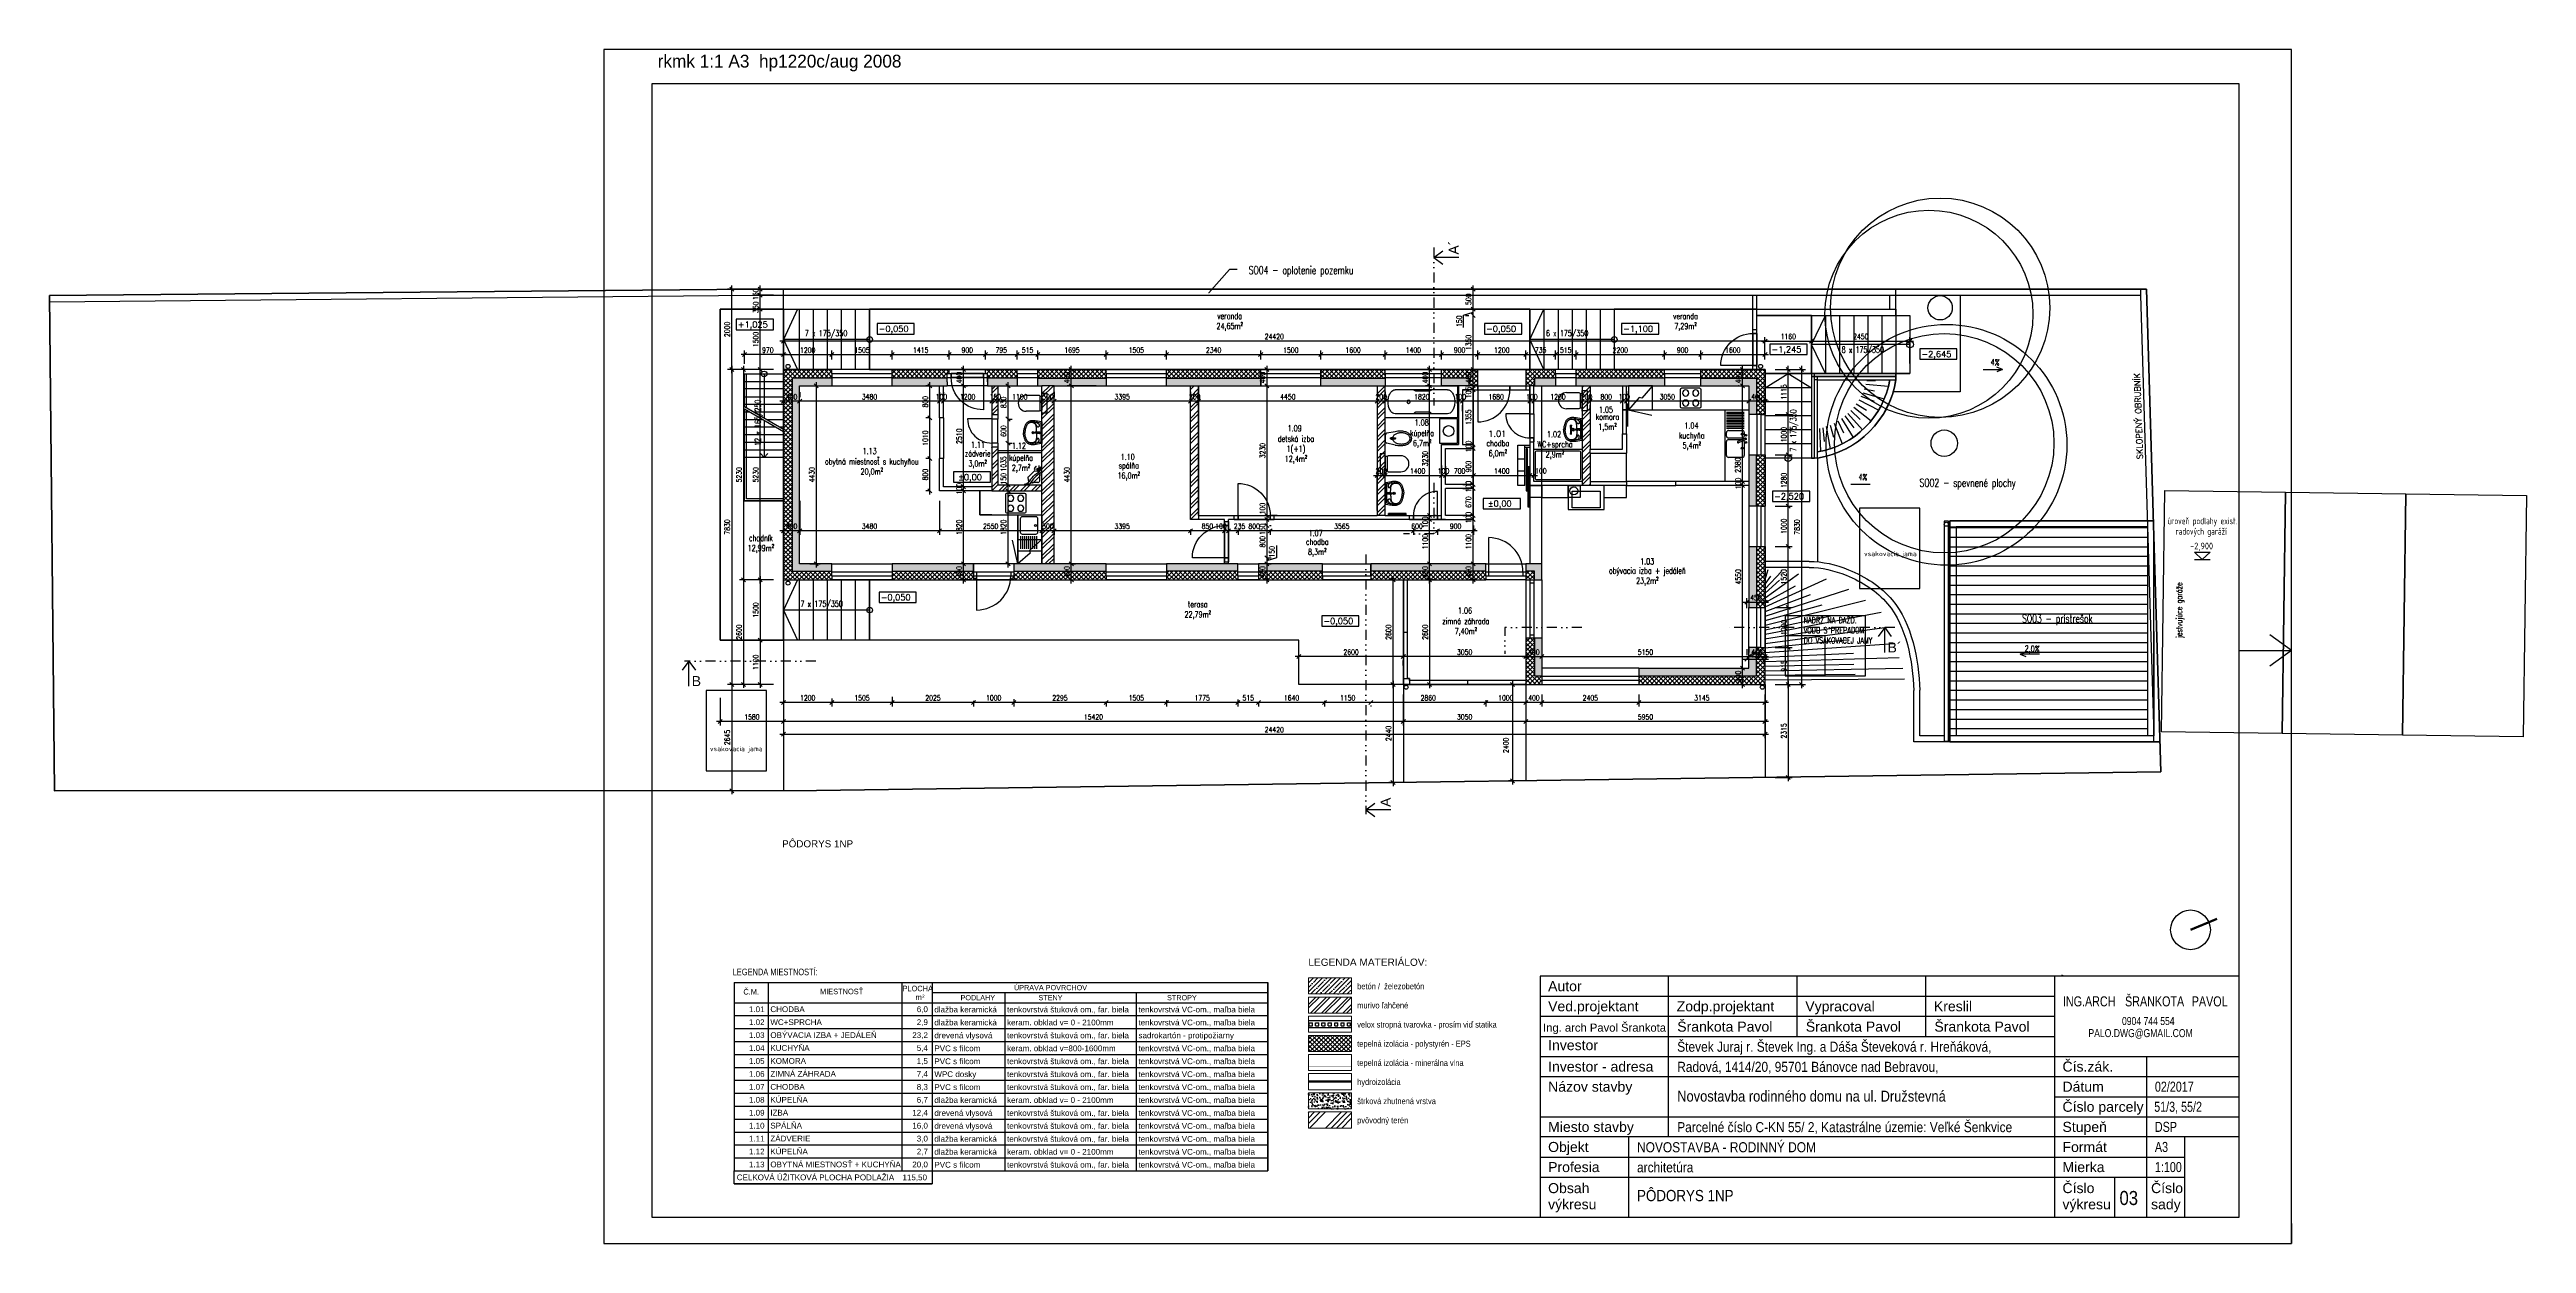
# Model space of a CAD drawing. Header units: millimetres. Extents: x 462666 to 1244237, y 2328025 to 3795663.
# Drawn here: x 1049036 to 1110674, y 2824214 to 2853914 of the extents above; entities that cross this region are included whole.
import ezdxf
from ezdxf.enums import TextEntityAlignment as Align
from ezdxf.lldxf.tags import DXFTag

# ---------------------------------------------------------------- set-up
doc = ezdxf.new("R2010")
doc.units = ezdxf.units.MM
doc.linetypes.add('DIVIDE2', pattern=[0.625, 0.25, -0.125, 0, -0.125, 0, -0.125])
for name, color, linetype in [('DIM_100', 64, 'Continuous'), ('DVE_REZ', 1, 'Continuous'), ('IZH_min_REZ', 6, 'BATTING'), ('KOTY', 96, 'Continuous'), ('MUR-POH', 64, 'Continuous'), ('MUR_POH', 64, 'Continuous'), ('MUR_REZ', 3, 'Continuous'), ('NAB_MOB', 1, 'Continuous'), ('NAB_ZAR', 14, 'Continuous'), ('PLO_LIN', 6, 'Continuous'), ('POP', 7, 'Continuous'), ('POP_100', 8, 'Continuous'), ('RAM_100', 160, 'Continuous'), ('ROZPISKA100', 7, 'Continuous'), ('SAN-POH', 151, 'Continuous'), ('SAN_POH', 151, 'Continuous'), ('TXT_50', 50, 'Continuous'), ('TXT_50_MIESTN', 7, 'Continuous')]:
    doc.layers.add(name, color=color, linetype=linetype)
doc.layers.add('P', color=250, linetype='Continuous', lineweight=100)
doc.layers.add('Srafy', color=8, linetype='Continuous', lineweight=5)
doc.styles.add('ARIAL', font='arial.ttf', dxfattribs={"height": 250})
doc.styles.add('ISOCP.SHX', font='ISOCP.shx', dxfattribs={"height": 150})
doc.styles.add('KOTY', font='ROMANS', dxfattribs={"width": 0.7})
doc.styles.add('ROMANS', font='arial.ttf', dxfattribs={"width": 0.85})
doc.styles.add('SIMPLEX', font='SIMPLEX.SHX', dxfattribs={"width": 0.7})
doc.styles.add('txt', font='arial.ttf', dxfattribs={"height": 0.2})
doc.linetypes.add('BATTING', pattern='A,0.00254,-2.54,[134,LTYPESHP.SHX,S=2.54,R=0,X=-2.54,Y=0],-5.08,[134,LTYPESHP.SHX,S=2.54,R=180,X=2.54,Y=0],-2.54', length=10.16254)
tags = doc.linetypes.add('DASHDOT', pattern=[25.4, 12.7, -6.35, 0, -6.35]).pattern_tags.tags
tags[10:11] = [DXFTag(74, 4), DXFTag(75, 0), DXFTag(340, '0'), DXFTag(46, 1.0), DXFTag(50, 0.0), DXFTag(44, 0.0), DXFTag(45, 0.0)]
tags[8:9] = [DXFTag(74, 4), DXFTag(75, 0), DXFTag(340, '0'), DXFTag(46, 1.0), DXFTag(50, 0.0), DXFTag(44, 0.0), DXFTag(45, 0.0)]
tags[6:7] = [DXFTag(74, 4), DXFTag(75, 0), DXFTag(340, '0'), DXFTag(46, 1.0), DXFTag(50, 0.0), DXFTag(44, 0.0), DXFTag(45, 0.0)]
tags[4:5] = [DXFTag(74, 4), DXFTag(75, 0), DXFTag(340, '0'), DXFTag(46, 1.0), DXFTag(50, 0.0), DXFTag(44, 0.0), DXFTag(45, 0.0)]
tags = doc.linetypes.add('DASHED', pattern=[0.75, 0.5, -0.25]).pattern_tags.tags
tags[6:7] = [DXFTag(74, 4), DXFTag(75, 0), DXFTag(340, '0'), DXFTag(46, 1.0), DXFTag(50, 0.0), DXFTag(44, 0.0), DXFTag(45, 0.0)]
tags[4:5] = [DXFTag(74, 4), DXFTag(75, 0), DXFTag(340, '0'), DXFTag(46, 1.0), DXFTag(50, 0.0), DXFTag(44, 0.0), DXFTag(45, 0.0)]
doc.dimstyles.new('PAJO1-studia', dxfattribs={"dimtxt": 160, "dimasz": 100, "dimexe": 100, "dimexo": 250, "dimgap": 45, "dimtad": 1, "dimdec": 0, "dimrnd": 5, "dimtxsty": 'ROMANS', "dimblk": 'OBLIQUE', "dimcen": 200, "dimdle": 90, "dimadec": 0, "dimazin": 0, "dimtfac": 1, "dimtdec": 0, "dimtmove": 1, "dimatfit": 3, "dimfxl": 1, "dimarcsym": 0})

# ---------------------------------------------------------------- blocks, each defined once
blk = doc.blocks.new('UMY_V')
at = {"layer": 'SAN_POH'}
for p, q in [((45125395, -2782348), (45124855, -2782348)), ((45124860, -2782113), (45124861, -2782107)), ((45124861, -2782120), (45124860, -2782113)), ((45124861, -2782096), (45124862, -2782091)), ((45124861, -2782101), (45124861, -2782096)), ((45124861, -2782107), (45124861, -2782101)), ((45124861, -2782129), (45124861, -2782120)), ((45124862, -2782140), (45124861, -2782129)), ((45124862, -2782091), (45124863, -2782086)), ((45124863, -2782154), (45124862, -2782140)), ((45124863, -2782086), (45124864, -2782081)), ((45124865, -2782173), (45124863, -2782154)), ((45124864, -2782081), (45124865, -2782075)), ((45124865, -2782075), (45124867, -2782069)), ((45124868, -2782199), (45124865, -2782173)), ((45124867, -2782069), (45124869, -2782062)), ((45124872, -2782234), (45124868, -2782199)), ((45124869, -2782062), (45124871, -2782054)), ((45124871, -2782054), (45124874, -2782046)), ((45124879, -2782281), (45124872, -2782234)), ((45124874, -2782046), (45124878, -2782037)), ((45124878, -2782037), (45124882, -2782029)), ((45124885, -2782314), (45124879, -2782281)), ((45124882, -2782029), (45124886, -2782020)), ((45124886, -2782020), (45124890, -2782013)), ((45124890, -2782013), (45124895, -2782006)), ((45125359, -2782318), (45124890, -2782318)), ((45124895, -2782006), (45124900, -2781999)), ((45124900, -2781999), (45124906, -2781993)), ((45124906, -2781993), (45124912, -2781987)), ((45124912, -2781987), (45124919, -2781982)), ((45124919, -2781982), (45124927, -2781976)), ((45124927, -2781976), (45124937, -2781971)), ((45124937, -2781971), (45124948, -2781965)), ((45124948, -2781965), (45124960, -2781960)), ((45124960, -2781960), (45124974, -2781954)), ((45124974, -2781954), (45124989, -2781949)), ((45124989, -2781949), (45125005, -2781944)), ((45125005, -2781944), (45125023, -2781939)), ((45125023, -2781939), (45125042, -2781934)), ((45125042, -2781934), (45125061, -2781930)), ((45125061, -2781930), (45125082, -2781927)), ((45125082, -2781927), (45125103, -2781925)), ((45125103, -2781925), (45125126, -2781923)), ((45125146, -2781925), (45125123, -2781923)), ((45125167, -2781927), (45125146, -2781925)), ((45125188, -2781930), (45125167, -2781927)), ((45125207, -2781934), (45125188, -2781930)), ((45125226, -2781939), (45125207, -2781934)), ((45125244, -2781944), (45125226, -2781939)), ((45125260, -2781949), (45125244, -2781944)), ((45125275, -2781954), (45125260, -2781949)), ((45125289, -2781960), (45125275, -2781954)), ((45125301, -2781965), (45125289, -2781960)), ((45125312, -2781971), (45125301, -2781965)), ((45125322, -2781976), (45125312, -2781971)), ((45125330, -2781982), (45125322, -2781976)), ((45125337, -2781987), (45125330, -2781982)), ((45125343, -2781993), (45125337, -2781987)), ((45125349, -2781999), (45125343, -2781993)), ((45125354, -2782006), (45125349, -2781999)), ((45125359, -2782013), (45125354, -2782006)), ((45125363, -2782020), (45125359, -2782013)), ((45125367, -2782029), (45125363, -2782020)), ((45125364, -2782314), (45125370, -2782281)), ((45125371, -2782037), (45125367, -2782029)), ((45125370, -2782281), (45125377, -2782234)), ((45125375, -2782046), (45125371, -2782037)), ((45125378, -2782054), (45125375, -2782046)), ((45125377, -2782234), (45125381, -2782199)), ((45125380, -2782062), (45125378, -2782054)), ((45125382, -2782069), (45125380, -2782062)), ((45125381, -2782199), (45125385, -2782173)), ((45125384, -2782075), (45125382, -2782069)), ((45125385, -2782081), (45125384, -2782075)), ((45125386, -2782086), (45125385, -2782081)), ((45125385, -2782173), (45125386, -2782154)), ((45125387, -2782091), (45125386, -2782086)), ((45125386, -2782154), (45125387, -2782140)), ((45125388, -2782096), (45125387, -2782091)), ((45125387, -2782140), (45125388, -2782129)), ((45125388, -2782101), (45125388, -2782096)), ((45125388, -2782107), (45125388, -2782101)), ((45125389, -2782113), (45125388, -2782107)), ((45125388, -2782120), (45125389, -2782113)), ((45125388, -2782129), (45125388, -2782120))]:
    blk.add_line(p, q, dxfattribs=at)
for points in [[(45124855, -2782348), (45124845, -2782287), (45124838, -2782239), (45124833, -2782203), (45124830, -2782177), (45124828, -2782157), (45124827, -2782143), (45124826, -2782131), (45124826, -2782121), (45124825, -2782112), (45124826, -2782105), (45124826, -2782099), (45124827, -2782093), (45124827, -2782086), (45124828, -2782080), (45124829, -2782074), (45124831, -2782067), (45124833, -2782059), (45124835, -2782051), (45124838, -2782042), (45124842, -2782033), (45124846, -2782023), (45124850, -2782013), (45124855, -2782004), (45124861, -2781994), (45124867, -2781985), (45124874, -2781977), (45124881, -2781968), (45124889, -2781961), (45124899, -2781953), (45124909, -2781946), (45124920, -2781940), (45124933, -2781934), (45124946, -2781927), (45124961, -2781922), (45124978, -2781916), (45124995, -2781910), (45125014, -2781905), (45125034, -2781900), (45125055, -2781896), (45125077, -2781892), (45125100, -2781890), (45125125, -2781888)], [(45124915, -2782197), (45124915, -2782197), (45124907, -2782192), (45124900, -2782187), (45124894, -2782180), (45124888, -2782174), (45124884, -2782167), (45124879, -2782159), (45124876, -2782152), (45124872, -2782145), (45124870, -2782138), (45124868, -2782131), (45124866, -2782125), (45124865, -2782118), (45124864, -2782112), (45124863, -2782106), (45124863, -2782099), (45124863, -2782092), (45124863, -2782084), (45124863, -2782083)], [(45124870, -2782216), (45124872, -2782220), (45124878, -2782231), (45124883, -2782240), (45124887, -2782247), (45124892, -2782253), (45124896, -2782257), (45124899, -2782261), (45124903, -2782265), (45124907, -2782268), (45124911, -2782270), (45124915, -2782273), (45124919, -2782274), (45124923, -2782276), (45124928, -2782277), (45124932, -2782278), (45124936, -2782278), (45124941, -2782279), (45124945, -2782278), (45124950, -2782278), (45124954, -2782278), (45124958, -2782277), (45124962, -2782276), (45124966, -2782274), (45124970, -2782273), (45124973, -2782271), (45124976, -2782268), (45124978, -2782266), (45124980, -2782263), (45124982, -2782261), (45124983, -2782258), (45124983, -2782255), (45124984, -2782252), (45124984, -2782249), (45124983, -2782246), (45124983, -2782244), (45124982, -2782241), (45124980, -2782238), (45124979, -2782236), (45124977, -2782233), (45124974, -2782231), (45124971, -2782229), (45124967, -2782226), (45124963, -2782224), (45124957, -2782221), (45124950, -2782217), (45124941, -2782213), (45124929, -2782206), (45124915, -2782197)], [(45125111, -2782215), (45125104, -2782215), (45125084, -2782215), (45125065, -2782214), (45125047, -2782214), (45125029, -2782213), (45125013, -2782212), (45124998, -2782211), (45124983, -2782209), (45124970, -2782207), (45124958, -2782205), (45124947, -2782202), (45124936, -2782199), (45124927, -2782195), (45124919, -2782191), (45124912, -2782186), (45124906, -2782181), (45124900, -2782175), (45124895, -2782169), (45124890, -2782162), (45124886, -2782156), (45124883, -2782149), (45124880, -2782142), (45124877, -2782135), (45124875, -2782129), (45124874, -2782123), (45124872, -2782117), (45124872, -2782111), (45124871, -2782105), (45124871, -2782099), (45124871, -2782092), (45124871, -2782084), (45124872, -2782076), (45124872, -2782068), (45124873, -2782059), (45124873, -2782052), (45124874, -2782046)], [(45125110, -2782285), (45125110, -2782284), (45125110, -2782282), (45125110, -2782281), (45125110, -2782280), (45125110, -2782279), (45125110, -2782278), (45125110, -2782277), (45125111, -2782276), (45125111, -2782275), (45125111, -2782274), (45125111, -2782273), (45125112, -2782272), (45125112, -2782271), (45125112, -2782270), (45125112, -2782270), (45125112, -2782269), (45125112, -2782268), (45125112, -2782268), (45125113, -2782267), (45125113, -2782266), (45125113, -2782266), (45125113, -2782265), (45125113, -2782264), (45125113, -2782263), (45125113, -2782263), (45125113, -2782262), (45125113, -2782261), (45125112, -2782260), (45125112, -2782259), (45125112, -2782258), (45125112, -2782257), (45125112, -2782255), (45125111, -2782254), (45125111, -2782252), (45125110, -2782250), (45125110, -2782248), (45125109, -2782246), (45125109, -2782244), (45125108, -2782241), (45125107, -2782239), (45125107, -2782237), (45125106, -2782235), (45125106, -2782233), (45125106, -2782232), (45125106, -2782231), (45125105, -2782230), (45125105, -2782229), (45125105, -2782228), (45125106, -2782228), (45125106, -2782227), (45125106, -2782227), (45125106, -2782226), (45125107, -2782226), (45125108, -2782225), (45125109, -2782225), (45125111, -2782224), (45125113, -2782224), (45125116, -2782223), (45125119, -2782223), (45125125, -2782223)], [(45125106, -2782287), (45125106, -2782285), (45125106, -2782283), (45125106, -2782281), (45125107, -2782279), (45125107, -2782278), (45125107, -2782277), (45125107, -2782276), (45125107, -2782275), (45125107, -2782274), (45125107, -2782273), (45125107, -2782272), (45125107, -2782271), (45125107, -2782269), (45125107, -2782268), (45125107, -2782266), (45125108, -2782265), (45125108, -2782264), (45125108, -2782262), (45125108, -2782261), (45125108, -2782259), (45125108, -2782257), (45125108, -2782256), (45125108, -2782254), (45125108, -2782252), (45125109, -2782249), (45125109, -2782247), (45125109, -2782244)], [(45125110, -2782224), (45125110, -2782221), (45125110, -2782217), (45125111, -2782214), (45125111, -2782210), (45125111, -2782207), (45125111, -2782204), (45125111, -2782200), (45125111, -2782198), (45125111, -2782195), (45125111, -2782193), (45125111, -2782191), (45125111, -2782190), (45125111, -2782189), (45125112, -2782188), (45125112, -2782187), (45125112, -2782186), (45125112, -2782185), (45125112, -2782185), (45125112, -2782184), (45125112, -2782184), (45125113, -2782183), (45125113, -2782183), (45125113, -2782183), (45125113, -2782182), (45125114, -2782182), (45125114, -2782182), (45125115, -2782182), (45125116, -2782181), (45125116, -2782181), (45125118, -2782181), (45125120, -2782181), (45125122, -2782181), (45125125, -2782181)], [(45125125, -2782255), (45125124, -2782255), (45125123, -2782255), (45125123, -2782255), (45125122, -2782255), (45125122, -2782255), (45125121, -2782255), (45125121, -2782255), (45125121, -2782255), (45125120, -2782255), (45125120, -2782254), (45125119, -2782254), (45125119, -2782254), (45125118, -2782253), (45125118, -2782253), (45125117, -2782253), (45125117, -2782252), (45125117, -2782252), (45125116, -2782251), (45125116, -2782250), (45125115, -2782250), (45125115, -2782249), (45125115, -2782248), (45125114, -2782247), (45125114, -2782246), (45125113, -2782245), (45125113, -2782244), (45125113, -2782243), (45125112, -2782242), (45125112, -2782242), (45125112, -2782241), (45125112, -2782240), (45125111, -2782239), (45125111, -2782238), (45125111, -2782237), (45125111, -2782237), (45125111, -2782236), (45125111, -2782235), (45125111, -2782234), (45125110, -2782233), (45125110, -2782233), (45125110, -2782232), (45125110, -2782231), (45125111, -2782231), (45125111, -2782230), (45125111, -2782230), (45125111, -2782230), (45125111, -2782229), (45125112, -2782229), (45125113, -2782229), (45125113, -2782228), (45125114, -2782228), (45125115, -2782227), (45125116, -2782227), (45125117, -2782227), (45125119, -2782226), (45125120, -2782226), (45125121, -2782226), (45125122, -2782226), (45125123, -2782226), (45125125, -2782225)], [(45125395, -2782348), (45125404, -2782287), (45125411, -2782239), (45125416, -2782203), (45125419, -2782177), (45125421, -2782157), (45125422, -2782143), (45125423, -2782131), (45125423, -2782121), (45125424, -2782112), (45125423, -2782105), (45125423, -2782099), (45125422, -2782093), (45125422, -2782086), (45125421, -2782080), (45125420, -2782074), (45125418, -2782067), (45125416, -2782059), (45125414, -2782051), (45125411, -2782042), (45125407, -2782033), (45125403, -2782023), (45125399, -2782013), (45125394, -2782004), (45125388, -2781994), (45125382, -2781985), (45125375, -2781977), (45125368, -2781968), (45125360, -2781961), (45125350, -2781953), (45125340, -2781946), (45125329, -2781940), (45125316, -2781934), (45125303, -2781927), (45125288, -2781922), (45125271, -2781916), (45125254, -2781910), (45125235, -2781905), (45125215, -2781900), (45125194, -2781896), (45125172, -2781892), (45125149, -2781890), (45125125, -2781888)], [(45125139, -2782224), (45125139, -2782221), (45125139, -2782217), (45125138, -2782214), (45125138, -2782210), (45125138, -2782207), (45125138, -2782204), (45125138, -2782200), (45125138, -2782198), (45125138, -2782195), (45125138, -2782193), (45125138, -2782191), (45125138, -2782190), (45125138, -2782189), (45125138, -2782188), (45125137, -2782187), (45125137, -2782186), (45125137, -2782185), (45125137, -2782185), (45125137, -2782184), (45125137, -2782184), (45125136, -2782183), (45125136, -2782183), (45125136, -2782183), (45125136, -2782182), (45125135, -2782182), (45125135, -2782182), (45125134, -2782182), (45125134, -2782181), (45125133, -2782181), (45125131, -2782181), (45125129, -2782181), (45125127, -2782181), (45125125, -2782181)], [(45125140, -2782285), (45125139, -2782284), (45125139, -2782282), (45125139, -2782281), (45125139, -2782280), (45125139, -2782279), (45125139, -2782278), (45125139, -2782277), (45125138, -2782276), (45125138, -2782275), (45125138, -2782274), (45125138, -2782273), (45125138, -2782272), (45125137, -2782271), (45125137, -2782270), (45125137, -2782270), (45125137, -2782269), (45125137, -2782268), (45125137, -2782268), (45125136, -2782267), (45125136, -2782266), (45125136, -2782266), (45125136, -2782265), (45125136, -2782264), (45125136, -2782263), (45125136, -2782263), (45125136, -2782262), (45125136, -2782261), (45125137, -2782260), (45125137, -2782259), (45125137, -2782258), (45125137, -2782257), (45125137, -2782255), (45125138, -2782254), (45125138, -2782252), (45125139, -2782250), (45125139, -2782248), (45125140, -2782246), (45125140, -2782244), (45125141, -2782241), (45125142, -2782239), (45125142, -2782237), (45125143, -2782235), (45125143, -2782233), (45125143, -2782232), (45125144, -2782231), (45125144, -2782230), (45125144, -2782229), (45125144, -2782228), (45125143, -2782228), (45125143, -2782227), (45125143, -2782227), (45125143, -2782226), (45125142, -2782226), (45125141, -2782225), (45125140, -2782225), (45125138, -2782224), (45125136, -2782224), (45125133, -2782223), (45125130, -2782223), (45125125, -2782223)], [(45125125, -2782255), (45125125, -2782255), (45125126, -2782255), (45125126, -2782255), (45125127, -2782255), (45125127, -2782255), (45125128, -2782255), (45125128, -2782255), (45125128, -2782255), (45125129, -2782255), (45125129, -2782254), (45125130, -2782254), (45125130, -2782254), (45125131, -2782253), (45125131, -2782253), (45125132, -2782253), (45125132, -2782252), (45125132, -2782252), (45125133, -2782251), (45125133, -2782250), (45125134, -2782250), (45125134, -2782249), (45125135, -2782248), (45125135, -2782247), (45125135, -2782246), (45125136, -2782245), (45125136, -2782244), (45125136, -2782243), (45125137, -2782242), (45125137, -2782242), (45125137, -2782241), (45125137, -2782240), (45125138, -2782239), (45125138, -2782238), (45125138, -2782237), (45125138, -2782237), (45125138, -2782236), (45125138, -2782235), (45125139, -2782234), (45125139, -2782233), (45125139, -2782233), (45125139, -2782232), (45125139, -2782231), (45125139, -2782231), (45125138, -2782230), (45125138, -2782230), (45125138, -2782230), (45125138, -2782229), (45125137, -2782229), (45125136, -2782229), (45125136, -2782228), (45125135, -2782228), (45125134, -2782227), (45125133, -2782227), (45125132, -2782227), (45125130, -2782226), (45125129, -2782226), (45125128, -2782226), (45125127, -2782226), (45125126, -2782226), (45125125, -2782225)], [(45125138, -2782215), (45125145, -2782215), (45125165, -2782215), (45125184, -2782214), (45125202, -2782214), (45125220, -2782213), (45125236, -2782212), (45125252, -2782211), (45125266, -2782209), (45125279, -2782207), (45125291, -2782205), (45125302, -2782202), (45125313, -2782199), (45125322, -2782195), (45125330, -2782191), (45125337, -2782186), (45125343, -2782181), (45125349, -2782175), (45125354, -2782169), (45125359, -2782162), (45125363, -2782156), (45125366, -2782149), (45125369, -2782142), (45125372, -2782135), (45125374, -2782129), (45125375, -2782123), (45125377, -2782117), (45125377, -2782111), (45125378, -2782105), (45125378, -2782099), (45125378, -2782092), (45125378, -2782084), (45125377, -2782076), (45125377, -2782068), (45125376, -2782059), (45125376, -2782052), (45125375, -2782046)], [(45125143, -2782287), (45125143, -2782285), (45125143, -2782283), (45125143, -2782281), (45125142, -2782279), (45125142, -2782278), (45125142, -2782277), (45125142, -2782276), (45125142, -2782275), (45125142, -2782274), (45125142, -2782273), (45125142, -2782272), (45125142, -2782271), (45125142, -2782269), (45125142, -2782268), (45125142, -2782266), (45125142, -2782265), (45125141, -2782264), (45125141, -2782262), (45125141, -2782261), (45125141, -2782259), (45125141, -2782257), (45125141, -2782256), (45125141, -2782254), (45125141, -2782252), (45125140, -2782249), (45125140, -2782247), (45125140, -2782244)], [(45125379, -2782216), (45125377, -2782220), (45125371, -2782231), (45125366, -2782240), (45125362, -2782247), (45125358, -2782253), (45125354, -2782257), (45125350, -2782261), (45125346, -2782265), (45125342, -2782268), (45125338, -2782270), (45125334, -2782273), (45125330, -2782274), (45125326, -2782276), (45125321, -2782277), (45125317, -2782278), (45125313, -2782278), (45125308, -2782279), (45125304, -2782278), (45125299, -2782278), (45125295, -2782278), (45125291, -2782277), (45125287, -2782276), (45125283, -2782274), (45125279, -2782273), (45125276, -2782271), (45125273, -2782268), (45125271, -2782266), (45125269, -2782263), (45125267, -2782261), (45125266, -2782258), (45125266, -2782255), (45125265, -2782252), (45125265, -2782249), (45125266, -2782246), (45125266, -2782244), (45125267, -2782241), (45125269, -2782238), (45125270, -2782236), (45125272, -2782233), (45125275, -2782231), (45125278, -2782229), (45125282, -2782226), (45125286, -2782224), (45125292, -2782221), (45125299, -2782217), (45125309, -2782213), (45125320, -2782206), (45125334, -2782197)], [(45125334, -2782197), (45125334, -2782197), (45125342, -2782192), (45125349, -2782187), (45125355, -2782180), (45125361, -2782174), (45125365, -2782167), (45125370, -2782159), (45125374, -2782152), (45125377, -2782145), (45125379, -2782138), (45125382, -2782131), (45125383, -2782125), (45125384, -2782118), (45125385, -2782112), (45125386, -2782106), (45125386, -2782099), (45125386, -2782092), (45125386, -2782084), (45125386, -2782083)]]:
    blk.add_lwpolyline(points, dxfattribs=at)
for points in [[(45125106, -2782287, 0.1065), (45125108, -2782293, 0.101456), (45125112, -2782299, 0.095052), (45125117, -2782302, 0.090971), (45125125, -2782304, 0.090971), (45125132, -2782302, 0.095052), (45125137, -2782299, 0.101456), (45125141, -2782293, 0.1065), (45125143, -2782287, 0.1065)], [(45125112, -2782267, -0.001391), (45125112, -2782267, -0.019339), (45125113, -2782266, -0.090971)], [(45125136, -2782266, -0.019339), (45125137, -2782267, -0.001391), (45125137, -2782267, -0.1065)]]:
    blk.add_lwpolyline(points, format="xyb", dxfattribs=at)
for centre, radius in [((45125125, -2782128), 27), ((45125125, -2782128), 20), ((45125125, -2782286), 13.8), ((45125125, -2782286), 10.3), ((45125125, -2782286), 10)]:
    blk.add_circle(centre, radius, dxfattribs=at)
for centre, radius, start, end in [((45124890, -2782313), 5, 188.86816, 270), ((45125125, -2782286), 15, 125.30945, 54.69055), ((45125359, -2782313), 5, 270, 351.13184)]:
    blk.add_arc(centre, radius, start, end, dxfattribs=at)
at = {"layer": 'SAN_POH', "style": 'KOTY', "width": 0.7}
for tag, p in [('KOD', (45125125, -2782072)), ('TYP', (45125125, -2782015))]:
    blk.add_attdef(tag, text='', height=40, rotation=180, dxfattribs=at).set_placement(p, align=Align.MIDDLE_CENTER)
blk = doc.blocks.new('HFHF')
at = {"layer": 'NAB_MOB', "linetype": 'Continuous'}
for p, q in [((434855, -333061), (434855, -333501)), ((435325, -333031), (434885, -333031)), ((435355, -333501), (435355, -333061)), ((434885, -333531), (435325, -333531))]:
    blk.add_line(p, q, dxfattribs=at)
for centre in [(434980, -333156), (434980, -333406), (435230, -333156), (435230, -333406)]:
    blk.add_circle(centre, 75, dxfattribs=at)
for centre, start, end in [((434885, -333061), 90, 180), ((435325, -333061), 0, 90), ((434885, -333501), 180, 270), ((435325, -333501), 270, 0)]:
    blk.add_arc(centre, 30, start, end, dxfattribs=at)
blk = doc.blocks.new('chlad')
at = {"layer": 'SAN_POH', "ltscale": 0.01}
for points in [[(45165597, -2791741), (45166197, -2791741), (45166197, -2791141), (45165597, -2791141), (45165597, -2791741)], [(45165597, -2791141), (45165907, -2791408), (45165887, -2791475), (45166197, -2791741)], [(45166197, -2791742), (45166327, -2791156)]]:
    blk.add_lwpolyline(points, dxfattribs=at)
blk = doc.blocks.new('drez2')
at = {"layer": 'SAN_POH'}
for p, q in [((45169980, -2774488), (45169980, -2774932)), ((45170020, -2774488), (45170020, -2774932)), ((45170060, -2774488), (45170060, -2774932)), ((45170100, -2774488), (45170100, -2774932)), ((45170140, -2774488), (45170140, -2774932)), ((45170180, -2774488), (45170180, -2774932)), ((45170220, -2774488), (45170220, -2774932)), ((45170260, -2774488), (45170260, -2774932)), ((45170300, -2774488), (45170300, -2774932)), ((45170340, -2774488), (45170340, -2774932)), ((45170380, -2774488), (45170380, -2774932)), ((45170431, -2774882), (45170431, -2774538)), ((45170481, -2774488), (45170570, -2774488)), ((45170570, -2774932), (45170481, -2774932)), ((45170620, -2774538), (45170620, -2774882)), ((45170701, -2774650), (45170621, -2774462)), ((45170632, -2774436), (45170632, -2774436)), ((45170656, -2774882), (45170656, -2774543)), ((45170658, -2774447), (45170738, -2774634)), ((45170706, -2774488), (45171050, -2774488)), ((45171050, -2774932), (45170706, -2774932)), ((45170728, -2774661), (45170728, -2774661)), ((45171100, -2774538), (45171100, -2774882))]:
    blk.add_line(p, q, dxfattribs=at)
for centre, radius in [((45170522, -2774541), 24.6), ((45170550, -2774449), 22.6), ((45170728, -2774449), 22.6), ((45170875, -2774541), 24.6)]:
    blk.add_circle(centre, radius, dxfattribs=at)
for centre, radius, start, end in [((45170481, -2774538), 50, 90, 180), ((45170481, -2774882), 50, 180, 270), ((45170570, -2774538), 50, 0, 90), ((45170570, -2774882), 50, 270, 0), ((45170640, -2774454), 20, 113.04876, 203.04876), ((45170640, -2774454), 20, 23.04876, 113.04876), ((45170706, -2774882), 50, 180, 270), ((45170706, -2774538), 50, 90, 122.49034), ((45170720, -2774642), 20, 203.04876, 293.04876), ((45170720, -2774642), 20, 293.04876, 23.04876), ((45171050, -2774538), 50, 0, 90), ((45171050, -2774882), 50, 270, 0)]:
    blk.add_arc(centre, radius, start, end, dxfattribs=at)
blk = doc.blocks.new('vana_1800')
at = {"layer": 'SAN-POH'}
for p, q in [((873697, 2857932), (872897, 2857932)), ((872897, 2857932), (872897, 2856132)), ((872997, 2857682), (872997, 2856382)), ((873597, 2857682), (873597, 2856382)), ((873697, 2856132), (873697, 2857932)), ((873017, 2857272), (873037, 2857232)), ((873037, 2857232), (873037, 2856892)), ((873577, 2857272), (873557, 2857232)), ((873557, 2857232), (873557, 2856892)), ((873037, 2856892), (873017, 2856852)), ((873557, 2856892), (873577, 2856852)), ((872897, 2856132), (873697, 2856132))]:
    blk.add_line(p, q, dxfattribs=at)
blk.add_circle((873297, 2856712), 40, dxfattribs=at)
for centre, radius, start, end in [((873109, 2857682), 112, 145.42177, 180), ((873198, 2857620), 221, 121.00272, 145.42177), ((873258, 2857521), 336, 103.97752, 121.00272), ((873297, 2857365), 498, 90, 103.97752), ((873297, 2857365), 498, 76.02248, 90), ((873336, 2857521), 336, 58.99728, 76.02248), ((873395, 2857620), 221, 34.57823, 58.99728), ((873485, 2857682), 112, 0, 34.57823), ((873109, 2856382), 112, 180, 214.57823), ((873485, 2856382), 112, 325.42177, 0), ((873198, 2856444), 221, 214.57823, 238.99728), ((873258, 2856543), 336, 238.99728, 256.02248), ((873297, 2856699), 498, 256.02248, 270), ((873297, 2856699), 498, 270, 283.97752), ((873336, 2856543), 336, 283.97752, 301.00272), ((873395, 2856444), 221, 301.00272, 325.42177)]:
    blk.add_arc(centre, radius, start, end, dxfattribs=at)
blk = doc.blocks.new('drez')
at = {"layer": 'SAN_POH', "linetype": 'Continuous'}
for p, q in [((45166197, -2789667), (45167097, -2789667)), ((45166197, -2790267), (45166197, -2789667)), ((45167097, -2789667), (45167097, -2790267)), ((45167097, -2790267), (45166197, -2790267)), ((45167047, -2789790), (45166727, -2789790)), ((45167047, -2789840), (45166727, -2789840)), ((45167047, -2789890), (45166727, -2789890)), ((45167047, -2789940), (45166727, -2789940)), ((45167047, -2789990), (45166727, -2789990)), ((45167047, -2790040), (45166727, -2790040)), ((45167047, -2790090), (45166727, -2790090)), ((45167047, -2790140), (45166727, -2790140)), ((45167047, -2790190), (45166727, -2790190))]:
    blk.add_line(p, q, dxfattribs=at)
blk.add_lwpolyline([(45166297, -2790207), (45166627, -2790207, 0.414214), (45166677, -2790157), (45166677, -2789817, 0.414214), (45166627, -2789767), (45166297, -2789767, 0.414214), (45166247, -2789817), (45166247, -2790157, 0.414214)], format="xyb", close=True, dxfattribs=at)
blk.add_circle((45166462, -2789828), 24, dxfattribs=at)
blk = doc.blocks.new('_OBLIQUE')
at = {"color": 0, "linetype": 'ByBlock'}
blk.add_line((-0.5, -0.5), (0.5, 0.5), dxfattribs=at)
blk = doc.blocks.new('*D203')
at = {"layer": 'Defpoints', "color": 0}
for p in [(1085773, 2838121), (1085440, 2835721), (1085769, 2835721)]:
    blk.add_point(p, dxfattribs=at)
at = {"layer": 'KOTY', "color": 0, "lineweight": -2}
for p, q in [((1085523, 2838121), (1085340, 2838121)), ((1085440, 2838211), (1085440, 2835631)), ((1085519, 2835721), (1085340, 2835721))]:
    blk.add_line(p, q, dxfattribs=at)
at = {"layer": 'KOTY', "color": 0, "lineweight": -2, "xscale": 100, "yscale": 100, "zscale": 100}
for p, rotation in [((1085440, 2838121), 90), ((1085440, 2835721), 270)]:
    blk.add_blockref('_OBLIQUE', p, dxfattribs=dict(at, rotation=rotation))
at = {"layer": 'KOTY', "color": 0, "insert": (1085279, 2836605), "char_height": 130, "attachment_point": 5, "rotation": 90, "style": 'SIMPLEX'}
blk.add_mtext('2400', dxfattribs=at)
blk = doc.blocks.new('*D192')
at = {"layer": 'Defpoints', "color": 0}
for p in [(1091725, 2839037), (1092305, 2839037), (1091725, 2838121)]:
    blk.add_point(p, dxfattribs=at)
at = {"layer": 'KOTY', "color": 0, "lineweight": -2}
for p, q in [((1092305, 2838031), (1092305, 2839127)), ((1091975, 2839037), (1092405, 2839037)), ((1091975, 2838121), (1092405, 2838121))]:
    blk.add_line(p, q, dxfattribs=at)
at = {"layer": 'KOTY', "color": 0, "lineweight": -2, "xscale": 100, "yscale": 100, "zscale": 100}
for p, rotation in [((1092305, 2839037), 90), ((1092305, 2838121), 270)]:
    blk.add_blockref('_OBLIQUE', p, dxfattribs=dict(at, rotation=rotation))
at = {"layer": 'KOTY', "color": 0, "insert": (1092195, 2838579), "char_height": 130, "attachment_point": 5, "rotation": 90, "style": 'SIMPLEX'}
blk.add_mtext('915', dxfattribs=at)
blk = doc.blocks.new('*D191')
at = {"layer": 'Defpoints', "color": 0}
for p in [(1091725, 2840037), (1092305, 2840037), (1091725, 2839037)]:
    blk.add_point(p, dxfattribs=at)
at = {"layer": 'KOTY', "color": 0, "lineweight": -2}
for p, q in [((1091975, 2840037), (1092405, 2840037)), ((1092305, 2838947), (1092305, 2840127)), ((1091975, 2839037), (1092405, 2839037))]:
    blk.add_line(p, q, dxfattribs=at)
at = {"layer": 'KOTY', "color": 0, "lineweight": -2, "xscale": 100, "yscale": 100, "zscale": 100}
for p, rotation in [((1092305, 2840037), 90), ((1092305, 2839037), 270)]:
    blk.add_blockref('_OBLIQUE', p, dxfattribs=dict(at, rotation=rotation))
at = {"layer": 'KOTY', "color": 0, "insert": (1092195, 2839537), "char_height": 130, "attachment_point": 5, "rotation": 90, "style": 'SIMPLEX'}
blk.add_mtext('1000', dxfattribs=at)
blk = doc.blocks.new('*D190')
at = {"layer": 'Defpoints', "color": 0}
for p in [(1091725, 2841555), (1092305, 2841555), (1091725, 2840037)]:
    blk.add_point(p, dxfattribs=at)
at = {"layer": 'KOTY', "color": 0, "lineweight": -2}
for p, q in [((1091975, 2841555), (1092405, 2841555)), ((1092305, 2839947), (1092305, 2841645)), ((1091975, 2840037), (1092405, 2840037))]:
    blk.add_line(p, q, dxfattribs=at)
at = {"layer": 'KOTY', "color": 0, "lineweight": -2, "xscale": 100, "yscale": 100, "zscale": 100}
for p, rotation in [((1092305, 2841555), 90), ((1092305, 2840037), 270)]:
    blk.add_blockref('_OBLIQUE', p, dxfattribs=dict(at, rotation=rotation))
at = {"layer": 'KOTY', "color": 0, "insert": (1092195, 2840796), "char_height": 130, "attachment_point": 5, "rotation": 90, "style": 'SIMPLEX'}
blk.add_mtext('1520', dxfattribs=at)
blk = doc.blocks.new('*D189')
at = {"layer": 'Defpoints', "color": 0}
for p in [(1091725, 2842555), (1092305, 2842555), (1091725, 2841555)]:
    blk.add_point(p, dxfattribs=at)
at = {"layer": 'KOTY', "color": 0, "lineweight": -2}
for p, q in [((1091975, 2842555), (1092405, 2842555)), ((1092305, 2841465), (1092305, 2842645)), ((1091975, 2841555), (1092405, 2841555))]:
    blk.add_line(p, q, dxfattribs=at)
at = {"layer": 'KOTY', "color": 0, "lineweight": -2, "xscale": 100, "yscale": 100, "zscale": 100}
for p, rotation in [((1092305, 2842555), 90), ((1092305, 2841555), 270)]:
    blk.add_blockref('_OBLIQUE', p, dxfattribs=dict(at, rotation=rotation))
at = {"layer": 'KOTY', "color": 0, "insert": (1092195, 2842055), "char_height": 130, "attachment_point": 5, "rotation": 90, "style": 'SIMPLEX'}
blk.add_mtext('1000', dxfattribs=at)
blk = doc.blocks.new('*D188')
at = {"layer": 'Defpoints', "color": 0}
for p in [(1091725, 2843835), (1092305, 2843835), (1091725, 2842555)]:
    blk.add_point(p, dxfattribs=at)
at = {"layer": 'KOTY', "color": 0, "lineweight": -2}
for p, q in [((1091975, 2843835), (1092405, 2843835)), ((1092305, 2842465), (1092305, 2843925)), ((1091975, 2842555), (1092405, 2842555))]:
    blk.add_line(p, q, dxfattribs=at)
at = {"layer": 'KOTY', "color": 0, "lineweight": -2, "xscale": 100, "yscale": 100, "zscale": 100}
for p, rotation in [((1092305, 2843835), 90), ((1092305, 2842555), 270)]:
    blk.add_blockref('_OBLIQUE', p, dxfattribs=dict(at, rotation=rotation))
at = {"layer": 'KOTY', "color": 0, "insert": (1092195, 2843195), "char_height": 130, "attachment_point": 5, "rotation": 90, "style": 'SIMPLEX'}
blk.add_mtext('1280', dxfattribs=at)
blk = doc.blocks.new('*D187')
at = {"layer": 'Defpoints', "color": 0}
for p in [(1091725, 2844835), (1092305, 2844835), (1091725, 2843835)]:
    blk.add_point(p, dxfattribs=at)
at = {"layer": 'KOTY', "color": 0, "lineweight": -2}
for p, q in [((1091975, 2844835), (1092405, 2844835)), ((1092305, 2843745), (1092305, 2844925)), ((1091975, 2843835), (1092405, 2843835))]:
    blk.add_line(p, q, dxfattribs=at)
at = {"layer": 'KOTY', "color": 0, "lineweight": -2, "xscale": 100, "yscale": 100, "zscale": 100}
for p, rotation in [((1092305, 2844835), 90), ((1092305, 2843835), 270)]:
    blk.add_blockref('_OBLIQUE', p, dxfattribs=dict(at, rotation=rotation))
at = {"layer": 'KOTY', "color": 0, "insert": (1092195, 2844335), "char_height": 130, "attachment_point": 5, "rotation": 90, "style": 'SIMPLEX'}
blk.add_mtext('1000', dxfattribs=at)
blk = doc.blocks.new('*D186')
at = {"layer": 'Defpoints', "color": 0}
for p in [(1091725, 2845952), (1092305, 2845952), (1091725, 2844835)]:
    blk.add_point(p, dxfattribs=at)
at = {"layer": 'KOTY', "color": 0, "lineweight": -2}
for p, q in [((1091975, 2845952), (1092405, 2845952)), ((1092305, 2844745), (1092305, 2846042)), ((1091975, 2844835), (1092405, 2844835))]:
    blk.add_line(p, q, dxfattribs=at)
at = {"layer": 'KOTY', "color": 0, "lineweight": -2, "xscale": 100, "yscale": 100, "zscale": 100}
for p, rotation in [((1092305, 2845952), 90), ((1092305, 2844835), 270)]:
    blk.add_blockref('_OBLIQUE', p, dxfattribs=dict(at, rotation=rotation))
at = {"layer": 'KOTY', "color": 0, "insert": (1092195, 2845393), "char_height": 130, "attachment_point": 5, "rotation": 90, "style": 'SIMPLEX'}
blk.add_mtext('1115', dxfattribs=at)
blk = doc.blocks.new('*D185')
at = {"layer": 'Defpoints', "color": 0}
for p in [(1088582, 2838121), (1091725, 2838121), (1088582, 2837674)]:
    blk.add_point(p, dxfattribs=at)
at = {"layer": 'KOTY', "color": 0, "lineweight": -2}
for p, q in [((1088582, 2837871), (1088582, 2837574)), ((1091725, 2837871), (1091725, 2837574)), ((1091815, 2837674), (1088492, 2837674))]:
    blk.add_line(p, q, dxfattribs=at)
at = {"layer": 'KOTY', "color": 0, "lineweight": -2, "xscale": 100, "yscale": 100, "zscale": 100, "rotation": 180}
blk.add_blockref('_OBLIQUE', (1088582, 2837674), dxfattribs=at)
at = {"layer": 'KOTY', "color": 0, "lineweight": -2, "xscale": 100, "yscale": 100, "zscale": 100}
blk.add_blockref('_OBLIQUE', (1091725, 2837674), dxfattribs=at)
at = {"layer": 'KOTY', "color": 0, "insert": (1090154, 2837784), "char_height": 130, "attachment_point": 5, "style": 'SIMPLEX'}
blk.add_mtext('3145', dxfattribs=at)
blk = doc.blocks.new('*D184')
at = {"layer": 'Defpoints', "color": 0}
for p in [(1086175, 2838121), (1088582, 2838121), (1086175, 2837674)]:
    blk.add_point(p, dxfattribs=at)
at = {"layer": 'KOTY', "color": 0, "lineweight": -2}
for p, q in [((1086175, 2837871), (1086175, 2837574)), ((1088582, 2837871), (1088582, 2837574)), ((1088672, 2837674), (1086085, 2837674))]:
    blk.add_line(p, q, dxfattribs=at)
at = {"layer": 'KOTY', "color": 0, "lineweight": -2, "xscale": 100, "yscale": 100, "zscale": 100, "rotation": 180}
blk.add_blockref('_OBLIQUE', (1086175, 2837674), dxfattribs=at)
at = {"layer": 'KOTY', "color": 0, "lineweight": -2, "xscale": 100, "yscale": 100, "zscale": 100}
blk.add_blockref('_OBLIQUE', (1088582, 2837674), dxfattribs=at)
at = {"layer": 'KOTY', "color": 0, "insert": (1087379, 2837784), "char_height": 130, "attachment_point": 5, "style": 'SIMPLEX'}
blk.add_mtext('2405', dxfattribs=at)
blk = doc.blocks.new('*D183')
at = {"layer": 'Defpoints', "color": 0}
for p in [(1085775, 2838122), (1086175, 2838121), (1085775, 2837674)]:
    blk.add_point(p, dxfattribs=at)
at = {"layer": 'KOTY', "color": 0, "lineweight": -2}
for p, q in [((1085775, 2837872), (1085775, 2837574)), ((1086175, 2837871), (1086175, 2837574)), ((1086265, 2837674), (1085685, 2837674))]:
    blk.add_line(p, q, dxfattribs=at)
at = {"layer": 'KOTY', "color": 0, "lineweight": -2, "xscale": 100, "yscale": 100, "zscale": 100, "rotation": 180}
blk.add_blockref('_OBLIQUE', (1085775, 2837674), dxfattribs=at)
at = {"layer": 'KOTY', "color": 0, "lineweight": -2, "xscale": 100, "yscale": 100, "zscale": 100}
blk.add_blockref('_OBLIQUE', (1086175, 2837674), dxfattribs=at)
at = {"layer": 'KOTY', "color": 0, "insert": (1085975, 2837784), "char_height": 130, "attachment_point": 5, "style": 'SIMPLEX'}
blk.add_mtext('400', dxfattribs=at)
blk = doc.blocks.new('*D182')
at = {"layer": 'Defpoints', "color": 0}
for p in [(1084775, 2837981), (1085775, 2838122), (1084775, 2837674)]:
    blk.add_point(p, dxfattribs=at)
at = {"layer": 'KOTY', "color": 0, "lineweight": -2}
for p, q in [((1085775, 2837872), (1085775, 2837574)), ((1085865, 2837674), (1084685, 2837674)), ((1084775, 2837731), (1084775, 2837574))]:
    blk.add_line(p, q, dxfattribs=at)
at = {"layer": 'KOTY', "color": 0, "lineweight": -2, "xscale": 100, "yscale": 100, "zscale": 100, "rotation": 180}
blk.add_blockref('_OBLIQUE', (1084775, 2837674), dxfattribs=at)
at = {"layer": 'KOTY', "color": 0, "lineweight": -2, "xscale": 100, "yscale": 100, "zscale": 100}
blk.add_blockref('_OBLIQUE', (1085775, 2837674), dxfattribs=at)
at = {"layer": 'KOTY', "color": 0, "insert": (1085275, 2837784), "char_height": 130, "attachment_point": 5, "style": 'SIMPLEX'}
blk.add_mtext('1000', dxfattribs=at)
blk = doc.blocks.new('*D181')
at = {"layer": 'Defpoints', "color": 0}
for p in [(1081915, 2837848), (1084775, 2837981), (1081915, 2837674)]:
    blk.add_point(p, dxfattribs=at)
at = {"layer": 'KOTY', "color": 0, "lineweight": -2}
for p, q in [((1084865, 2837674), (1081825, 2837674)), ((1081915, 2837598), (1081915, 2837574)), ((1084775, 2837731), (1084775, 2837574))]:
    blk.add_line(p, q, dxfattribs=at)
at = {"layer": 'KOTY', "color": 0, "lineweight": -2, "xscale": 100, "yscale": 100, "zscale": 100, "rotation": 180}
blk.add_blockref('_OBLIQUE', (1081915, 2837674), dxfattribs=at)
at = {"layer": 'KOTY', "color": 0, "lineweight": -2, "xscale": 100, "yscale": 100, "zscale": 100}
blk.add_blockref('_OBLIQUE', (1084775, 2837674), dxfattribs=at)
at = {"layer": 'KOTY', "color": 0, "insert": (1083345, 2837784), "char_height": 130, "attachment_point": 5, "style": 'SIMPLEX'}
blk.add_mtext('2860', dxfattribs=at)
blk = doc.blocks.new('*D180')
at = {"layer": 'Defpoints', "color": 0}
for p in [(1080763, 2837958), (1081915, 2837848), (1080763, 2837674)]:
    blk.add_point(p, dxfattribs=at)
at = {"layer": 'KOTY', "color": 0, "lineweight": -2}
for p, q in [((1082005, 2837674), (1080673, 2837674)), ((1080763, 2837708), (1080763, 2837574)), ((1081915, 2837598), (1081915, 2837574))]:
    blk.add_line(p, q, dxfattribs=at)
at = {"layer": 'KOTY', "color": 0, "lineweight": -2, "xscale": 100, "yscale": 100, "zscale": 100, "rotation": 180}
blk.add_blockref('_OBLIQUE', (1080763, 2837674), dxfattribs=at)
at = {"layer": 'KOTY', "color": 0, "lineweight": -2, "xscale": 100, "yscale": 100, "zscale": 100}
blk.add_blockref('_OBLIQUE', (1081915, 2837674), dxfattribs=at)
at = {"layer": 'KOTY', "color": 0, "insert": (1081339, 2837784), "char_height": 130, "attachment_point": 5, "style": 'SIMPLEX'}
blk.add_mtext('1150', dxfattribs=at)
blk = doc.blocks.new('*D179')
at = {"layer": 'Defpoints', "color": 0}
for p in [(1079123, 2837932), (1080763, 2837958), (1079123, 2837674)]:
    blk.add_point(p, dxfattribs=at)
at = {"layer": 'KOTY', "color": 0, "lineweight": -2}
for p, q in [((1080853, 2837674), (1079033, 2837674)), ((1079123, 2837682), (1079123, 2837574)), ((1080763, 2837708), (1080763, 2837574))]:
    blk.add_line(p, q, dxfattribs=at)
at = {"layer": 'KOTY', "color": 0, "lineweight": -2, "xscale": 100, "yscale": 100, "zscale": 100, "rotation": 180}
blk.add_blockref('_OBLIQUE', (1079123, 2837674), dxfattribs=at)
at = {"layer": 'KOTY', "color": 0, "lineweight": -2, "xscale": 100, "yscale": 100, "zscale": 100}
blk.add_blockref('_OBLIQUE', (1080763, 2837674), dxfattribs=at)
at = {"layer": 'KOTY', "color": 0, "insert": (1079943, 2837784), "char_height": 130, "attachment_point": 5, "style": 'SIMPLEX'}
blk.add_mtext('1640', dxfattribs=at)
blk = doc.blocks.new('*D178')
at = {"layer": 'Defpoints', "color": 0}
for p in [(1078607, 2837998), (1079123, 2837932), (1078607, 2837674)]:
    blk.add_point(p, dxfattribs=at)
at = {"layer": 'KOTY', "color": 0, "lineweight": -2}
for p, q in [((1079213, 2837674), (1078517, 2837674)), ((1078607, 2837748), (1078607, 2837574)), ((1079123, 2837682), (1079123, 2837574))]:
    blk.add_line(p, q, dxfattribs=at)
at = {"layer": 'KOTY', "color": 0, "lineweight": -2, "xscale": 100, "yscale": 100, "zscale": 100, "rotation": 180}
blk.add_blockref('_OBLIQUE', (1078607, 2837674), dxfattribs=at)
at = {"layer": 'KOTY', "color": 0, "lineweight": -2, "xscale": 100, "yscale": 100, "zscale": 100}
blk.add_blockref('_OBLIQUE', (1079123, 2837674), dxfattribs=at)
at = {"layer": 'KOTY', "color": 0, "insert": (1078865, 2837784), "char_height": 130, "attachment_point": 5, "style": 'SIMPLEX'}
blk.add_mtext('515', dxfattribs=at)
blk = doc.blocks.new('*D177')
at = {"layer": 'Defpoints', "color": 0}
for p in [(1076833, 2837976), (1078607, 2837998), (1076833, 2837674)]:
    blk.add_point(p, dxfattribs=at)
at = {"layer": 'KOTY', "color": 0, "lineweight": -2}
for p, q in [((1078697, 2837674), (1076743, 2837674)), ((1076833, 2837726), (1076833, 2837574)), ((1078607, 2837748), (1078607, 2837574))]:
    blk.add_line(p, q, dxfattribs=at)
at = {"layer": 'KOTY', "color": 0, "lineweight": -2, "xscale": 100, "yscale": 100, "zscale": 100, "rotation": 180}
blk.add_blockref('_OBLIQUE', (1076833, 2837674), dxfattribs=at)
at = {"layer": 'KOTY', "color": 0, "lineweight": -2, "xscale": 100, "yscale": 100, "zscale": 100}
blk.add_blockref('_OBLIQUE', (1078607, 2837674), dxfattribs=at)
at = {"layer": 'KOTY', "color": 0, "insert": (1077720, 2837784), "char_height": 130, "attachment_point": 5, "style": 'SIMPLEX'}
blk.add_mtext('1775', dxfattribs=at)
blk = doc.blocks.new('*D176')
at = {"layer": 'Defpoints', "color": 0}
for p in [(1075329, 2837949), (1076833, 2837976), (1075329, 2837674)]:
    blk.add_point(p, dxfattribs=at)
at = {"layer": 'KOTY', "color": 0, "lineweight": -2}
for p, q in [((1076923, 2837674), (1075239, 2837674)), ((1075329, 2837699), (1075329, 2837574)), ((1076833, 2837726), (1076833, 2837574))]:
    blk.add_line(p, q, dxfattribs=at)
at = {"layer": 'KOTY', "color": 0, "lineweight": -2, "xscale": 100, "yscale": 100, "zscale": 100, "rotation": 180}
blk.add_blockref('_OBLIQUE', (1075329, 2837674), dxfattribs=at)
at = {"layer": 'KOTY', "color": 0, "lineweight": -2, "xscale": 100, "yscale": 100, "zscale": 100}
blk.add_blockref('_OBLIQUE', (1076833, 2837674), dxfattribs=at)
at = {"layer": 'KOTY', "color": 0, "insert": (1076081, 2837784), "char_height": 130, "attachment_point": 5, "style": 'SIMPLEX'}
blk.add_mtext('1505', dxfattribs=at)
blk = doc.blocks.new('*D175')
at = {"layer": 'Defpoints', "color": 0}
for p in [(1073032, 2838005), (1075329, 2837949), (1073032, 2837674)]:
    blk.add_point(p, dxfattribs=at)
at = {"layer": 'KOTY', "color": 0, "lineweight": -2}
for p, q in [((1075419, 2837674), (1072942, 2837674)), ((1073032, 2837755), (1073032, 2837574)), ((1075329, 2837699), (1075329, 2837574))]:
    blk.add_line(p, q, dxfattribs=at)
at = {"layer": 'KOTY', "color": 0, "lineweight": -2, "xscale": 100, "yscale": 100, "zscale": 100, "rotation": 180}
blk.add_blockref('_OBLIQUE', (1073032, 2837674), dxfattribs=at)
at = {"layer": 'KOTY', "color": 0, "lineweight": -2, "xscale": 100, "yscale": 100, "zscale": 100}
blk.add_blockref('_OBLIQUE', (1075329, 2837674), dxfattribs=at)
at = {"layer": 'KOTY', "color": 0, "insert": (1074180, 2837784), "char_height": 130, "attachment_point": 5, "style": 'SIMPLEX'}
blk.add_mtext('2295', dxfattribs=at)
blk = doc.blocks.new('*D174')
at = {"layer": 'Defpoints', "color": 0}
for p in [(1072032, 2837965), (1073032, 2838005), (1072032, 2837674)]:
    blk.add_point(p, dxfattribs=at)
at = {"layer": 'KOTY', "color": 0, "lineweight": -2}
for p, q in [((1073122, 2837674), (1071942, 2837674)), ((1072032, 2837715), (1072032, 2837574)), ((1073032, 2837755), (1073032, 2837574))]:
    blk.add_line(p, q, dxfattribs=at)
at = {"layer": 'KOTY', "color": 0, "lineweight": -2, "xscale": 100, "yscale": 100, "zscale": 100, "rotation": 180}
blk.add_blockref('_OBLIQUE', (1072032, 2837674), dxfattribs=at)
at = {"layer": 'KOTY', "color": 0, "lineweight": -2, "xscale": 100, "yscale": 100, "zscale": 100}
blk.add_blockref('_OBLIQUE', (1073032, 2837674), dxfattribs=at)
at = {"layer": 'KOTY', "color": 0, "insert": (1072532, 2837784), "char_height": 130, "attachment_point": 5, "style": 'SIMPLEX'}
blk.add_mtext('1000', dxfattribs=at)
blk = doc.blocks.new('*D173')
at = {"layer": 'Defpoints', "color": 0}
for p in [(1070007, 2838063), (1072032, 2837965), (1070007, 2837674)]:
    blk.add_point(p, dxfattribs=at)
at = {"layer": 'KOTY', "color": 0, "lineweight": -2}
for p, q in [((1072122, 2837674), (1069917, 2837674)), ((1070007, 2837813), (1070007, 2837574)), ((1072032, 2837715), (1072032, 2837574))]:
    blk.add_line(p, q, dxfattribs=at)
at = {"layer": 'KOTY', "color": 0, "lineweight": -2, "xscale": 100, "yscale": 100, "zscale": 100, "rotation": 180}
blk.add_blockref('_OBLIQUE', (1070007, 2837674), dxfattribs=at)
at = {"layer": 'KOTY', "color": 0, "lineweight": -2, "xscale": 100, "yscale": 100, "zscale": 100}
blk.add_blockref('_OBLIQUE', (1072032, 2837674), dxfattribs=at)
at = {"layer": 'KOTY', "color": 0, "insert": (1071020, 2837784), "char_height": 130, "attachment_point": 5, "style": 'SIMPLEX'}
blk.add_mtext('2025', dxfattribs=at)
blk = doc.blocks.new('*D172')
at = {"layer": 'Defpoints', "color": 0}
for p in [(1068503, 2838023), (1070007, 2838063), (1068503, 2837674)]:
    blk.add_point(p, dxfattribs=at)
at = {"layer": 'KOTY', "color": 0, "lineweight": -2}
for p, q in [((1070097, 2837674), (1068413, 2837674)), ((1068503, 2837773), (1068503, 2837574)), ((1070007, 2837813), (1070007, 2837574))]:
    blk.add_line(p, q, dxfattribs=at)
at = {"layer": 'KOTY', "color": 0, "lineweight": -2, "xscale": 100, "yscale": 100, "zscale": 100, "rotation": 180}
blk.add_blockref('_OBLIQUE', (1068503, 2837674), dxfattribs=at)
at = {"layer": 'KOTY', "color": 0, "lineweight": -2, "xscale": 100, "yscale": 100, "zscale": 100}
blk.add_blockref('_OBLIQUE', (1070007, 2837674), dxfattribs=at)
at = {"layer": 'KOTY', "color": 0, "insert": (1069255, 2837784), "char_height": 130, "attachment_point": 5, "style": 'SIMPLEX'}
blk.add_mtext('1505', dxfattribs=at)
blk = doc.blocks.new('*D171')
at = {"layer": 'Defpoints', "color": 0}
for p in [(1067303, 2838023), (1068503, 2838023), (1067303, 2837674)]:
    blk.add_point(p, dxfattribs=at)
at = {"layer": 'KOTY', "color": 0, "lineweight": -2}
for p, q in [((1068593, 2837674), (1067213, 2837674)), ((1067303, 2837773), (1067303, 2837574)), ((1068503, 2837773), (1068503, 2837574))]:
    blk.add_line(p, q, dxfattribs=at)
at = {"layer": 'KOTY', "color": 0, "lineweight": -2, "xscale": 100, "yscale": 100, "zscale": 100, "rotation": 180}
blk.add_blockref('_OBLIQUE', (1067303, 2837674), dxfattribs=at)
at = {"layer": 'KOTY', "color": 0, "lineweight": -2, "xscale": 100, "yscale": 100, "zscale": 100}
blk.add_blockref('_OBLIQUE', (1068503, 2837674), dxfattribs=at)
at = {"layer": 'KOTY', "color": 0, "insert": (1067903, 2837784), "char_height": 130, "attachment_point": 5, "style": 'SIMPLEX'}
blk.add_mtext('1200', dxfattribs=at)
blk = doc.blocks.new('*D170')
at = {"layer": 'Defpoints', "color": 0}
for p in [(1085775, 2838122), (1091725, 2838121), (1085775, 2837201)]:
    blk.add_point(p, dxfattribs=at)
at = {"layer": 'KOTY', "color": 0, "lineweight": -2}
for p, q in [((1085775, 2837872), (1085775, 2837101)), ((1091725, 2837871), (1091725, 2837101)), ((1091815, 2837201), (1085685, 2837201))]:
    blk.add_line(p, q, dxfattribs=at)
at = {"layer": 'KOTY', "color": 0, "lineweight": -2, "xscale": 100, "yscale": 100, "zscale": 100, "rotation": 180}
blk.add_blockref('_OBLIQUE', (1085775, 2837201), dxfattribs=at)
at = {"layer": 'KOTY', "color": 0, "lineweight": -2, "xscale": 100, "yscale": 100, "zscale": 100}
blk.add_blockref('_OBLIQUE', (1091725, 2837201), dxfattribs=at)
at = {"layer": 'KOTY', "color": 0, "insert": (1088750, 2837311), "char_height": 130, "attachment_point": 5, "style": 'SIMPLEX'}
blk.add_mtext('5950', dxfattribs=at)
blk = doc.blocks.new('*D169')
at = {"layer": 'Defpoints', "color": 0}
for p in [(1067303, 2838122), (1082725, 2838122), (1067303, 2837201)]:
    blk.add_point(p, dxfattribs=at)
at = {"layer": 'KOTY', "color": 0, "lineweight": -2}
for p, q in [((1067303, 2837872), (1067303, 2837101)), ((1082725, 2837872), (1082725, 2837101)), ((1082815, 2837201), (1067213, 2837201))]:
    blk.add_line(p, q, dxfattribs=at)
at = {"layer": 'KOTY', "color": 0, "lineweight": -2, "xscale": 100, "yscale": 100, "zscale": 100, "rotation": 180}
blk.add_blockref('_OBLIQUE', (1067303, 2837201), dxfattribs=at)
at = {"layer": 'KOTY', "color": 0, "lineweight": -2, "xscale": 100, "yscale": 100, "zscale": 100}
blk.add_blockref('_OBLIQUE', (1082725, 2837201), dxfattribs=at)
at = {"layer": 'KOTY', "color": 0, "insert": (1075014, 2837311), "char_height": 130, "attachment_point": 5, "style": 'SIMPLEX'}
blk.add_mtext('15420', dxfattribs=at)
blk = doc.blocks.new('*D168')
at = {"layer": 'Defpoints', "color": 0}
for p in [(1067303, 2845952), (1068503, 2846327), (1068503, 2845952)]:
    blk.add_point(p, dxfattribs=at)
at = {"layer": 'KOTY', "color": 0, "lineweight": -2}
for p, q in [((1067213, 2846327), (1068593, 2846327)), ((1067303, 2846202), (1067303, 2846427)), ((1068503, 2846202), (1068503, 2846427))]:
    blk.add_line(p, q, dxfattribs=at)
at = {"layer": 'KOTY', "color": 0, "lineweight": -2, "xscale": 100, "yscale": 100, "zscale": 100, "rotation": 180}
blk.add_blockref('_OBLIQUE', (1067303, 2846327), dxfattribs=at)
at = {"layer": 'KOTY', "color": 0, "lineweight": -2, "xscale": 100, "yscale": 100, "zscale": 100}
blk.add_blockref('_OBLIQUE', (1068503, 2846327), dxfattribs=at)
at = {"layer": 'KOTY', "color": 0, "insert": (1067903, 2846437), "char_height": 130, "attachment_point": 5, "style": 'SIMPLEX'}
blk.add_mtext('1200', dxfattribs=at)
blk = doc.blocks.new('*D167')
at = {"layer": 'Defpoints', "color": 0}
for p in [(1068503, 2845952), (1070007, 2846327), (1070007, 2845952)]:
    blk.add_point(p, dxfattribs=at)
at = {"layer": 'KOTY', "color": 0, "lineweight": -2}
for p, q in [((1068413, 2846327), (1070097, 2846327)), ((1068503, 2846202), (1068503, 2846427)), ((1070007, 2846202), (1070007, 2846427))]:
    blk.add_line(p, q, dxfattribs=at)
at = {"layer": 'KOTY', "color": 0, "lineweight": -2, "xscale": 100, "yscale": 100, "zscale": 100, "rotation": 180}
blk.add_blockref('_OBLIQUE', (1068503, 2846327), dxfattribs=at)
at = {"layer": 'KOTY', "color": 0, "lineweight": -2, "xscale": 100, "yscale": 100, "zscale": 100}
blk.add_blockref('_OBLIQUE', (1070007, 2846327), dxfattribs=at)
at = {"layer": 'KOTY', "color": 0, "insert": (1069255, 2846437), "char_height": 130, "attachment_point": 5, "style": 'SIMPLEX'}
blk.add_mtext('1505', dxfattribs=at)
blk = doc.blocks.new('*D166')
at = {"layer": 'Defpoints', "color": 0}
for p in [(1070007, 2845952), (1071424, 2846327), (1071424, 2845952)]:
    blk.add_point(p, dxfattribs=at)
at = {"layer": 'KOTY', "color": 0, "lineweight": -2}
for p, q in [((1069917, 2846327), (1071514, 2846327)), ((1070007, 2846202), (1070007, 2846427)), ((1071424, 2846202), (1071424, 2846427))]:
    blk.add_line(p, q, dxfattribs=at)
at = {"layer": 'KOTY', "color": 0, "lineweight": -2, "xscale": 100, "yscale": 100, "zscale": 100, "rotation": 180}
blk.add_blockref('_OBLIQUE', (1070007, 2846327), dxfattribs=at)
at = {"layer": 'KOTY', "color": 0, "lineweight": -2, "xscale": 100, "yscale": 100, "zscale": 100}
blk.add_blockref('_OBLIQUE', (1071424, 2846327), dxfattribs=at)
at = {"layer": 'KOTY', "color": 0, "insert": (1070716, 2846437), "char_height": 130, "attachment_point": 5, "style": 'SIMPLEX'}
blk.add_mtext('1415', dxfattribs=at)
blk = doc.blocks.new('*D165')
at = {"layer": 'Defpoints', "color": 0}
for p in [(1071424, 2845952), (1072324, 2846327), (1072324, 2845952)]:
    blk.add_point(p, dxfattribs=at)
at = {"layer": 'KOTY', "color": 0, "lineweight": -2}
for p, q in [((1071334, 2846327), (1072414, 2846327)), ((1071424, 2846202), (1071424, 2846427)), ((1072324, 2846202), (1072324, 2846427))]:
    blk.add_line(p, q, dxfattribs=at)
at = {"layer": 'KOTY', "color": 0, "lineweight": -2, "xscale": 100, "yscale": 100, "zscale": 100, "rotation": 180}
blk.add_blockref('_OBLIQUE', (1071424, 2846327), dxfattribs=at)
at = {"layer": 'KOTY', "color": 0, "lineweight": -2, "xscale": 100, "yscale": 100, "zscale": 100}
blk.add_blockref('_OBLIQUE', (1072324, 2846327), dxfattribs=at)
at = {"layer": 'KOTY', "color": 0, "insert": (1071874, 2846437), "char_height": 130, "attachment_point": 5, "style": 'SIMPLEX'}
blk.add_mtext('900', dxfattribs=at)
blk = doc.blocks.new('*D164')
at = {"layer": 'Defpoints', "color": 0}
for p in [(1072324, 2845952), (1073117, 2846327), (1073117, 2845952)]:
    blk.add_point(p, dxfattribs=at)
at = {"layer": 'KOTY', "color": 0, "lineweight": -2}
for p, q in [((1072234, 2846327), (1073207, 2846327)), ((1072324, 2846202), (1072324, 2846427)), ((1073117, 2846202), (1073117, 2846427))]:
    blk.add_line(p, q, dxfattribs=at)
at = {"layer": 'KOTY', "color": 0, "lineweight": -2, "xscale": 100, "yscale": 100, "zscale": 100, "rotation": 180}
blk.add_blockref('_OBLIQUE', (1072324, 2846327), dxfattribs=at)
at = {"layer": 'KOTY', "color": 0, "lineweight": -2, "xscale": 100, "yscale": 100, "zscale": 100}
blk.add_blockref('_OBLIQUE', (1073117, 2846327), dxfattribs=at)
at = {"layer": 'KOTY', "color": 0, "insert": (1072720, 2846437), "char_height": 130, "attachment_point": 5, "style": 'SIMPLEX'}
blk.add_mtext('795', dxfattribs=at)
blk = doc.blocks.new('*D163')
at = {"layer": 'Defpoints', "color": 0}
for p in [(1073117, 2845952), (1073632, 2846327), (1073632, 2845952)]:
    blk.add_point(p, dxfattribs=at)
at = {"layer": 'KOTY', "color": 0, "lineweight": -2}
for p, q in [((1073027, 2846327), (1073722, 2846327)), ((1073117, 2846202), (1073117, 2846427)), ((1073632, 2846202), (1073632, 2846427))]:
    blk.add_line(p, q, dxfattribs=at)
at = {"layer": 'KOTY', "color": 0, "lineweight": -2, "xscale": 100, "yscale": 100, "zscale": 100, "rotation": 180}
blk.add_blockref('_OBLIQUE', (1073117, 2846327), dxfattribs=at)
at = {"layer": 'KOTY', "color": 0, "lineweight": -2, "xscale": 100, "yscale": 100, "zscale": 100}
blk.add_blockref('_OBLIQUE', (1073632, 2846327), dxfattribs=at)
at = {"layer": 'KOTY', "color": 0, "insert": (1073374, 2846437), "char_height": 130, "attachment_point": 5, "style": 'SIMPLEX'}
blk.add_mtext('515', dxfattribs=at)
blk = doc.blocks.new('*D162')
at = {"layer": 'Defpoints', "color": 0}
for p in [(1073632, 2845952), (1075329, 2846327), (1075329, 2845952)]:
    blk.add_point(p, dxfattribs=at)
at = {"layer": 'KOTY', "color": 0, "lineweight": -2}
for p, q in [((1073542, 2846327), (1075419, 2846327)), ((1073632, 2846202), (1073632, 2846427)), ((1075329, 2846202), (1075329, 2846427))]:
    blk.add_line(p, q, dxfattribs=at)
at = {"layer": 'KOTY', "color": 0, "lineweight": -2, "xscale": 100, "yscale": 100, "zscale": 100, "rotation": 180}
blk.add_blockref('_OBLIQUE', (1073632, 2846327), dxfattribs=at)
at = {"layer": 'KOTY', "color": 0, "lineweight": -2, "xscale": 100, "yscale": 100, "zscale": 100}
blk.add_blockref('_OBLIQUE', (1075329, 2846327), dxfattribs=at)
at = {"layer": 'KOTY', "color": 0, "insert": (1074480, 2846437), "char_height": 130, "attachment_point": 5, "style": 'SIMPLEX'}
blk.add_mtext('1695', dxfattribs=at)
blk = doc.blocks.new('*D161')
at = {"layer": 'Defpoints', "color": 0}
for p in [(1075329, 2845952), (1076833, 2846327), (1076833, 2845952)]:
    blk.add_point(p, dxfattribs=at)
at = {"layer": 'KOTY', "color": 0, "lineweight": -2}
for p, q in [((1075239, 2846327), (1076923, 2846327)), ((1075329, 2846202), (1075329, 2846427)), ((1076833, 2846202), (1076833, 2846427))]:
    blk.add_line(p, q, dxfattribs=at)
at = {"layer": 'KOTY', "color": 0, "lineweight": -2, "xscale": 100, "yscale": 100, "zscale": 100, "rotation": 180}
blk.add_blockref('_OBLIQUE', (1075329, 2846327), dxfattribs=at)
at = {"layer": 'KOTY', "color": 0, "lineweight": -2, "xscale": 100, "yscale": 100, "zscale": 100}
blk.add_blockref('_OBLIQUE', (1076833, 2846327), dxfattribs=at)
at = {"layer": 'KOTY', "color": 0, "insert": (1076081, 2846437), "char_height": 130, "attachment_point": 5, "style": 'SIMPLEX'}
blk.add_mtext('1505', dxfattribs=at)
blk = doc.blocks.new('*D160')
at = {"layer": 'Defpoints', "color": 0}
for p in [(1076833, 2845952), (1079175, 2846327), (1079175, 2845952)]:
    blk.add_point(p, dxfattribs=at)
at = {"layer": 'KOTY', "color": 0, "lineweight": -2}
for p, q in [((1076743, 2846327), (1079265, 2846327)), ((1076833, 2846202), (1076833, 2846427)), ((1079175, 2846202), (1079175, 2846427))]:
    blk.add_line(p, q, dxfattribs=at)
at = {"layer": 'KOTY', "color": 0, "lineweight": -2, "xscale": 100, "yscale": 100, "zscale": 100, "rotation": 180}
blk.add_blockref('_OBLIQUE', (1076833, 2846327), dxfattribs=at)
at = {"layer": 'KOTY', "color": 0, "lineweight": -2, "xscale": 100, "yscale": 100, "zscale": 100}
blk.add_blockref('_OBLIQUE', (1079175, 2846327), dxfattribs=at)
at = {"layer": 'KOTY', "color": 0, "insert": (1078004, 2846437), "char_height": 130, "attachment_point": 5, "style": 'SIMPLEX'}
blk.add_mtext('2340', dxfattribs=at)
blk = doc.blocks.new('*D159')
at = {"layer": 'Defpoints', "color": 0}
for p in [(1079175, 2845952), (1080675, 2846327), (1080675, 2845952)]:
    blk.add_point(p, dxfattribs=at)
at = {"layer": 'KOTY', "color": 0, "lineweight": -2}
for p, q in [((1079085, 2846327), (1080765, 2846327)), ((1079175, 2846202), (1079175, 2846427)), ((1080675, 2846202), (1080675, 2846427))]:
    blk.add_line(p, q, dxfattribs=at)
at = {"layer": 'KOTY', "color": 0, "lineweight": -2, "xscale": 100, "yscale": 100, "zscale": 100, "rotation": 180}
blk.add_blockref('_OBLIQUE', (1079175, 2846327), dxfattribs=at)
at = {"layer": 'KOTY', "color": 0, "lineweight": -2, "xscale": 100, "yscale": 100, "zscale": 100}
blk.add_blockref('_OBLIQUE', (1080675, 2846327), dxfattribs=at)
at = {"layer": 'KOTY', "color": 0, "insert": (1079925, 2846437), "char_height": 130, "attachment_point": 5, "style": 'SIMPLEX'}
blk.add_mtext('1500', dxfattribs=at)
blk = doc.blocks.new('*D158')
at = {"layer": 'Defpoints', "color": 0}
for p in [(1080675, 2845952), (1082275, 2846327), (1082275, 2845952)]:
    blk.add_point(p, dxfattribs=at)
at = {"layer": 'KOTY', "color": 0, "lineweight": -2}
for p, q in [((1080585, 2846327), (1082365, 2846327)), ((1080675, 2846202), (1080675, 2846427)), ((1082275, 2846202), (1082275, 2846427))]:
    blk.add_line(p, q, dxfattribs=at)
at = {"layer": 'KOTY', "color": 0, "lineweight": -2, "xscale": 100, "yscale": 100, "zscale": 100, "rotation": 180}
blk.add_blockref('_OBLIQUE', (1080675, 2846327), dxfattribs=at)
at = {"layer": 'KOTY', "color": 0, "lineweight": -2, "xscale": 100, "yscale": 100, "zscale": 100}
blk.add_blockref('_OBLIQUE', (1082275, 2846327), dxfattribs=at)
at = {"layer": 'KOTY', "color": 0, "insert": (1081475, 2846437), "char_height": 130, "attachment_point": 5, "style": 'SIMPLEX'}
blk.add_mtext('1600', dxfattribs=at)
blk = doc.blocks.new('*D157')
at = {"layer": 'Defpoints', "color": 0}
for p in [(1082275, 2845952), (1083675, 2846327), (1083675, 2845952)]:
    blk.add_point(p, dxfattribs=at)
at = {"layer": 'KOTY', "color": 0, "lineweight": -2}
for p, q in [((1082185, 2846327), (1083765, 2846327)), ((1082275, 2846202), (1082275, 2846427)), ((1083675, 2846202), (1083675, 2846427))]:
    blk.add_line(p, q, dxfattribs=at)
at = {"layer": 'KOTY', "color": 0, "lineweight": -2, "xscale": 100, "yscale": 100, "zscale": 100, "rotation": 180}
blk.add_blockref('_OBLIQUE', (1082275, 2846327), dxfattribs=at)
at = {"layer": 'KOTY', "color": 0, "lineweight": -2, "xscale": 100, "yscale": 100, "zscale": 100}
blk.add_blockref('_OBLIQUE', (1083675, 2846327), dxfattribs=at)
at = {"layer": 'KOTY', "color": 0, "insert": (1082975, 2846437), "char_height": 130, "attachment_point": 5, "style": 'SIMPLEX'}
blk.add_mtext('1400', dxfattribs=at)
blk = doc.blocks.new('*D156')
at = {"layer": 'Defpoints', "color": 0}
for p in [(1083675, 2845952), (1084575, 2846327), (1084575, 2845952)]:
    blk.add_point(p, dxfattribs=at)
at = {"layer": 'KOTY', "color": 0, "lineweight": -2}
for p, q in [((1083585, 2846327), (1084665, 2846327)), ((1083675, 2846202), (1083675, 2846427)), ((1084575, 2846202), (1084575, 2846427))]:
    blk.add_line(p, q, dxfattribs=at)
at = {"layer": 'KOTY', "color": 0, "lineweight": -2, "xscale": 100, "yscale": 100, "zscale": 100, "rotation": 180}
blk.add_blockref('_OBLIQUE', (1083675, 2846327), dxfattribs=at)
at = {"layer": 'KOTY', "color": 0, "lineweight": -2, "xscale": 100, "yscale": 100, "zscale": 100}
blk.add_blockref('_OBLIQUE', (1084575, 2846327), dxfattribs=at)
at = {"layer": 'KOTY', "color": 0, "insert": (1084125, 2846437), "char_height": 130, "attachment_point": 5, "style": 'SIMPLEX'}
blk.add_mtext('900', dxfattribs=at)
blk = doc.blocks.new('*D155')
at = {"layer": 'Defpoints', "color": 0}
for p in [(1084575, 2845952), (1085775, 2846327), (1085775, 2845952)]:
    blk.add_point(p, dxfattribs=at)
at = {"layer": 'KOTY', "color": 0, "lineweight": -2}
for p, q in [((1084485, 2846327), (1085865, 2846327)), ((1084575, 2846202), (1084575, 2846427)), ((1085775, 2846202), (1085775, 2846427))]:
    blk.add_line(p, q, dxfattribs=at)
at = {"layer": 'KOTY', "color": 0, "lineweight": -2, "xscale": 100, "yscale": 100, "zscale": 100, "rotation": 180}
blk.add_blockref('_OBLIQUE', (1084575, 2846327), dxfattribs=at)
at = {"layer": 'KOTY', "color": 0, "lineweight": -2, "xscale": 100, "yscale": 100, "zscale": 100}
blk.add_blockref('_OBLIQUE', (1085775, 2846327), dxfattribs=at)
at = {"layer": 'KOTY', "color": 0, "insert": (1085175, 2846437), "char_height": 130, "attachment_point": 5, "style": 'SIMPLEX'}
blk.add_mtext('1200', dxfattribs=at)
blk = doc.blocks.new('*D154')
at = {"layer": 'Defpoints', "color": 0}
for p in [(1085775, 2845952), (1086510, 2846327), (1086510, 2845952)]:
    blk.add_point(p, dxfattribs=at)
at = {"layer": 'KOTY', "color": 0, "lineweight": -2}
for p, q in [((1085685, 2846327), (1086600, 2846327)), ((1085775, 2846202), (1085775, 2846427)), ((1086510, 2846202), (1086510, 2846427))]:
    blk.add_line(p, q, dxfattribs=at)
at = {"layer": 'KOTY', "color": 0, "lineweight": -2, "xscale": 100, "yscale": 100, "zscale": 100, "rotation": 180}
blk.add_blockref('_OBLIQUE', (1085775, 2846327), dxfattribs=at)
at = {"layer": 'KOTY', "color": 0, "lineweight": -2, "xscale": 100, "yscale": 100, "zscale": 100}
blk.add_blockref('_OBLIQUE', (1086510, 2846327), dxfattribs=at)
at = {"layer": 'KOTY', "color": 0, "insert": (1086142, 2846437), "char_height": 130, "attachment_point": 5, "style": 'SIMPLEX'}
blk.add_mtext('735', dxfattribs=at)
blk = doc.blocks.new('*D153')
at = {"layer": 'Defpoints', "color": 0}
for p in [(1086510, 2845952), (1087025, 2846327), (1087025, 2845952)]:
    blk.add_point(p, dxfattribs=at)
at = {"layer": 'KOTY', "color": 0, "lineweight": -2}
for p, q in [((1086420, 2846327), (1087115, 2846327)), ((1086510, 2846202), (1086510, 2846427)), ((1087025, 2846202), (1087025, 2846427))]:
    blk.add_line(p, q, dxfattribs=at)
at = {"layer": 'KOTY', "color": 0, "lineweight": -2, "xscale": 100, "yscale": 100, "zscale": 100, "rotation": 180}
blk.add_blockref('_OBLIQUE', (1086510, 2846327), dxfattribs=at)
at = {"layer": 'KOTY', "color": 0, "lineweight": -2, "xscale": 100, "yscale": 100, "zscale": 100}
blk.add_blockref('_OBLIQUE', (1087025, 2846327), dxfattribs=at)
at = {"layer": 'KOTY', "color": 0, "insert": (1086767, 2846437), "char_height": 130, "attachment_point": 5, "style": 'SIMPLEX'}
blk.add_mtext('515', dxfattribs=at)
blk = doc.blocks.new('*D152')
at = {"layer": 'Defpoints', "color": 0}
for p in [(1087025, 2845952), (1089225, 2846327), (1089225, 2845952)]:
    blk.add_point(p, dxfattribs=at)
at = {"layer": 'KOTY', "color": 0, "lineweight": -2}
for p, q in [((1086935, 2846327), (1089315, 2846327)), ((1087025, 2846202), (1087025, 2846427)), ((1089225, 2846202), (1089225, 2846427))]:
    blk.add_line(p, q, dxfattribs=at)
at = {"layer": 'KOTY', "color": 0, "lineweight": -2, "xscale": 100, "yscale": 100, "zscale": 100, "rotation": 180}
blk.add_blockref('_OBLIQUE', (1087025, 2846327), dxfattribs=at)
at = {"layer": 'KOTY', "color": 0, "lineweight": -2, "xscale": 100, "yscale": 100, "zscale": 100}
blk.add_blockref('_OBLIQUE', (1089225, 2846327), dxfattribs=at)
at = {"layer": 'KOTY', "color": 0, "insert": (1088125, 2846437), "char_height": 130, "attachment_point": 5, "style": 'SIMPLEX'}
blk.add_mtext('2200', dxfattribs=at)
blk = doc.blocks.new('*D151')
at = {"layer": 'Defpoints', "color": 0}
for p in [(1089225, 2845952), (1090125, 2846327), (1090125, 2845952)]:
    blk.add_point(p, dxfattribs=at)
at = {"layer": 'KOTY', "color": 0, "lineweight": -2}
for p, q in [((1089135, 2846327), (1090215, 2846327)), ((1089225, 2846202), (1089225, 2846427)), ((1090125, 2846202), (1090125, 2846427))]:
    blk.add_line(p, q, dxfattribs=at)
at = {"layer": 'KOTY', "color": 0, "lineweight": -2, "xscale": 100, "yscale": 100, "zscale": 100, "rotation": 180}
blk.add_blockref('_OBLIQUE', (1089225, 2846327), dxfattribs=at)
at = {"layer": 'KOTY', "color": 0, "lineweight": -2, "xscale": 100, "yscale": 100, "zscale": 100}
blk.add_blockref('_OBLIQUE', (1090125, 2846327), dxfattribs=at)
at = {"layer": 'KOTY', "color": 0, "insert": (1089675, 2846437), "char_height": 130, "attachment_point": 5, "style": 'SIMPLEX'}
blk.add_mtext('900', dxfattribs=at)
blk = doc.blocks.new('*D150')
at = {"layer": 'Defpoints', "color": 0}
for p in [(1090125, 2845952), (1091725, 2846327), (1091725, 2845952)]:
    blk.add_point(p, dxfattribs=at)
at = {"layer": 'KOTY', "color": 0, "lineweight": -2}
for p, q in [((1090035, 2846327), (1091815, 2846327)), ((1090125, 2846202), (1090125, 2846427)), ((1091725, 2846202), (1091725, 2846427))]:
    blk.add_line(p, q, dxfattribs=at)
at = {"layer": 'KOTY', "color": 0, "lineweight": -2, "xscale": 100, "yscale": 100, "zscale": 100, "rotation": 180}
blk.add_blockref('_OBLIQUE', (1090125, 2846327), dxfattribs=at)
at = {"layer": 'KOTY', "color": 0, "lineweight": -2, "xscale": 100, "yscale": 100, "zscale": 100}
blk.add_blockref('_OBLIQUE', (1091725, 2846327), dxfattribs=at)
at = {"layer": 'KOTY', "color": 0, "insert": (1090925, 2846437), "char_height": 130, "attachment_point": 5, "style": 'SIMPLEX'}
blk.add_mtext('1600', dxfattribs=at)
blk = doc.blocks.new('*D149')
at = {"layer": 'Defpoints', "color": 0}
for p in [(1067303, 2846663), (1067303, 2845952), (1091725, 2845952)]:
    blk.add_point(p, dxfattribs=at)
at = {"layer": 'KOTY', "color": 0, "lineweight": -2}
for p, q in [((1091815, 2846663), (1067213, 2846663)), ((1067303, 2846202), (1067303, 2846763)), ((1091725, 2846202), (1091725, 2846763))]:
    blk.add_line(p, q, dxfattribs=at)
at = {"layer": 'KOTY', "color": 0, "lineweight": -2, "xscale": 100, "yscale": 100, "zscale": 100, "rotation": 180}
blk.add_blockref('_OBLIQUE', (1067303, 2846663), dxfattribs=at)
at = {"layer": 'KOTY', "color": 0, "lineweight": -2, "xscale": 100, "yscale": 100, "zscale": 100}
blk.add_blockref('_OBLIQUE', (1091725, 2846663), dxfattribs=at)
at = {"layer": 'KOTY', "color": 0, "insert": (1079514, 2846773), "char_height": 130, "attachment_point": 5, "style": 'SIMPLEX'}
blk.add_mtext('24420', dxfattribs=at)
blk = doc.blocks.new('*D148')
at = {"layer": 'Defpoints', "color": 0}
for p in [(1066719, 2845952), (1067303, 2845952), (1067303, 2840721)]:
    blk.add_point(p, dxfattribs=at)
at = {"layer": 'KOTY', "color": 0, "lineweight": -2}
for p, q in [((1067053, 2845952), (1066619, 2845952)), ((1066719, 2840631), (1066719, 2846042)), ((1067053, 2840721), (1066619, 2840721))]:
    blk.add_line(p, q, dxfattribs=at)
at = {"layer": 'KOTY', "color": 0, "lineweight": -2, "xscale": 100, "yscale": 100, "zscale": 100}
for p, rotation in [((1066719, 2845952), 90), ((1066719, 2840721), 270)]:
    blk.add_blockref('_OBLIQUE', p, dxfattribs=dict(at, rotation=rotation))
at = {"layer": 'KOTY', "color": 0, "insert": (1066609, 2843336), "char_height": 130, "attachment_point": 5, "rotation": 90, "style": 'SIMPLEX'}
blk.add_mtext('5230', dxfattribs=at)
blk = doc.blocks.new('*D147')
at = {"layer": 'Defpoints', "color": 0}
for p in [(1089725, 2838521), (1091168, 2838521), (1090154, 2838121)]:
    blk.add_point(p, dxfattribs=at)
at = {"layer": 'KOTY', "color": 0, "lineweight": -2}
for p, q in [((1089975, 2838521), (1091268, 2838521)), ((1091168, 2838031), (1091168, 2838611)), ((1090404, 2838121), (1091268, 2838121))]:
    blk.add_line(p, q, dxfattribs=at)
at = {"layer": 'KOTY', "color": 0, "lineweight": -2, "xscale": 100, "yscale": 100, "zscale": 100}
for p, rotation in [((1091168, 2838521), 90), ((1091168, 2838121), 270)]:
    blk.add_blockref('_OBLIQUE', p, dxfattribs=dict(at, rotation=rotation))
at = {"layer": 'KOTY', "color": 0, "insert": (1091058, 2838321), "char_height": 130, "attachment_point": 5, "rotation": 90, "style": 'SIMPLEX'}
blk.add_mtext('400', dxfattribs=at)
blk = doc.blocks.new('*D146')
at = {"layer": 'Defpoints', "color": 0}
for p in [(1091168, 2843071), (1091325, 2843071), (1089725, 2838521)]:
    blk.add_point(p, dxfattribs=at)
at = {"layer": 'KOTY', "color": 0, "lineweight": -2}
for p, q in [((1091075, 2843071), (1091068, 2843071)), ((1091168, 2838431), (1091168, 2843161)), ((1089975, 2838521), (1091268, 2838521))]:
    blk.add_line(p, q, dxfattribs=at)
at = {"layer": 'KOTY', "color": 0, "lineweight": -2, "xscale": 100, "yscale": 100, "zscale": 100}
for p, rotation in [((1091168, 2843071), 90), ((1091168, 2838521), 270)]:
    blk.add_blockref('_OBLIQUE', p, dxfattribs=dict(at, rotation=rotation))
at = {"layer": 'KOTY', "color": 0, "insert": (1091058, 2840796), "char_height": 130, "attachment_point": 5, "rotation": 90, "style": 'SIMPLEX'}
blk.add_mtext('4550', dxfattribs=at)
blk = doc.blocks.new('*D145')
at = {"layer": 'Defpoints', "color": 0}
for p in [(1091168, 2843171), (1091325, 2843171), (1091325, 2843071)]:
    blk.add_point(p, dxfattribs=at)
at = {"layer": 'KOTY', "color": 0, "lineweight": -2}
for p, q in [((1091075, 2843171), (1091068, 2843171)), ((1091075, 2843071), (1091068, 2843071)), ((1091168, 2842981), (1091168, 2843261))]:
    blk.add_line(p, q, dxfattribs=at)
at = {"layer": 'KOTY', "color": 0, "lineweight": -2, "xscale": 100, "yscale": 100, "zscale": 100}
for p, rotation in [((1091168, 2843171), 90), ((1091168, 2843071), 270)]:
    blk.add_blockref('_OBLIQUE', p, dxfattribs=dict(at, rotation=rotation))
at = {"layer": 'KOTY', "color": 0, "insert": (1091058, 2843121), "char_height": 130, "attachment_point": 5, "rotation": 90, "style": 'SIMPLEX'}
blk.add_mtext('100', dxfattribs=at)
blk = doc.blocks.new('*D144')
at = {"layer": 'Defpoints', "color": 0}
for p in [(1091168, 2845552), (1091325, 2845552), (1091325, 2843171)]:
    blk.add_point(p, dxfattribs=at)
at = {"layer": 'KOTY', "color": 0, "lineweight": -2}
for p, q in [((1091075, 2845552), (1091068, 2845552)), ((1091168, 2843081), (1091168, 2845642)), ((1091075, 2843171), (1091068, 2843171))]:
    blk.add_line(p, q, dxfattribs=at)
at = {"layer": 'KOTY', "color": 0, "lineweight": -2, "xscale": 100, "yscale": 100, "zscale": 100}
for p, rotation in [((1091168, 2845552), 90), ((1091168, 2843171), 270)]:
    blk.add_blockref('_OBLIQUE', p, dxfattribs=dict(at, rotation=rotation))
at = {"layer": 'KOTY', "color": 0, "insert": (1091051, 2843574), "char_height": 130, "attachment_point": 5, "rotation": 90, "style": 'SIMPLEX'}
blk.add_mtext('2380', dxfattribs=at)
blk = doc.blocks.new('*D143')
at = {"layer": 'Defpoints', "color": 0}
for p in [(1091168, 2845952), (1091325, 2845952), (1091325, 2845552)]:
    blk.add_point(p, dxfattribs=at)
at = {"layer": 'KOTY', "color": 0, "lineweight": -2}
for p, q in [((1091075, 2845952), (1091068, 2845952)), ((1091168, 2845462), (1091168, 2846042)), ((1091075, 2845552), (1091068, 2845552))]:
    blk.add_line(p, q, dxfattribs=at)
at = {"layer": 'KOTY', "color": 0, "lineweight": -2, "xscale": 100, "yscale": 100, "zscale": 100}
for p, rotation in [((1091168, 2845952), 90), ((1091168, 2845552), 270)]:
    blk.add_blockref('_OBLIQUE', p, dxfattribs=dict(at, rotation=rotation))
at = {"layer": 'KOTY', "color": 0, "insert": (1091058, 2845752), "char_height": 130, "attachment_point": 5, "rotation": 90, "style": 'SIMPLEX'}
blk.add_mtext('400', dxfattribs=at)
blk = doc.blocks.new('*D142')
at = {"layer": 'Defpoints', "color": 0}
for p in [(1085775, 2838696), (1086175, 2838814), (1086175, 2838696)]:
    blk.add_point(p, dxfattribs=at)
at = {"layer": 'KOTY', "color": 0, "lineweight": -2}
for p, q in [((1085685, 2838814), (1086265, 2838814)), ((1085775, 2838946), (1085775, 2838914)), ((1086175, 2838946), (1086175, 2838914))]:
    blk.add_line(p, q, dxfattribs=at)
at = {"layer": 'KOTY', "color": 0, "lineweight": -2, "xscale": 100, "yscale": 100, "zscale": 100, "rotation": 180}
blk.add_blockref('_OBLIQUE', (1085775, 2838814), dxfattribs=at)
at = {"layer": 'KOTY', "color": 0, "lineweight": -2, "xscale": 100, "yscale": 100, "zscale": 100}
blk.add_blockref('_OBLIQUE', (1086175, 2838814), dxfattribs=at)
at = {"layer": 'KOTY', "color": 0, "insert": (1085975, 2838924), "char_height": 130, "attachment_point": 5, "style": 'SIMPLEX'}
blk.add_mtext('400', dxfattribs=at)
blk = doc.blocks.new('*D141')
at = {"layer": 'Defpoints', "color": 0}
for p in [(1086175, 2838696), (1091325, 2838814), (1091325, 2838814)]:
    blk.add_point(p, dxfattribs=at)
at = {"layer": 'KOTY', "color": 0, "lineweight": -2}
for p, q in [((1091325, 2839064), (1091325, 2838914)), ((1086085, 2838814), (1091415, 2838814)), ((1086175, 2838946), (1086175, 2838914))]:
    blk.add_line(p, q, dxfattribs=at)
at = {"layer": 'KOTY', "color": 0, "lineweight": -2, "xscale": 100, "yscale": 100, "zscale": 100, "rotation": 180}
blk.add_blockref('_OBLIQUE', (1086175, 2838814), dxfattribs=at)
at = {"layer": 'KOTY', "color": 0, "lineweight": -2, "xscale": 100, "yscale": 100, "zscale": 100}
blk.add_blockref('_OBLIQUE', (1091325, 2838814), dxfattribs=at)
at = {"layer": 'KOTY', "color": 0, "insert": (1088750, 2838924), "char_height": 130, "attachment_point": 5, "style": 'SIMPLEX'}
blk.add_mtext('5150', dxfattribs=at)
blk = doc.blocks.new('*D140')
at = {"layer": 'Defpoints', "color": 0}
for p in [(1091325, 2838814), (1091725, 2838864), (1091725, 2838814)]:
    blk.add_point(p, dxfattribs=at)
at = {"layer": 'KOTY', "color": 0, "lineweight": -2}
for p, q in [((1091325, 2839064), (1091325, 2838914)), ((1091235, 2838814), (1091815, 2838814)), ((1091725, 2838614), (1091725, 2838714))]:
    blk.add_line(p, q, dxfattribs=at)
at = {"layer": 'KOTY', "color": 0, "lineweight": -2, "xscale": 100, "yscale": 100, "zscale": 100, "rotation": 180}
blk.add_blockref('_OBLIQUE', (1091325, 2838814), dxfattribs=at)
at = {"layer": 'KOTY', "color": 0, "lineweight": -2, "xscale": 100, "yscale": 100, "zscale": 100}
blk.add_blockref('_OBLIQUE', (1091725, 2838814), dxfattribs=at)
at = {"layer": 'KOTY', "color": 0, "insert": (1091525, 2838924), "char_height": 130, "attachment_point": 5, "style": 'SIMPLEX'}
blk.add_mtext('400', dxfattribs=at)
blk = doc.blocks.new('*D139')
at = {"layer": 'Defpoints', "color": 0}
for p in [(1091325, 2845393), (1091725, 2845393), (1091325, 2845166)]:
    blk.add_point(p, dxfattribs=at)
at = {"layer": 'KOTY', "color": 0, "lineweight": -2}
for p, q in [((1091815, 2845166), (1091235, 2845166)), ((1091325, 2845143), (1091325, 2845066)), ((1091725, 2845143), (1091725, 2845066))]:
    blk.add_line(p, q, dxfattribs=at)
at = {"layer": 'KOTY', "color": 0, "lineweight": -2, "xscale": 100, "yscale": 100, "zscale": 100, "rotation": 180}
blk.add_blockref('_OBLIQUE', (1091325, 2845166), dxfattribs=at)
at = {"layer": 'KOTY', "color": 0, "lineweight": -2, "xscale": 100, "yscale": 100, "zscale": 100}
blk.add_blockref('_OBLIQUE', (1091725, 2845166), dxfattribs=at)
at = {"layer": 'KOTY', "color": 0, "insert": (1091525, 2845276), "char_height": 130, "attachment_point": 5, "style": 'SIMPLEX'}
blk.add_mtext('400', dxfattribs=at)
blk = doc.blocks.new('*D138')
at = {"layer": 'Defpoints', "color": 0}
for p in [(1091325, 2845393), (1088275, 2845166), (1088275, 2845166)]:
    blk.add_point(p, dxfattribs=at)
at = {"layer": 'KOTY', "color": 0, "lineweight": -2}
for p, q in [((1088275, 2845416), (1088275, 2845266)), ((1091415, 2845166), (1088185, 2845166)), ((1091325, 2845143), (1091325, 2845066))]:
    blk.add_line(p, q, dxfattribs=at)
at = {"layer": 'KOTY', "color": 0, "lineweight": -2, "xscale": 100, "yscale": 100, "zscale": 100, "rotation": 180}
blk.add_blockref('_OBLIQUE', (1088275, 2845166), dxfattribs=at)
at = {"layer": 'KOTY', "color": 0, "lineweight": -2, "xscale": 100, "yscale": 100, "zscale": 100}
blk.add_blockref('_OBLIQUE', (1091325, 2845166), dxfattribs=at)
at = {"layer": 'KOTY', "color": 0, "insert": (1089293, 2845276), "char_height": 130, "attachment_point": 5, "style": 'SIMPLEX'}
blk.add_mtext('3050', dxfattribs=at)
blk = doc.blocks.new('*D137')
at = {"layer": 'Defpoints', "color": 0}
for p in [(1088175, 2845166), (1088175, 2845166), (1088275, 2845166)]:
    blk.add_point(p, dxfattribs=at)
at = {"layer": 'KOTY', "color": 0, "lineweight": -2}
for p, q in [((1088175, 2845416), (1088175, 2845266)), ((1088275, 2845416), (1088275, 2845266)), ((1088365, 2845166), (1088085, 2845166))]:
    blk.add_line(p, q, dxfattribs=at)
at = {"layer": 'KOTY', "color": 0, "lineweight": -2, "xscale": 100, "yscale": 100, "zscale": 100, "rotation": 180}
blk.add_blockref('_OBLIQUE', (1088175, 2845166), dxfattribs=at)
at = {"layer": 'KOTY', "color": 0, "lineweight": -2, "xscale": 100, "yscale": 100, "zscale": 100}
blk.add_blockref('_OBLIQUE', (1088275, 2845166), dxfattribs=at)
at = {"layer": 'KOTY', "color": 0, "insert": (1088225, 2845276), "char_height": 130, "attachment_point": 5, "style": 'SIMPLEX'}
blk.add_mtext('100', dxfattribs=at)
blk = doc.blocks.new('*D136')
at = {"layer": 'Defpoints', "color": 0}
for p in [(1087375, 2845166), (1087375, 2845166), (1088175, 2845166)]:
    blk.add_point(p, dxfattribs=at)
at = {"layer": 'KOTY', "color": 0, "lineweight": -2}
for p, q in [((1088175, 2845416), (1088175, 2845266)), ((1088265, 2845166), (1087285, 2845166)), ((1087375, 2844916), (1087375, 2845066))]:
    blk.add_line(p, q, dxfattribs=at)
at = {"layer": 'KOTY', "color": 0, "lineweight": -2, "xscale": 100, "yscale": 100, "zscale": 100, "rotation": 180}
blk.add_blockref('_OBLIQUE', (1087375, 2845166), dxfattribs=at)
at = {"layer": 'KOTY', "color": 0, "lineweight": -2, "xscale": 100, "yscale": 100, "zscale": 100}
blk.add_blockref('_OBLIQUE', (1088175, 2845166), dxfattribs=at)
at = {"layer": 'KOTY', "color": 0, "insert": (1087775, 2845276), "char_height": 130, "attachment_point": 5, "style": 'SIMPLEX'}
blk.add_mtext('800', dxfattribs=at)
blk = doc.blocks.new('*D135')
at = {"layer": 'Defpoints', "color": 0}
for p in [(1087175, 2845166), (1087175, 2845166), (1087375, 2845166)]:
    blk.add_point(p, dxfattribs=at)
at = {"layer": 'KOTY', "color": 0, "lineweight": -2}
for p, q in [((1087465, 2845166), (1087085, 2845166)), ((1087175, 2844916), (1087175, 2845066)), ((1087375, 2844916), (1087375, 2845066))]:
    blk.add_line(p, q, dxfattribs=at)
at = {"layer": 'KOTY', "color": 0, "lineweight": -2, "xscale": 100, "yscale": 100, "zscale": 100, "rotation": 180}
blk.add_blockref('_OBLIQUE', (1087175, 2845166), dxfattribs=at)
at = {"layer": 'KOTY', "color": 0, "lineweight": -2, "xscale": 100, "yscale": 100, "zscale": 100}
blk.add_blockref('_OBLIQUE', (1087375, 2845166), dxfattribs=at)
at = {"layer": 'KOTY', "color": 0, "insert": (1087285, 2845276), "char_height": 130, "attachment_point": 5, "style": 'SIMPLEX'}
blk.add_mtext('200', dxfattribs=at)
blk = doc.blocks.new('*D134')
at = {"layer": 'Defpoints', "color": 0}
for p in [(1085975, 2845166), (1085975, 2845166), (1087175, 2845166)]:
    blk.add_point(p, dxfattribs=at)
at = {"layer": 'KOTY', "color": 0, "lineweight": -2}
for p, q in [((1087265, 2845166), (1085885, 2845166)), ((1085975, 2844916), (1085975, 2845066)), ((1087175, 2844916), (1087175, 2845066))]:
    blk.add_line(p, q, dxfattribs=at)
at = {"layer": 'KOTY', "color": 0, "lineweight": -2, "xscale": 100, "yscale": 100, "zscale": 100, "rotation": 180}
blk.add_blockref('_OBLIQUE', (1085975, 2845166), dxfattribs=at)
at = {"layer": 'KOTY', "color": 0, "lineweight": -2, "xscale": 100, "yscale": 100, "zscale": 100}
blk.add_blockref('_OBLIQUE', (1087175, 2845166), dxfattribs=at)
at = {"layer": 'KOTY', "color": 0, "insert": (1086575, 2845276), "char_height": 130, "attachment_point": 5, "style": 'SIMPLEX'}
blk.add_mtext('1200', dxfattribs=at)
blk = doc.blocks.new('*D133')
at = {"layer": 'Defpoints', "color": 0}
for p in [(1085875, 2845166), (1085875, 2845166), (1085975, 2845166)]:
    blk.add_point(p, dxfattribs=at)
at = {"layer": 'KOTY', "color": 0, "lineweight": -2}
for p, q in [((1086065, 2845166), (1085785, 2845166)), ((1085875, 2844916), (1085875, 2845066)), ((1085975, 2844916), (1085975, 2845066))]:
    blk.add_line(p, q, dxfattribs=at)
at = {"layer": 'KOTY', "color": 0, "lineweight": -2, "xscale": 100, "yscale": 100, "zscale": 100, "rotation": 180}
blk.add_blockref('_OBLIQUE', (1085875, 2845166), dxfattribs=at)
at = {"layer": 'KOTY', "color": 0, "lineweight": -2, "xscale": 100, "yscale": 100, "zscale": 100}
blk.add_blockref('_OBLIQUE', (1085975, 2845166), dxfattribs=at)
at = {"layer": 'KOTY', "color": 0, "insert": (1085925, 2845276), "char_height": 130, "attachment_point": 5, "style": 'SIMPLEX'}
blk.add_mtext('100', dxfattribs=at)
blk = doc.blocks.new('*D132')
at = {"layer": 'Defpoints', "color": 0}
for p in [(1084195, 2845166), (1084195, 2845166), (1085875, 2845166)]:
    blk.add_point(p, dxfattribs=at)
at = {"layer": 'KOTY', "color": 0, "lineweight": -2}
for p, q in [((1085965, 2845166), (1084105, 2845166)), ((1084195, 2844916), (1084195, 2845066)), ((1085875, 2844916), (1085875, 2845066))]:
    blk.add_line(p, q, dxfattribs=at)
at = {"layer": 'KOTY', "color": 0, "lineweight": -2, "xscale": 100, "yscale": 100, "zscale": 100, "rotation": 180}
blk.add_blockref('_OBLIQUE', (1084195, 2845166), dxfattribs=at)
at = {"layer": 'KOTY', "color": 0, "lineweight": -2, "xscale": 100, "yscale": 100, "zscale": 100}
blk.add_blockref('_OBLIQUE', (1085875, 2845166), dxfattribs=at)
at = {"layer": 'KOTY', "color": 0, "insert": (1085035, 2845276), "char_height": 130, "attachment_point": 5, "style": 'SIMPLEX'}
blk.add_mtext('1680', dxfattribs=at)
blk = doc.blocks.new('*D131')
at = {"layer": 'Defpoints', "color": 0}
for p in [(1084095, 2845166), (1084095, 2845166), (1084195, 2845166)]:
    blk.add_point(p, dxfattribs=at)
at = {"layer": 'KOTY', "color": 0, "lineweight": -2}
for p, q in [((1084285, 2845166), (1084005, 2845166)), ((1084095, 2844916), (1084095, 2845066)), ((1084195, 2844916), (1084195, 2845066))]:
    blk.add_line(p, q, dxfattribs=at)
at = {"layer": 'KOTY', "color": 0, "lineweight": -2, "xscale": 100, "yscale": 100, "zscale": 100, "rotation": 180}
blk.add_blockref('_OBLIQUE', (1084095, 2845166), dxfattribs=at)
at = {"layer": 'KOTY', "color": 0, "lineweight": -2, "xscale": 100, "yscale": 100, "zscale": 100}
blk.add_blockref('_OBLIQUE', (1084195, 2845166), dxfattribs=at)
at = {"layer": 'KOTY', "color": 0, "insert": (1084145, 2845276), "char_height": 130, "attachment_point": 5, "style": 'SIMPLEX'}
blk.add_mtext('100', dxfattribs=at)
blk = doc.blocks.new('*D130')
at = {"layer": 'Defpoints', "color": 0}
for p in [(1082275, 2845166), (1082275, 2845152), (1084095, 2845166)]:
    blk.add_point(p, dxfattribs=at)
at = {"layer": 'KOTY', "color": 0, "lineweight": -2}
for p, q in [((1082275, 2845402), (1082275, 2845266)), ((1084185, 2845166), (1082185, 2845166)), ((1084095, 2844916), (1084095, 2845066))]:
    blk.add_line(p, q, dxfattribs=at)
at = {"layer": 'KOTY', "color": 0, "lineweight": -2, "xscale": 100, "yscale": 100, "zscale": 100, "rotation": 180}
blk.add_blockref('_OBLIQUE', (1082275, 2845166), dxfattribs=at)
at = {"layer": 'KOTY', "color": 0, "lineweight": -2, "xscale": 100, "yscale": 100, "zscale": 100}
blk.add_blockref('_OBLIQUE', (1084095, 2845166), dxfattribs=at)
at = {"layer": 'KOTY', "color": 0, "insert": (1083185, 2845276), "char_height": 130, "attachment_point": 5, "style": 'SIMPLEX'}
blk.add_mtext('1820', dxfattribs=at)
blk = doc.blocks.new('*D129')
at = {"layer": 'Defpoints', "color": 0}
for p in [(1082075, 2845166), (1082075, 2845152), (1082275, 2845152)]:
    blk.add_point(p, dxfattribs=at)
at = {"layer": 'KOTY', "color": 0, "lineweight": -2}
for p, q in [((1082075, 2845402), (1082075, 2845266)), ((1082275, 2845402), (1082275, 2845266)), ((1082365, 2845166), (1081985, 2845166))]:
    blk.add_line(p, q, dxfattribs=at)
at = {"layer": 'KOTY', "color": 0, "lineweight": -2, "xscale": 100, "yscale": 100, "zscale": 100, "rotation": 180}
blk.add_blockref('_OBLIQUE', (1082075, 2845166), dxfattribs=at)
at = {"layer": 'KOTY', "color": 0, "lineweight": -2, "xscale": 100, "yscale": 100, "zscale": 100}
blk.add_blockref('_OBLIQUE', (1082275, 2845166), dxfattribs=at)
at = {"layer": 'KOTY', "color": 0, "insert": (1082175, 2845276), "char_height": 130, "attachment_point": 5, "style": 'SIMPLEX'}
blk.add_mtext('200', dxfattribs=at)
blk = doc.blocks.new('*D128')
at = {"layer": 'Defpoints', "color": 0}
for p in [(1077625, 2845166), (1077625, 2845152), (1082075, 2845152)]:
    blk.add_point(p, dxfattribs=at)
at = {"layer": 'KOTY', "color": 0, "lineweight": -2}
for p, q in [((1077625, 2845402), (1077625, 2845266)), ((1082075, 2845402), (1082075, 2845266)), ((1082165, 2845166), (1077535, 2845166))]:
    blk.add_line(p, q, dxfattribs=at)
at = {"layer": 'KOTY', "color": 0, "lineweight": -2, "xscale": 100, "yscale": 100, "zscale": 100, "rotation": 180}
blk.add_blockref('_OBLIQUE', (1077625, 2845166), dxfattribs=at)
at = {"layer": 'KOTY', "color": 0, "lineweight": -2, "xscale": 100, "yscale": 100, "zscale": 100}
blk.add_blockref('_OBLIQUE', (1082075, 2845166), dxfattribs=at)
at = {"layer": 'KOTY', "color": 0, "insert": (1079850, 2845276), "char_height": 130, "attachment_point": 5, "style": 'SIMPLEX'}
blk.add_mtext('4450', dxfattribs=at)
blk = doc.blocks.new('*D127')
at = {"layer": 'Defpoints', "color": 0}
for p in [(1077425, 2845166), (1077425, 2845152), (1077625, 2845152)]:
    blk.add_point(p, dxfattribs=at)
at = {"layer": 'KOTY', "color": 0, "lineweight": -2}
for p, q in [((1077425, 2845402), (1077425, 2845266)), ((1077625, 2845402), (1077625, 2845266)), ((1077715, 2845166), (1077335, 2845166))]:
    blk.add_line(p, q, dxfattribs=at)
at = {"layer": 'KOTY', "color": 0, "lineweight": -2, "xscale": 100, "yscale": 100, "zscale": 100, "rotation": 180}
blk.add_blockref('_OBLIQUE', (1077425, 2845166), dxfattribs=at)
at = {"layer": 'KOTY', "color": 0, "lineweight": -2, "xscale": 100, "yscale": 100, "zscale": 100}
blk.add_blockref('_OBLIQUE', (1077625, 2845166), dxfattribs=at)
at = {"layer": 'KOTY', "color": 0, "insert": (1077535, 2845276), "char_height": 130, "attachment_point": 5, "style": 'SIMPLEX'}
blk.add_mtext('200', dxfattribs=at)
blk = doc.blocks.new('*D126')
at = {"layer": 'Defpoints', "color": 0}
for p in [(1074032, 2845166), (1074032, 2845152), (1077425, 2845152)]:
    blk.add_point(p, dxfattribs=at)
at = {"layer": 'KOTY', "color": 0, "lineweight": -2}
for p, q in [((1074032, 2845402), (1074032, 2845266)), ((1077425, 2845402), (1077425, 2845266)), ((1077515, 2845166), (1073942, 2845166))]:
    blk.add_line(p, q, dxfattribs=at)
at = {"layer": 'KOTY', "color": 0, "lineweight": -2, "xscale": 100, "yscale": 100, "zscale": 100, "rotation": 180}
blk.add_blockref('_OBLIQUE', (1074032, 2845166), dxfattribs=at)
at = {"layer": 'KOTY', "color": 0, "lineweight": -2, "xscale": 100, "yscale": 100, "zscale": 100}
blk.add_blockref('_OBLIQUE', (1077425, 2845166), dxfattribs=at)
at = {"layer": 'KOTY', "color": 0, "insert": (1075729, 2845276), "char_height": 130, "attachment_point": 5, "style": 'SIMPLEX'}
blk.add_mtext('3395', dxfattribs=at)
blk = doc.blocks.new('*D125')
at = {"layer": 'Defpoints', "color": 0}
for p in [(1073732, 2845166), (1073732, 2845152), (1074032, 2845152)]:
    blk.add_point(p, dxfattribs=at)
at = {"layer": 'KOTY', "color": 0, "lineweight": -2}
for p, q in [((1073732, 2845402), (1073732, 2845266)), ((1074032, 2845402), (1074032, 2845266)), ((1074122, 2845166), (1073642, 2845166))]:
    blk.add_line(p, q, dxfattribs=at)
at = {"layer": 'KOTY', "color": 0, "lineweight": -2, "xscale": 100, "yscale": 100, "zscale": 100, "rotation": 180}
blk.add_blockref('_OBLIQUE', (1073732, 2845166), dxfattribs=at)
at = {"layer": 'KOTY', "color": 0, "lineweight": -2, "xscale": 100, "yscale": 100, "zscale": 100}
blk.add_blockref('_OBLIQUE', (1074032, 2845166), dxfattribs=at)
at = {"layer": 'KOTY', "color": 0, "insert": (1073882, 2845276), "char_height": 130, "attachment_point": 5, "style": 'SIMPLEX'}
blk.add_mtext('300', dxfattribs=at)
blk = doc.blocks.new('*D124')
at = {"layer": 'Defpoints', "color": 0}
for p in [(1072632, 2845166), (1072632, 2845137), (1073732, 2845152)]:
    blk.add_point(p, dxfattribs=at)
at = {"layer": 'KOTY', "color": 0, "lineweight": -2}
for p, q in [((1072632, 2845387), (1072632, 2845266)), ((1073732, 2845402), (1073732, 2845266)), ((1073822, 2845166), (1072542, 2845166))]:
    blk.add_line(p, q, dxfattribs=at)
at = {"layer": 'KOTY', "color": 0, "lineweight": -2, "xscale": 100, "yscale": 100, "zscale": 100, "rotation": 180}
blk.add_blockref('_OBLIQUE', (1072632, 2845166), dxfattribs=at)
at = {"layer": 'KOTY', "color": 0, "lineweight": -2, "xscale": 100, "yscale": 100, "zscale": 100}
blk.add_blockref('_OBLIQUE', (1073732, 2845166), dxfattribs=at)
at = {"layer": 'KOTY', "color": 0, "insert": (1073182, 2845276), "char_height": 130, "attachment_point": 5, "style": 'SIMPLEX'}
blk.add_mtext('1100', dxfattribs=at)
blk = doc.blocks.new('*D123')
at = {"layer": 'Defpoints', "color": 0}
for p in [(1072482, 2845166), (1072482, 2845137), (1072632, 2845137)]:
    blk.add_point(p, dxfattribs=at)
at = {"layer": 'KOTY', "color": 0, "lineweight": -2}
for p, q in [((1072482, 2845387), (1072482, 2845266)), ((1072632, 2845387), (1072632, 2845266)), ((1072722, 2845166), (1072392, 2845166))]:
    blk.add_line(p, q, dxfattribs=at)
at = {"layer": 'KOTY', "color": 0, "lineweight": -2, "xscale": 100, "yscale": 100, "zscale": 100, "rotation": 180}
blk.add_blockref('_OBLIQUE', (1072482, 2845166), dxfattribs=at)
at = {"layer": 'KOTY', "color": 0, "lineweight": -2, "xscale": 100, "yscale": 100, "zscale": 100}
blk.add_blockref('_OBLIQUE', (1072632, 2845166), dxfattribs=at)
at = {"layer": 'KOTY', "color": 0, "insert": (1072572, 2845276), "char_height": 130, "attachment_point": 5, "style": 'SIMPLEX'}
blk.add_mtext('150', dxfattribs=at)
blk = doc.blocks.new('*D122')
at = {"layer": 'Defpoints', "color": 0}
for p in [(1071282, 2845166), (1071282, 2845137), (1072482, 2845137)]:
    blk.add_point(p, dxfattribs=at)
at = {"layer": 'KOTY', "color": 0, "lineweight": -2}
for p, q in [((1071282, 2845387), (1071282, 2845266)), ((1072482, 2845387), (1072482, 2845266)), ((1072572, 2845166), (1071192, 2845166))]:
    blk.add_line(p, q, dxfattribs=at)
at = {"layer": 'KOTY', "color": 0, "lineweight": -2, "xscale": 100, "yscale": 100, "zscale": 100, "rotation": 180}
blk.add_blockref('_OBLIQUE', (1071282, 2845166), dxfattribs=at)
at = {"layer": 'KOTY', "color": 0, "lineweight": -2, "xscale": 100, "yscale": 100, "zscale": 100}
blk.add_blockref('_OBLIQUE', (1072482, 2845166), dxfattribs=at)
at = {"layer": 'KOTY', "color": 0, "insert": (1071882, 2845276), "char_height": 130, "attachment_point": 5, "style": 'SIMPLEX'}
blk.add_mtext('1200', dxfattribs=at)
blk = doc.blocks.new('*D121')
at = {"layer": 'Defpoints', "color": 0}
for p in [(1071182, 2845166), (1071182, 2845137), (1071282, 2845137)]:
    blk.add_point(p, dxfattribs=at)
at = {"layer": 'KOTY', "color": 0, "lineweight": -2}
for p, q in [((1071182, 2845387), (1071182, 2845266)), ((1071282, 2845387), (1071282, 2845266)), ((1071372, 2845166), (1071092, 2845166))]:
    blk.add_line(p, q, dxfattribs=at)
at = {"layer": 'KOTY', "color": 0, "lineweight": -2, "xscale": 100, "yscale": 100, "zscale": 100, "rotation": 180}
blk.add_blockref('_OBLIQUE', (1071182, 2845166), dxfattribs=at)
at = {"layer": 'KOTY', "color": 0, "lineweight": -2, "xscale": 100, "yscale": 100, "zscale": 100}
blk.add_blockref('_OBLIQUE', (1071282, 2845166), dxfattribs=at)
at = {"layer": 'KOTY', "color": 0, "insert": (1071232, 2845276), "char_height": 130, "attachment_point": 5, "style": 'SIMPLEX'}
blk.add_mtext('100', dxfattribs=at)
blk = doc.blocks.new('*D120')
at = {"layer": 'Defpoints', "color": 0}
for p in [(1067703, 2845166), (1067703, 2845137), (1071182, 2845137)]:
    blk.add_point(p, dxfattribs=at)
at = {"layer": 'KOTY', "color": 0, "lineweight": -2}
for p, q in [((1067703, 2845387), (1067703, 2845266)), ((1071182, 2845387), (1071182, 2845266)), ((1071272, 2845166), (1067613, 2845166))]:
    blk.add_line(p, q, dxfattribs=at)
at = {"layer": 'KOTY', "color": 0, "lineweight": -2, "xscale": 100, "yscale": 100, "zscale": 100, "rotation": 180}
blk.add_blockref('_OBLIQUE', (1067703, 2845166), dxfattribs=at)
at = {"layer": 'KOTY', "color": 0, "lineweight": -2, "xscale": 100, "yscale": 100, "zscale": 100}
blk.add_blockref('_OBLIQUE', (1071182, 2845166), dxfattribs=at)
at = {"layer": 'KOTY', "color": 0, "insert": (1069442, 2845276), "char_height": 130, "attachment_point": 5, "style": 'SIMPLEX'}
blk.add_mtext('3480', dxfattribs=at)
blk = doc.blocks.new('*D119')
at = {"layer": 'Defpoints', "color": 0}
for p in [(1067303, 2845166), (1067303, 2845137), (1067703, 2845137)]:
    blk.add_point(p, dxfattribs=at)
at = {"layer": 'KOTY', "color": 0, "lineweight": -2}
for p, q in [((1067303, 2845387), (1067303, 2845266)), ((1067703, 2845387), (1067703, 2845266)), ((1067793, 2845166), (1067213, 2845166))]:
    blk.add_line(p, q, dxfattribs=at)
at = {"layer": 'KOTY', "color": 0, "lineweight": -2, "xscale": 100, "yscale": 100, "zscale": 100, "rotation": 180}
blk.add_blockref('_OBLIQUE', (1067303, 2845166), dxfattribs=at)
at = {"layer": 'KOTY', "color": 0, "lineweight": -2, "xscale": 100, "yscale": 100, "zscale": 100}
blk.add_blockref('_OBLIQUE', (1067703, 2845166), dxfattribs=at)
at = {"layer": 'KOTY', "color": 0, "insert": (1067503, 2845276), "char_height": 130, "attachment_point": 5, "style": 'SIMPLEX'}
blk.add_mtext('400', dxfattribs=at)
blk = doc.blocks.new('*D118')
at = {"layer": 'Defpoints', "color": 0}
for p in [(1083378, 2841121), (1083800, 2841121), (1083800, 2840721)]:
    blk.add_point(p, dxfattribs=at)
at = {"layer": 'KOTY', "color": 0, "lineweight": -2}
for p, q in [((1083550, 2841121), (1083278, 2841121)), ((1083378, 2840631), (1083378, 2841211)), ((1083550, 2840721), (1083278, 2840721))]:
    blk.add_line(p, q, dxfattribs=at)
at = {"layer": 'KOTY', "color": 0, "lineweight": -2, "xscale": 100, "yscale": 100, "zscale": 100}
for p, rotation in [((1083378, 2841121), 90), ((1083378, 2840721), 270)]:
    blk.add_blockref('_OBLIQUE', p, dxfattribs=dict(at, rotation=rotation))
at = {"layer": 'KOTY', "color": 0, "insert": (1083268, 2840921), "char_height": 130, "attachment_point": 5, "rotation": 90, "style": 'SIMPLEX'}
blk.add_mtext('400', dxfattribs=at)
blk = doc.blocks.new('*D117')
at = {"layer": 'Defpoints', "color": 0}
for p in [(1083275, 2842221), (1083378, 2842221), (1083800, 2841121)]:
    blk.add_point(p, dxfattribs=at)
at = {"layer": 'KOTY', "color": 0, "lineweight": -2}
for p, q in [((1083378, 2841031), (1083378, 2842311)), ((1083525, 2842221), (1083478, 2842221)), ((1083550, 2841121), (1083278, 2841121))]:
    blk.add_line(p, q, dxfattribs=at)
at = {"layer": 'KOTY', "color": 0, "lineweight": -2, "xscale": 100, "yscale": 100, "zscale": 100}
for p, rotation in [((1083378, 2842221), 90), ((1083378, 2841121), 270)]:
    blk.add_blockref('_OBLIQUE', p, dxfattribs=dict(at, rotation=rotation))
at = {"layer": 'KOTY', "color": 0, "insert": (1083268, 2841671), "char_height": 130, "attachment_point": 5, "rotation": 90, "style": 'SIMPLEX'}
blk.add_mtext('1100', dxfattribs=at)
blk = doc.blocks.new('*D116')
at = {"layer": 'Defpoints', "color": 0}
for p in [(1083275, 2842321), (1083275, 2842221), (1083378, 2842321)]:
    blk.add_point(p, dxfattribs=at)
at = {"layer": 'KOTY', "color": 0, "lineweight": -2}
for p, q in [((1083378, 2842131), (1083378, 2842411)), ((1083525, 2842321), (1083478, 2842321)), ((1083525, 2842221), (1083478, 2842221))]:
    blk.add_line(p, q, dxfattribs=at)
at = {"layer": 'KOTY', "color": 0, "lineweight": -2, "xscale": 100, "yscale": 100, "zscale": 100}
for p, rotation in [((1083378, 2842321), 90), ((1083378, 2842221), 270)]:
    blk.add_blockref('_OBLIQUE', p, dxfattribs=dict(at, rotation=rotation))
at = {"layer": 'KOTY', "color": 0, "insert": (1083268, 2842156), "char_height": 130, "attachment_point": 5, "rotation": 90, "style": 'SIMPLEX'}
blk.add_mtext('100', dxfattribs=at)
blk = doc.blocks.new('*D115')
at = {"layer": 'Defpoints', "color": 0}
for p in [(1083378, 2845552), (1083675, 2845552), (1083275, 2842321)]:
    blk.add_point(p, dxfattribs=at)
at = {"layer": 'KOTY', "color": 0, "lineweight": -2}
for p, q in [((1083425, 2845552), (1083278, 2845552)), ((1083378, 2842231), (1083378, 2845642)), ((1083525, 2842321), (1083478, 2842321))]:
    blk.add_line(p, q, dxfattribs=at)
at = {"layer": 'KOTY', "color": 0, "lineweight": -2, "xscale": 100, "yscale": 100, "zscale": 100}
for p, rotation in [((1083378, 2845552), 90), ((1083378, 2842321), 270)]:
    blk.add_blockref('_OBLIQUE', p, dxfattribs=dict(at, rotation=rotation))
at = {"layer": 'KOTY', "color": 0, "insert": (1083268, 2843737), "char_height": 130, "attachment_point": 5, "rotation": 90, "style": 'SIMPLEX'}
blk.add_mtext('3230', dxfattribs=at)
blk = doc.blocks.new('*D114')
at = {"layer": 'Defpoints', "color": 0}
for p in [(1083378, 2845952), (1083675, 2845952), (1083675, 2845552)]:
    blk.add_point(p, dxfattribs=at)
at = {"layer": 'KOTY', "color": 0, "lineweight": -2}
for p, q in [((1083425, 2845952), (1083278, 2845952)), ((1083378, 2845462), (1083378, 2846042)), ((1083425, 2845552), (1083278, 2845552))]:
    blk.add_line(p, q, dxfattribs=at)
at = {"layer": 'KOTY', "color": 0, "lineweight": -2, "xscale": 100, "yscale": 100, "zscale": 100}
for p, rotation in [((1083378, 2845952), 90), ((1083378, 2845552), 270)]:
    blk.add_blockref('_OBLIQUE', p, dxfattribs=dict(at, rotation=rotation))
at = {"layer": 'KOTY', "color": 0, "insert": (1083268, 2845752), "char_height": 130, "attachment_point": 5, "rotation": 90, "style": 'SIMPLEX'}
blk.add_mtext('400', dxfattribs=at)
blk = doc.blocks.new('*D113')
at = {"layer": 'Defpoints', "color": 0}
for p in [(1074254, 2841121), (1074463, 2841121), (1074254, 2840721)]:
    blk.add_point(p, dxfattribs=at)
at = {"layer": 'KOTY', "color": 0, "lineweight": -2}
for p, q in [((1074463, 2840631), (1074463, 2841211)), ((1074504, 2841121), (1074563, 2841121)), ((1074504, 2840721), (1074563, 2840721))]:
    blk.add_line(p, q, dxfattribs=at)
at = {"layer": 'KOTY', "color": 0, "lineweight": -2, "xscale": 100, "yscale": 100, "zscale": 100}
for p, rotation in [((1074463, 2841121), 90), ((1074463, 2840721), 270)]:
    blk.add_blockref('_OBLIQUE', p, dxfattribs=dict(at, rotation=rotation))
at = {"layer": 'KOTY', "color": 0, "insert": (1074353, 2840921), "char_height": 130, "attachment_point": 5, "rotation": 90, "style": 'SIMPLEX'}
blk.add_mtext('400', dxfattribs=at)
blk = doc.blocks.new('*D112')
at = {"layer": 'Defpoints', "color": 0}
for p in [(1074463, 2845552), (1075329, 2845552), (1074254, 2841121)]:
    blk.add_point(p, dxfattribs=at)
at = {"layer": 'KOTY', "color": 0, "lineweight": -2}
for p, q in [((1075079, 2845552), (1074363, 2845552)), ((1074463, 2841031), (1074463, 2845642)), ((1074504, 2841121), (1074563, 2841121))]:
    blk.add_line(p, q, dxfattribs=at)
at = {"layer": 'KOTY', "color": 0, "lineweight": -2, "xscale": 100, "yscale": 100, "zscale": 100}
for p, rotation in [((1074463, 2845552), 90), ((1074463, 2841121), 270)]:
    blk.add_blockref('_OBLIQUE', p, dxfattribs=dict(at, rotation=rotation))
at = {"layer": 'KOTY', "color": 0, "insert": (1074353, 2843336), "char_height": 130, "attachment_point": 5, "rotation": 90, "style": 'SIMPLEX'}
blk.add_mtext('4430', dxfattribs=at)
blk = doc.blocks.new('*D111')
at = {"layer": 'Defpoints', "color": 0}
for p in [(1074463, 2845952), (1075393, 2845952), (1075329, 2845552)]:
    blk.add_point(p, dxfattribs=at)
at = {"layer": 'KOTY', "color": 0, "lineweight": -2}
for p, q in [((1075143, 2845952), (1074363, 2845952)), ((1074463, 2845462), (1074463, 2846042)), ((1075079, 2845552), (1074363, 2845552))]:
    blk.add_line(p, q, dxfattribs=at)
at = {"layer": 'KOTY', "color": 0, "lineweight": -2, "xscale": 100, "yscale": 100, "zscale": 100}
for p, rotation in [((1074463, 2845952), 90), ((1074463, 2845552), 270)]:
    blk.add_blockref('_OBLIQUE', p, dxfattribs=dict(at, rotation=rotation))
at = {"layer": 'KOTY', "color": 0, "insert": (1074353, 2845752), "char_height": 130, "attachment_point": 5, "rotation": 90, "style": 'SIMPLEX'}
blk.add_mtext('400', dxfattribs=at)
blk = doc.blocks.new('*D110')
at = {"layer": 'Defpoints', "color": 0}
for p in [(1071783, 2841121), (1072215, 2841121), (1072215, 2840721)]:
    blk.add_point(p, dxfattribs=at)
at = {"layer": 'KOTY', "color": 0, "lineweight": -2}
for p, q in [((1071965, 2841121), (1071683, 2841121)), ((1071783, 2840631), (1071783, 2841211)), ((1071965, 2840721), (1071683, 2840721))]:
    blk.add_line(p, q, dxfattribs=at)
at = {"layer": 'KOTY', "color": 0, "lineweight": -2, "xscale": 100, "yscale": 100, "zscale": 100}
for p, rotation in [((1071783, 2841121), 90), ((1071783, 2840721), 270)]:
    blk.add_blockref('_OBLIQUE', p, dxfattribs=dict(at, rotation=rotation))
at = {"layer": 'KOTY', "color": 0, "insert": (1071673, 2840921), "char_height": 130, "attachment_point": 5, "rotation": 90, "style": 'SIMPLEX'}
blk.add_mtext('400', dxfattribs=at)
blk = doc.blocks.new('*D109')
at = {"layer": 'Defpoints', "color": 0}
for p in [(1071783, 2842939), (1072015, 2842939), (1072215, 2841121)]:
    blk.add_point(p, dxfattribs=at)
at = {"layer": 'KOTY', "color": 0, "lineweight": -2}
for p, q in [((1071765, 2842939), (1071683, 2842939)), ((1071783, 2841031), (1071783, 2843029)), ((1071965, 2841121), (1071683, 2841121))]:
    blk.add_line(p, q, dxfattribs=at)
at = {"layer": 'KOTY', "color": 0, "lineweight": -2, "xscale": 100, "yscale": 100, "zscale": 100}
for p, rotation in [((1071783, 2842939), 90), ((1071783, 2841121), 270)]:
    blk.add_blockref('_OBLIQUE', p, dxfattribs=dict(at, rotation=rotation))
at = {"layer": 'KOTY', "color": 0, "insert": (1071673, 2842030), "char_height": 130, "attachment_point": 5, "rotation": 90, "style": 'SIMPLEX'}
blk.add_mtext('1820', dxfattribs=at)
blk = doc.blocks.new('*D108')
at = {"layer": 'Defpoints', "color": 0}
for p in [(1071783, 2843039), (1072015, 2843039), (1072015, 2842939)]:
    blk.add_point(p, dxfattribs=at)
at = {"layer": 'KOTY', "color": 0, "lineweight": -2}
for p, q in [((1071765, 2843039), (1071683, 2843039)), ((1071765, 2842939), (1071683, 2842939)), ((1071783, 2842849), (1071783, 2843129))]:
    blk.add_line(p, q, dxfattribs=at)
at = {"layer": 'KOTY', "color": 0, "lineweight": -2, "xscale": 100, "yscale": 100, "zscale": 100}
for p, rotation in [((1071783, 2843039), 90), ((1071783, 2842939), 270)]:
    blk.add_blockref('_OBLIQUE', p, dxfattribs=dict(at, rotation=rotation))
at = {"layer": 'KOTY', "color": 0, "insert": (1071673, 2842989), "char_height": 130, "attachment_point": 5, "rotation": 90, "style": 'SIMPLEX'}
blk.add_mtext('100', dxfattribs=at)
blk = doc.blocks.new('*D107')
at = {"layer": 'Defpoints', "color": 0}
for p in [(1071557, 2845552), (1071783, 2845552), (1072015, 2843039)]:
    blk.add_point(p, dxfattribs=at)
at = {"layer": 'KOTY', "color": 0, "lineweight": -2}
for p, q in [((1071783, 2842949), (1071783, 2845642)), ((1071807, 2845552), (1071883, 2845552)), ((1071765, 2843039), (1071683, 2843039))]:
    blk.add_line(p, q, dxfattribs=at)
at = {"layer": 'KOTY', "color": 0, "lineweight": -2, "xscale": 100, "yscale": 100, "zscale": 100}
for p, rotation in [((1071783, 2845552), 90), ((1071783, 2843039), 270)]:
    blk.add_blockref('_OBLIQUE', p, dxfattribs=dict(at, rotation=rotation))
at = {"layer": 'KOTY', "color": 0, "insert": (1071673, 2844295), "char_height": 130, "attachment_point": 5, "rotation": 90, "style": 'SIMPLEX'}
blk.add_mtext('2510', dxfattribs=at)
blk = doc.blocks.new('*D106')
at = {"layer": 'Defpoints', "color": 0}
for p in [(1071557, 2845952), (1071783, 2845952), (1071557, 2845552)]:
    blk.add_point(p, dxfattribs=at)
at = {"layer": 'KOTY', "color": 0, "lineweight": -2}
for p, q in [((1071783, 2845462), (1071783, 2846042)), ((1071807, 2845952), (1071883, 2845952)), ((1071807, 2845552), (1071883, 2845552))]:
    blk.add_line(p, q, dxfattribs=at)
at = {"layer": 'KOTY', "color": 0, "lineweight": -2, "xscale": 100, "yscale": 100, "zscale": 100}
for p, rotation in [((1071783, 2845952), 90), ((1071783, 2845552), 270)]:
    blk.add_blockref('_OBLIQUE', p, dxfattribs=dict(at, rotation=rotation))
at = {"layer": 'KOTY', "color": 0, "insert": (1071673, 2845752), "char_height": 130, "attachment_point": 5, "rotation": 90, "style": 'SIMPLEX'}
blk.add_mtext('400', dxfattribs=at)
blk = doc.blocks.new('*D105')
at = {"layer": 'Defpoints', "color": 0}
for p in [(1067703, 2845552), (1067703, 2841121), (1068116, 2841121)]:
    blk.add_point(p, dxfattribs=at)
at = {"layer": 'KOTY', "color": 0, "lineweight": -2}
for p, q in [((1067953, 2845552), (1068216, 2845552)), ((1068116, 2845642), (1068116, 2841031)), ((1067953, 2841121), (1068216, 2841121))]:
    blk.add_line(p, q, dxfattribs=at)
at = {"layer": 'KOTY', "color": 0, "lineweight": -2, "xscale": 100, "yscale": 100, "zscale": 100}
for p, rotation in [((1068116, 2845552), 90), ((1068116, 2841121), 270)]:
    blk.add_blockref('_OBLIQUE', p, dxfattribs=dict(at, rotation=rotation))
at = {"layer": 'KOTY', "color": 0, "insert": (1068006, 2843336), "char_height": 130, "attachment_point": 5, "rotation": 90, "style": 'SIMPLEX'}
blk.add_mtext('4430', dxfattribs=at)
blk = doc.blocks.new('*D104')
at = {"layer": 'Defpoints', "color": 0}
for p in [(1083800, 2840721), (1083317, 2838121), (1083378, 2838121)]:
    blk.add_point(p, dxfattribs=at)
at = {"layer": 'KOTY', "color": 0, "lineweight": -2}
for p, q in [((1083550, 2840721), (1083278, 2840721)), ((1083378, 2840811), (1083378, 2838031)), ((1083567, 2838121), (1083478, 2838121))]:
    blk.add_line(p, q, dxfattribs=at)
at = {"layer": 'KOTY', "color": 0, "lineweight": -2, "xscale": 100, "yscale": 100, "zscale": 100}
for p, rotation in [((1083378, 2840721), 90), ((1083378, 2838121), 270)]:
    blk.add_blockref('_OBLIQUE', p, dxfattribs=dict(at, rotation=rotation))
at = {"layer": 'KOTY', "color": 0, "insert": (1083268, 2839421), "char_height": 130, "attachment_point": 5, "rotation": 90, "style": 'SIMPLEX'}
blk.add_mtext('2600', dxfattribs=at)
blk = doc.blocks.new('*D103')
at = {"layer": 'Defpoints', "color": 0}
for p in [(1082725, 2838844), (1082725, 2838814), (1085775, 2838696)]:
    blk.add_point(p, dxfattribs=at)
at = {"layer": 'KOTY', "color": 0, "lineweight": -2}
for p, q in [((1085865, 2838814), (1082635, 2838814)), ((1082725, 2838594), (1082725, 2838714)), ((1085775, 2838946), (1085775, 2838914))]:
    blk.add_line(p, q, dxfattribs=at)
at = {"layer": 'KOTY', "color": 0, "lineweight": -2, "xscale": 100, "yscale": 100, "zscale": 100, "rotation": 180}
blk.add_blockref('_OBLIQUE', (1082725, 2838814), dxfattribs=at)
at = {"layer": 'KOTY', "color": 0, "lineweight": -2, "xscale": 100, "yscale": 100, "zscale": 100}
blk.add_blockref('_OBLIQUE', (1085775, 2838814), dxfattribs=at)
at = {"layer": 'KOTY', "color": 0, "insert": (1084250, 2838924), "char_height": 130, "attachment_point": 5, "style": 'SIMPLEX'}
blk.add_mtext('3050', dxfattribs=at)
blk = doc.blocks.new('*D102')
at = {"layer": 'Defpoints', "color": 0}
for p in [(1080125, 2838814), (1082725, 2838844), (1080125, 2838121)]:
    blk.add_point(p, dxfattribs=at)
at = {"layer": 'KOTY', "color": 0, "lineweight": -2}
for p, q in [((1082815, 2838814), (1080035, 2838814)), ((1080125, 2838371), (1080125, 2838914)), ((1082725, 2838594), (1082725, 2838714))]:
    blk.add_line(p, q, dxfattribs=at)
at = {"layer": 'KOTY', "color": 0, "lineweight": -2, "xscale": 100, "yscale": 100, "zscale": 100, "rotation": 180}
blk.add_blockref('_OBLIQUE', (1080125, 2838814), dxfattribs=at)
at = {"layer": 'KOTY', "color": 0, "lineweight": -2, "xscale": 100, "yscale": 100, "zscale": 100}
blk.add_blockref('_OBLIQUE', (1082725, 2838814), dxfattribs=at)
at = {"layer": 'KOTY', "color": 0, "insert": (1081425, 2838924), "char_height": 130, "attachment_point": 5, "style": 'SIMPLEX'}
blk.add_mtext('2600', dxfattribs=at)
blk = doc.blocks.new('*D68')
at = {"layer": 'Defpoints', "color": 0}
for p in [(1067303, 2840721), (1066619, 2839221), (1066719, 2839221)]:
    blk.add_point(p, dxfattribs=at)
at = {"layer": 'KOTY', "color": 0, "lineweight": -2}
for p, q in [((1067053, 2840721), (1066619, 2840721)), ((1066719, 2840811), (1066719, 2839131)), ((1066869, 2839221), (1066819, 2839221))]:
    blk.add_line(p, q, dxfattribs=at)
at = {"layer": 'KOTY', "color": 0, "lineweight": -2, "xscale": 100, "yscale": 100, "zscale": 100}
for p, rotation in [((1066719, 2840721), 90), ((1066719, 2839221), 270)]:
    blk.add_blockref('_OBLIQUE', p, dxfattribs=dict(at, rotation=rotation))
at = {"layer": 'KOTY', "color": 0, "insert": (1066609, 2839971), "char_height": 130, "attachment_point": 5, "rotation": 90, "style": 'SIMPLEX'}
blk.add_mtext('1500', dxfattribs=at)
blk = doc.blocks.new('*D67')
at = {"layer": 'Defpoints', "color": 0}
for p in [(1067303, 2839221), (1066719, 2838122), (1067303, 2838122)]:
    blk.add_point(p, dxfattribs=at)
at = {"layer": 'KOTY', "color": 0, "lineweight": -2}
for p, q in [((1067053, 2839221), (1066619, 2839221)), ((1066719, 2839311), (1066719, 2838032)), ((1067053, 2838122), (1066619, 2838122))]:
    blk.add_line(p, q, dxfattribs=at)
at = {"layer": 'KOTY', "color": 0, "lineweight": -2, "xscale": 100, "yscale": 100, "zscale": 100}
for p, rotation in [((1066719, 2839221), 90), ((1066719, 2838122), 270)]:
    blk.add_blockref('_OBLIQUE', p, dxfattribs=dict(at, rotation=rotation))
at = {"layer": 'KOTY', "color": 0, "insert": (1066609, 2838672), "char_height": 130, "attachment_point": 5, "rotation": 90, "style": 'SIMPLEX'}
blk.add_mtext('1100', dxfattribs=at)
blk = doc.blocks.new('*D66')
at = {"layer": 'Defpoints', "color": 0}
for p in [(1067303, 2845952), (1066304, 2840721), (1067303, 2840721)]:
    blk.add_point(p, dxfattribs=at)
at = {"layer": 'KOTY', "color": 0, "lineweight": -2}
for p, q in [((1067053, 2845952), (1066204, 2845952)), ((1066304, 2846042), (1066304, 2840631)), ((1067053, 2840721), (1066204, 2840721))]:
    blk.add_line(p, q, dxfattribs=at)
at = {"layer": 'KOTY', "color": 0, "lineweight": -2, "xscale": 100, "yscale": 100, "zscale": 100}
for p, rotation in [((1066304, 2845952), 90), ((1066304, 2840721), 270)]:
    blk.add_blockref('_OBLIQUE', p, dxfattribs=dict(at, rotation=rotation))
at = {"layer": 'KOTY', "color": 0, "insert": (1066194, 2843336), "char_height": 130, "attachment_point": 5, "rotation": 90, "style": 'SIMPLEX'}
blk.add_mtext('5230', dxfattribs=at)
blk = doc.blocks.new('*D65')
at = {"layer": 'Defpoints', "color": 0}
for p in [(1067303, 2840721), (1066304, 2838122), (1066869, 2838122)]:
    blk.add_point(p, dxfattribs=at)
at = {"layer": 'KOTY', "color": 0, "lineweight": -2}
for p, q in [((1067053, 2840721), (1066204, 2840721)), ((1066304, 2840811), (1066304, 2838032)), ((1066619, 2838122), (1066204, 2838122))]:
    blk.add_line(p, q, dxfattribs=at)
at = {"layer": 'KOTY', "color": 0, "lineweight": -2, "xscale": 100, "yscale": 100, "zscale": 100}
for p, rotation in [((1066304, 2840721), 90), ((1066304, 2838122), 270)]:
    blk.add_blockref('_OBLIQUE', p, dxfattribs=dict(at, rotation=rotation))
at = {"layer": 'KOTY', "color": 0, "insert": (1066194, 2839422), "char_height": 130, "attachment_point": 5, "rotation": 90, "style": 'SIMPLEX'}
blk.add_mtext('2600', dxfattribs=at)
blk = doc.blocks.new('*D64')
at = {"layer": 'Defpoints', "color": 0}
for p in [(1067246, 2845952), (1066011, 2838122), (1067246, 2838122)]:
    blk.add_point(p, dxfattribs=at)
at = {"layer": 'KOTY', "color": 0, "lineweight": -2}
for p, q in [((1066996, 2845952), (1065911, 2845952)), ((1066011, 2846042), (1066011, 2838032)), ((1066996, 2838122), (1065911, 2838122))]:
    blk.add_line(p, q, dxfattribs=at)
at = {"layer": 'KOTY', "color": 0, "lineweight": -2, "xscale": 100, "yscale": 100, "zscale": 100}
for p, rotation in [((1066011, 2845952), 90), ((1066011, 2838122), 270)]:
    blk.add_blockref('_OBLIQUE', p, dxfattribs=dict(at, rotation=rotation))
at = {"layer": 'KOTY', "color": 0, "insert": (1065901, 2842037), "char_height": 130, "attachment_point": 5, "rotation": 90, "style": 'SIMPLEX'}
blk.add_mtext('7830', dxfattribs=at)
blk = doc.blocks.new('*D63')
at = {"layer": 'Defpoints', "color": 0}
for p in [(1067303, 2838122), (1091725, 2838122), (1091725, 2836884)]:
    blk.add_point(p, dxfattribs=at)
at = {"layer": 'KOTY', "color": 0, "lineweight": -2}
for p, q in [((1067303, 2837872), (1067303, 2836784)), ((1091725, 2837872), (1091725, 2836784)), ((1067213, 2836884), (1091815, 2836884))]:
    blk.add_line(p, q, dxfattribs=at)
at = {"layer": 'KOTY', "color": 0, "lineweight": -2, "xscale": 100, "yscale": 100, "zscale": 100, "rotation": 180}
blk.add_blockref('_OBLIQUE', (1067303, 2836884), dxfattribs=at)
at = {"layer": 'KOTY', "color": 0, "lineweight": -2, "xscale": 100, "yscale": 100, "zscale": 100}
blk.add_blockref('_OBLIQUE', (1091725, 2836884), dxfattribs=at)
at = {"layer": 'KOTY', "color": 0, "insert": (1079514, 2836994), "char_height": 130, "attachment_point": 5, "style": 'SIMPLEX'}
blk.add_mtext('24420', dxfattribs=at)
blk = doc.blocks.new('Z_RAM_A_3_hp 1220')
at = {"layer": 'POP', "linetype": 'Continuous'}
blk.add_lwpolyline([(-288.5, -408), (-6.5, -408), (-6.5, -13), (-288.5, -13)], close=True, dxfattribs=at)
at = {"layer": 'RAM_100', "linetype": 'Continuous'}
for p, q in [((-147.5, 0), (-151.4, -5.38)), ((-147.5, -13), (-147.5, 0)), ((-147.5, 0), (-143.6, -5.38))]:
    blk.add_line(p, q, dxfattribs=at)
for points in [[(-297, -420), (0, -420), (0, 0), (-297, 0)], [(-288.5, -13), (-288.5, -408), (-6.5, -408), (-6.5, -13)]]:
    blk.add_lwpolyline(points, close=True, dxfattribs=at)
blk.add_text('rkmk 1:1 A3  hp1220c/aug 2008', height=3.2, rotation=90, dxfattribs=at).set_placement((-292.52, -406.58))
blk = doc.blocks.new('*D246')
at = {"layer": 'Defpoints', "color": 0}
for p in [(1078774, 2845952), (1078774, 2845552), (1079332, 2845552)]:
    blk.add_point(p, dxfattribs=at)
at = {"layer": 'KOTY', "color": 0, "lineweight": -2}
for p, q in [((1079024, 2845952), (1079432, 2845952)), ((1079332, 2846042), (1079332, 2845462)), ((1079024, 2845552), (1079432, 2845552))]:
    blk.add_line(p, q, dxfattribs=at)
at = {"layer": 'KOTY', "color": 0, "lineweight": -2, "xscale": 100, "yscale": 100, "zscale": 100}
for p, rotation in [((1079332, 2845952), 90), ((1079332, 2845552), 270)]:
    blk.add_blockref('_OBLIQUE', p, dxfattribs=dict(at, rotation=rotation))
at = {"layer": 'KOTY', "color": 0, "insert": (1079222, 2845752), "char_height": 130, "attachment_point": 5, "rotation": 90, "style": 'SIMPLEX'}
blk.add_mtext('400', dxfattribs=at)
blk = doc.blocks.new('*D247')
at = {"layer": 'Defpoints', "color": 0}
for p in [(1078774, 2845552), (1079332, 2842321), (1079332, 2842321)]:
    blk.add_point(p, dxfattribs=at)
at = {"layer": 'KOTY', "color": 0, "lineweight": -2}
for p, q in [((1079024, 2845552), (1079432, 2845552)), ((1079332, 2845642), (1079332, 2842231)), ((1079582, 2842321), (1079432, 2842321))]:
    blk.add_line(p, q, dxfattribs=at)
at = {"layer": 'KOTY', "color": 0, "lineweight": -2, "xscale": 100, "yscale": 100, "zscale": 100}
for p, rotation in [((1079332, 2845552), 90), ((1079332, 2842321), 270)]:
    blk.add_blockref('_OBLIQUE', p, dxfattribs=dict(at, rotation=rotation))
at = {"layer": 'KOTY', "color": 0, "insert": (1079222, 2843936), "char_height": 130, "attachment_point": 5, "rotation": 90, "style": 'SIMPLEX'}
blk.add_mtext('3230', dxfattribs=at)
blk = doc.blocks.new('*D248')
at = {"layer": 'Defpoints', "color": 0}
for p in [(1079332, 2842321), (1079332, 2842221), (1079382, 2842221)]:
    blk.add_point(p, dxfattribs=at)
at = {"layer": 'KOTY', "color": 0, "lineweight": -2}
for p, q in [((1079082, 2842321), (1079232, 2842321)), ((1079132, 2842221), (1079232, 2842221)), ((1079332, 2842411), (1079332, 2842131))]:
    blk.add_line(p, q, dxfattribs=at)
at = {"layer": 'KOTY', "color": 0, "lineweight": -2, "xscale": 100, "yscale": 100, "zscale": 100}
for p, rotation in [((1079332, 2842321), 90), ((1079332, 2842221), 270)]:
    blk.add_blockref('_OBLIQUE', p, dxfattribs=dict(at, rotation=rotation))
at = {"layer": 'KOTY', "color": 0, "insert": (1079222, 2842495), "char_height": 130, "attachment_point": 5, "rotation": 90, "style": 'SIMPLEX'}
blk.add_mtext('100', dxfattribs=at)
blk = doc.blocks.new('*D249')
at = {"layer": 'Defpoints', "color": 0}
for p in [(1079382, 2842221), (1079145, 2842071), (1079332, 2842071)]:
    blk.add_point(p, dxfattribs=at)
at = {"layer": 'KOTY', "color": 0, "lineweight": -2}
for p, q in [((1079132, 2842221), (1079232, 2842221)), ((1079332, 2842311), (1079332, 2841981)), ((1079395, 2842071), (1079432, 2842071))]:
    blk.add_line(p, q, dxfattribs=at)
at = {"layer": 'KOTY', "color": 0, "lineweight": -2, "xscale": 100, "yscale": 100, "zscale": 100}
for p, rotation in [((1079332, 2842221), 90), ((1079332, 2842071), 270)]:
    blk.add_blockref('_OBLIQUE', p, dxfattribs=dict(at, rotation=rotation))
at = {"layer": 'KOTY', "color": 0, "insert": (1079222, 2841981), "char_height": 130, "attachment_point": 5, "rotation": 90, "style": 'SIMPLEX'}
blk.add_mtext('150', dxfattribs=at)
blk = doc.blocks.new('*D250')
at = {"layer": 'Defpoints', "color": 0}
for p in [(1079145, 2842071), (1079095, 2841271), (1079332, 2841271)]:
    blk.add_point(p, dxfattribs=at)
at = {"layer": 'KOTY', "color": 0, "lineweight": -2}
for p, q in [((1079332, 2842161), (1079332, 2841181)), ((1079395, 2842071), (1079432, 2842071)), ((1079345, 2841271), (1079432, 2841271))]:
    blk.add_line(p, q, dxfattribs=at)
at = {"layer": 'KOTY', "color": 0, "lineweight": -2, "xscale": 100, "yscale": 100, "zscale": 100}
for p, rotation in [((1079332, 2842071), 90), ((1079332, 2841271), 270)]:
    blk.add_blockref('_OBLIQUE', p, dxfattribs=dict(at, rotation=rotation))
at = {"layer": 'KOTY', "color": 0, "insert": (1079222, 2841671), "char_height": 130, "attachment_point": 5, "rotation": 90, "style": 'SIMPLEX'}
blk.add_mtext('800', dxfattribs=at)
blk = doc.blocks.new('*D251')
at = {"layer": 'Defpoints', "color": 0}
for p in [(1079095, 2841271), (1079095, 2841121), (1079332, 2841121)]:
    blk.add_point(p, dxfattribs=at)
at = {"layer": 'KOTY', "color": 0, "lineweight": -2}
for p, q in [((1079565, 2841573), (1079565, 2841266)), ((1079332, 2841361), (1079332, 2841031)), ((1079565, 2841266), (1079332, 2841196)), ((1079345, 2841271), (1079432, 2841271)), ((1079345, 2841121), (1079432, 2841121))]:
    blk.add_line(p, q, dxfattribs=at)
at = {"layer": 'KOTY', "color": 0, "lineweight": -2, "xscale": 100, "yscale": 100, "zscale": 100}
for p, rotation in [((1079332, 2841271), 90), ((1079332, 2841121), 270)]:
    blk.add_blockref('_OBLIQUE', p, dxfattribs=dict(at, rotation=rotation))
at = {"layer": 'KOTY', "color": 0, "insert": (1079455, 2841419), "char_height": 130, "attachment_point": 5, "rotation": 90, "style": 'SIMPLEX'}
blk.add_mtext('150', dxfattribs=at)
blk = doc.blocks.new('*D252')
at = {"layer": 'Defpoints', "color": 0}
for p in [(1079095, 2841121), (1079095, 2840721), (1079332, 2840721)]:
    blk.add_point(p, dxfattribs=at)
at = {"layer": 'KOTY', "color": 0, "lineweight": -2}
for p, q in [((1079332, 2841211), (1079332, 2840631)), ((1079345, 2841121), (1079432, 2841121)), ((1079345, 2840721), (1079432, 2840721))]:
    blk.add_line(p, q, dxfattribs=at)
at = {"layer": 'KOTY', "color": 0, "lineweight": -2, "xscale": 100, "yscale": 100, "zscale": 100}
for p, rotation in [((1079332, 2841121), 90), ((1079332, 2840721), 270)]:
    blk.add_blockref('_OBLIQUE', p, dxfattribs=dict(at, rotation=rotation))
at = {"layer": 'KOTY', "color": 0, "insert": (1079222, 2840921), "char_height": 130, "attachment_point": 5, "rotation": 90, "style": 'SIMPLEX'}
blk.add_mtext('400', dxfattribs=at)
blk = doc.blocks.new('*D253')
at = {"layer": 'Defpoints', "color": 0}
for p in [(1083575, 2842221), (1084475, 2842321), (1083575, 2841944)]:
    blk.add_point(p, dxfattribs=at)
at = {"layer": 'KOTY', "color": 0, "lineweight": -2}
for p, q in [((1084565, 2841944), (1083485, 2841944)), ((1083575, 2841971), (1083575, 2841844)), ((1084475, 2842071), (1084475, 2841844))]:
    blk.add_line(p, q, dxfattribs=at)
at = {"layer": 'KOTY', "color": 0, "lineweight": -2, "xscale": 100, "yscale": 100, "zscale": 100, "rotation": 180}
blk.add_blockref('_OBLIQUE', (1083575, 2841944), dxfattribs=at)
at = {"layer": 'KOTY', "color": 0, "lineweight": -2, "xscale": 100, "yscale": 100, "zscale": 100}
blk.add_blockref('_OBLIQUE', (1084475, 2841944), dxfattribs=at)
at = {"layer": 'KOTY', "color": 0, "insert": (1084025, 2842054), "char_height": 130, "attachment_point": 5, "style": 'SIMPLEX'}
blk.add_mtext('900', dxfattribs=at)
blk = doc.blocks.new('*D254')
at = {"layer": 'Defpoints', "color": 0}
for p in [(1082975, 2842221), (1083575, 2842221), (1082975, 2841944)]:
    blk.add_point(p, dxfattribs=at)
at = {"layer": 'KOTY', "color": 0, "lineweight": -2}
for p, q in [((1083665, 2841944), (1082885, 2841944)), ((1082975, 2841971), (1082975, 2841844)), ((1083575, 2841971), (1083575, 2841844))]:
    blk.add_line(p, q, dxfattribs=at)
at = {"layer": 'KOTY', "color": 0, "lineweight": -2, "xscale": 100, "yscale": 100, "zscale": 100, "rotation": 180}
blk.add_blockref('_OBLIQUE', (1082975, 2841944), dxfattribs=at)
at = {"layer": 'KOTY', "color": 0, "lineweight": -2, "xscale": 100, "yscale": 100, "zscale": 100}
blk.add_blockref('_OBLIQUE', (1083575, 2841944), dxfattribs=at)
at = {"layer": 'KOTY', "color": 0, "insert": (1083065, 2842054), "char_height": 130, "attachment_point": 5, "style": 'SIMPLEX'}
blk.add_mtext('600', dxfattribs=at)
blk = doc.blocks.new('*D255')
at = {"layer": 'Defpoints', "color": 0}
for p in [(1079413, 2842221), (1082975, 2842221), (1079413, 2841944)]:
    blk.add_point(p, dxfattribs=at)
at = {"layer": 'KOTY', "color": 0, "lineweight": -2}
for p, q in [((1083065, 2841944), (1079323, 2841944)), ((1079413, 2841971), (1079413, 2841844)), ((1082975, 2841971), (1082975, 2841844))]:
    blk.add_line(p, q, dxfattribs=at)
at = {"layer": 'KOTY', "color": 0, "lineweight": -2, "xscale": 100, "yscale": 100, "zscale": 100, "rotation": 180}
blk.add_blockref('_OBLIQUE', (1079413, 2841944), dxfattribs=at)
at = {"layer": 'KOTY', "color": 0, "lineweight": -2, "xscale": 100, "yscale": 100, "zscale": 100}
blk.add_blockref('_OBLIQUE', (1082975, 2841944), dxfattribs=at)
at = {"layer": 'KOTY', "color": 0, "insert": (1081194, 2842054), "char_height": 130, "attachment_point": 5, "style": 'SIMPLEX'}
blk.add_mtext('3565', dxfattribs=at)
blk = doc.blocks.new('*D256')
at = {"layer": 'Defpoints', "color": 0}
for p in [(1078613, 2842221), (1079413, 2842221), (1078613, 2841944)]:
    blk.add_point(p, dxfattribs=at)
at = {"layer": 'KOTY', "color": 0, "lineweight": -2}
for p, q in [((1079503, 2841944), (1078523, 2841944)), ((1078613, 2841971), (1078613, 2841844)), ((1079413, 2841971), (1079413, 2841844))]:
    blk.add_line(p, q, dxfattribs=at)
at = {"layer": 'KOTY', "color": 0, "lineweight": -2, "xscale": 100, "yscale": 100, "zscale": 100, "rotation": 180}
blk.add_blockref('_OBLIQUE', (1078613, 2841944), dxfattribs=at)
at = {"layer": 'KOTY', "color": 0, "lineweight": -2, "xscale": 100, "yscale": 100, "zscale": 100}
blk.add_blockref('_OBLIQUE', (1079413, 2841944), dxfattribs=at)
at = {"layer": 'KOTY', "color": 0, "insert": (1079013, 2842054), "char_height": 130, "attachment_point": 5, "style": 'SIMPLEX'}
blk.add_mtext('800', dxfattribs=at)
blk = doc.blocks.new('*D257')
at = {"layer": 'Defpoints', "color": 0}
for p in [(1078613, 2842221), (1078375, 2842071), (1078375, 2841944)]:
    blk.add_point(p, dxfattribs=at)
at = {"layer": 'KOTY', "color": 0, "lineweight": -2}
for p, q in [((1078703, 2841944), (1078285, 2841944)), ((1078375, 2841821), (1078375, 2841844)), ((1078613, 2841971), (1078613, 2841844))]:
    blk.add_line(p, q, dxfattribs=at)
at = {"layer": 'KOTY', "color": 0, "lineweight": -2, "xscale": 100, "yscale": 100, "zscale": 100, "rotation": 180}
blk.add_blockref('_OBLIQUE', (1078375, 2841944), dxfattribs=at)
at = {"layer": 'KOTY', "color": 0, "lineweight": -2, "xscale": 100, "yscale": 100, "zscale": 100}
blk.add_blockref('_OBLIQUE', (1078613, 2841944), dxfattribs=at)
at = {"layer": 'KOTY', "color": 0, "insert": (1078649, 2842054), "char_height": 130, "attachment_point": 5, "style": 'SIMPLEX'}
blk.add_mtext('235', dxfattribs=at)
blk = doc.blocks.new('*D258')
at = {"layer": 'Defpoints', "color": 0}
for p in [(1078275, 2842071), (1078275, 2841944), (1078375, 2842071)]:
    blk.add_point(p, dxfattribs=at)
at = {"layer": 'KOTY', "color": 0, "lineweight": -2}
for p, q in [((1078465, 2841944), (1078185, 2841944)), ((1078275, 2841821), (1078275, 2841844)), ((1078375, 2841821), (1078375, 2841844))]:
    blk.add_line(p, q, dxfattribs=at)
at = {"layer": 'KOTY', "color": 0, "lineweight": -2, "xscale": 100, "yscale": 100, "zscale": 100, "rotation": 180}
blk.add_blockref('_OBLIQUE', (1078275, 2841944), dxfattribs=at)
at = {"layer": 'KOTY', "color": 0, "lineweight": -2, "xscale": 100, "yscale": 100, "zscale": 100}
blk.add_blockref('_OBLIQUE', (1078375, 2841944), dxfattribs=at)
at = {"layer": 'KOTY', "color": 0, "insert": (1078185, 2842054), "char_height": 130, "attachment_point": 5, "style": 'SIMPLEX'}
blk.add_mtext('100', dxfattribs=at)
blk = doc.blocks.new('*D259')
at = {"layer": 'Defpoints', "color": 0}
for p in [(1077425, 2842221), (1077425, 2841944), (1078275, 2842071)]:
    blk.add_point(p, dxfattribs=at)
at = {"layer": 'KOTY', "color": 0, "lineweight": -2}
for p, q in [((1078365, 2841944), (1077335, 2841944)), ((1077425, 2841971), (1077425, 2841844)), ((1078275, 2841821), (1078275, 2841844))]:
    blk.add_line(p, q, dxfattribs=at)
at = {"layer": 'KOTY', "color": 0, "lineweight": -2, "xscale": 100, "yscale": 100, "zscale": 100, "rotation": 180}
blk.add_blockref('_OBLIQUE', (1077425, 2841944), dxfattribs=at)
at = {"layer": 'KOTY', "color": 0, "lineweight": -2, "xscale": 100, "yscale": 100, "zscale": 100}
blk.add_blockref('_OBLIQUE', (1078275, 2841944), dxfattribs=at)
at = {"layer": 'KOTY', "color": 0, "insert": (1077850, 2842054), "char_height": 130, "attachment_point": 5, "style": 'SIMPLEX'}
blk.add_mtext('850', dxfattribs=at)
blk = doc.blocks.new('*D260')
at = {"layer": 'Defpoints', "color": 0}
for p in [(1074032, 2842221), (1077425, 2842221), (1074032, 2841944)]:
    blk.add_point(p, dxfattribs=at)
at = {"layer": 'KOTY', "color": 0, "lineweight": -2}
for p, q in [((1077515, 2841944), (1073942, 2841944)), ((1074032, 2841971), (1074032, 2841844)), ((1077425, 2841971), (1077425, 2841844))]:
    blk.add_line(p, q, dxfattribs=at)
at = {"layer": 'KOTY', "color": 0, "lineweight": -2, "xscale": 100, "yscale": 100, "zscale": 100, "rotation": 180}
blk.add_blockref('_OBLIQUE', (1074032, 2841944), dxfattribs=at)
at = {"layer": 'KOTY', "color": 0, "lineweight": -2, "xscale": 100, "yscale": 100, "zscale": 100}
blk.add_blockref('_OBLIQUE', (1077425, 2841944), dxfattribs=at)
at = {"layer": 'KOTY', "color": 0, "insert": (1075729, 2842054), "char_height": 130, "attachment_point": 5, "style": 'SIMPLEX'}
blk.add_mtext('3395', dxfattribs=at)
blk = doc.blocks.new('*D261')
at = {"layer": 'Defpoints', "color": 0}
for p in [(1073732, 2842221), (1074032, 2842221), (1073732, 2841944)]:
    blk.add_point(p, dxfattribs=at)
at = {"layer": 'KOTY', "color": 0, "lineweight": -2}
for p, q in [((1074122, 2841944), (1073642, 2841944)), ((1073732, 2841971), (1073732, 2841844)), ((1074032, 2841971), (1074032, 2841844))]:
    blk.add_line(p, q, dxfattribs=at)
at = {"layer": 'KOTY', "color": 0, "lineweight": -2, "xscale": 100, "yscale": 100, "zscale": 100, "rotation": 180}
blk.add_blockref('_OBLIQUE', (1073732, 2841944), dxfattribs=at)
at = {"layer": 'KOTY', "color": 0, "lineweight": -2, "xscale": 100, "yscale": 100, "zscale": 100}
blk.add_blockref('_OBLIQUE', (1074032, 2841944), dxfattribs=at)
at = {"layer": 'KOTY', "color": 0, "insert": (1073882, 2842054), "char_height": 130, "attachment_point": 5, "style": 'SIMPLEX'}
blk.add_mtext('300', dxfattribs=at)
blk = doc.blocks.new('*D262')
at = {"layer": 'Defpoints', "color": 0}
for p in [(1071182, 2842939), (1073732, 2842221), (1071182, 2841944)]:
    blk.add_point(p, dxfattribs=at)
at = {"layer": 'KOTY', "color": 0, "lineweight": -2}
for p, q in [((1071182, 2842689), (1071182, 2841844)), ((1073822, 2841944), (1071092, 2841944)), ((1073732, 2841971), (1073732, 2841844))]:
    blk.add_line(p, q, dxfattribs=at)
at = {"layer": 'KOTY', "color": 0, "lineweight": -2, "xscale": 100, "yscale": 100, "zscale": 100, "rotation": 180}
blk.add_blockref('_OBLIQUE', (1071182, 2841944), dxfattribs=at)
at = {"layer": 'KOTY', "color": 0, "lineweight": -2, "xscale": 100, "yscale": 100, "zscale": 100}
blk.add_blockref('_OBLIQUE', (1073732, 2841944), dxfattribs=at)
at = {"layer": 'KOTY', "color": 0, "insert": (1072457, 2842054), "char_height": 130, "attachment_point": 5, "style": 'SIMPLEX'}
blk.add_mtext('2550', dxfattribs=at)
blk = doc.blocks.new('*D263')
at = {"layer": 'Defpoints', "color": 0}
for p in [(1067703, 2842939), (1071182, 2842939), (1067703, 2841944)]:
    blk.add_point(p, dxfattribs=at)
at = {"layer": 'KOTY', "color": 0, "lineweight": -2}
for p, q in [((1067703, 2842689), (1067703, 2841844)), ((1071182, 2842689), (1071182, 2841844)), ((1071272, 2841944), (1067613, 2841944))]:
    blk.add_line(p, q, dxfattribs=at)
at = {"layer": 'KOTY', "color": 0, "lineweight": -2, "xscale": 100, "yscale": 100, "zscale": 100, "rotation": 180}
blk.add_blockref('_OBLIQUE', (1067703, 2841944), dxfattribs=at)
at = {"layer": 'KOTY', "color": 0, "lineweight": -2, "xscale": 100, "yscale": 100, "zscale": 100}
blk.add_blockref('_OBLIQUE', (1071182, 2841944), dxfattribs=at)
at = {"layer": 'KOTY', "color": 0, "insert": (1069442, 2842054), "char_height": 130, "attachment_point": 5, "style": 'SIMPLEX'}
blk.add_mtext('3480', dxfattribs=at)
blk = doc.blocks.new('*D264')
at = {"layer": 'Defpoints', "color": 0}
for p in [(1067303, 2842939), (1067703, 2842939), (1067303, 2841944)]:
    blk.add_point(p, dxfattribs=at)
at = {"layer": 'KOTY', "color": 0, "lineweight": -2}
for p, q in [((1067303, 2842689), (1067303, 2841844)), ((1067703, 2842689), (1067703, 2841844)), ((1067793, 2841944), (1067213, 2841944))]:
    blk.add_line(p, q, dxfattribs=at)
at = {"layer": 'KOTY', "color": 0, "lineweight": -2, "xscale": 100, "yscale": 100, "zscale": 100, "rotation": 180}
blk.add_blockref('_OBLIQUE', (1067303, 2841944), dxfattribs=at)
at = {"layer": 'KOTY', "color": 0, "lineweight": -2, "xscale": 100, "yscale": 100, "zscale": 100}
blk.add_blockref('_OBLIQUE', (1067703, 2841944), dxfattribs=at)
at = {"layer": 'KOTY', "color": 0, "insert": (1067503, 2842054), "char_height": 130, "attachment_point": 5, "style": 'SIMPLEX'}
blk.add_mtext('400', dxfattribs=at)
blk = doc.blocks.new('*D265')
at = {"layer": 'Defpoints', "color": 0}
for p in [(1084459, 2841121), (1084775, 2841121), (1084775, 2840721)]:
    blk.add_point(p, dxfattribs=at)
at = {"layer": 'KOTY', "color": 0, "lineweight": -2}
for p, q in [((1084525, 2841121), (1084359, 2841121)), ((1084459, 2840631), (1084459, 2841211)), ((1084525, 2840721), (1084359, 2840721))]:
    blk.add_line(p, q, dxfattribs=at)
at = {"layer": 'KOTY', "color": 0, "lineweight": -2, "xscale": 100, "yscale": 100, "zscale": 100}
for p, rotation in [((1084459, 2841121), 90), ((1084459, 2840721), 270)]:
    blk.add_blockref('_OBLIQUE', p, dxfattribs=dict(at, rotation=rotation))
at = {"layer": 'KOTY', "color": 0, "insert": (1084349, 2840921), "char_height": 130, "attachment_point": 5, "rotation": 90, "style": 'SIMPLEX'}
blk.add_mtext('400', dxfattribs=at)
blk = doc.blocks.new('*D266')
at = {"layer": 'Defpoints', "color": 0}
for p in [(1084459, 2842221), (1084459, 2842221), (1084775, 2841121)]:
    blk.add_point(p, dxfattribs=at)
at = {"layer": 'KOTY', "color": 0, "lineweight": -2}
for p, q in [((1084209, 2842221), (1084359, 2842221)), ((1084459, 2841031), (1084459, 2842311)), ((1084525, 2841121), (1084359, 2841121))]:
    blk.add_line(p, q, dxfattribs=at)
at = {"layer": 'KOTY', "color": 0, "lineweight": -2, "xscale": 100, "yscale": 100, "zscale": 100}
for p, rotation in [((1084459, 2842221), 90), ((1084459, 2841121), 270)]:
    blk.add_blockref('_OBLIQUE', p, dxfattribs=dict(at, rotation=rotation))
at = {"layer": 'KOTY', "color": 0, "insert": (1084349, 2841671), "char_height": 130, "attachment_point": 5, "rotation": 90, "style": 'SIMPLEX'}
blk.add_mtext('1100', dxfattribs=at)
blk = doc.blocks.new('*D267')
at = {"layer": 'Defpoints', "color": 0}
for p in [(1084459, 2842321), (1084459, 2842321), (1084459, 2842221)]:
    blk.add_point(p, dxfattribs=at)
at = {"layer": 'KOTY', "color": 0, "lineweight": -2}
for p, q in [((1084209, 2842321), (1084359, 2842321)), ((1084209, 2842221), (1084359, 2842221)), ((1084459, 2842131), (1084459, 2842411))]:
    blk.add_line(p, q, dxfattribs=at)
at = {"layer": 'KOTY', "color": 0, "lineweight": -2, "xscale": 100, "yscale": 100, "zscale": 100}
for p, rotation in [((1084459, 2842321), 90), ((1084459, 2842221), 270)]:
    blk.add_blockref('_OBLIQUE', p, dxfattribs=dict(at, rotation=rotation))
at = {"layer": 'KOTY', "color": 0, "insert": (1084349, 2842271), "char_height": 130, "attachment_point": 5, "rotation": 90, "style": 'SIMPLEX'}
blk.add_mtext('100', dxfattribs=at)
blk = doc.blocks.new('*D268')
at = {"layer": 'Defpoints', "color": 0}
for p in [(1084459, 2842991), (1084459, 2842991), (1084459, 2842321)]:
    blk.add_point(p, dxfattribs=at)
at = {"layer": 'KOTY', "color": 0, "lineweight": -2}
for p, q in [((1084209, 2842991), (1084359, 2842991)), ((1084459, 2842231), (1084459, 2843081)), ((1084209, 2842321), (1084359, 2842321))]:
    blk.add_line(p, q, dxfattribs=at)
at = {"layer": 'KOTY', "color": 0, "lineweight": -2, "xscale": 100, "yscale": 100, "zscale": 100}
for p, rotation in [((1084459, 2842991), 90), ((1084459, 2842321), 270)]:
    blk.add_blockref('_OBLIQUE', p, dxfattribs=dict(at, rotation=rotation))
at = {"layer": 'KOTY', "color": 0, "insert": (1084349, 2842656), "char_height": 130, "attachment_point": 5, "rotation": 90, "style": 'SIMPLEX'}
blk.add_mtext('670', dxfattribs=at)
blk = doc.blocks.new('*D269')
at = {"layer": 'Defpoints', "color": 0}
for p in [(1084459, 2843091), (1084459, 2843091), (1084459, 2842991)]:
    blk.add_point(p, dxfattribs=at)
at = {"layer": 'KOTY', "color": 0, "lineweight": -2}
for p, q in [((1084209, 2843091), (1084359, 2843091)), ((1084209, 2842991), (1084359, 2842991)), ((1084459, 2842901), (1084459, 2843181))]:
    blk.add_line(p, q, dxfattribs=at)
at = {"layer": 'KOTY', "color": 0, "lineweight": -2, "xscale": 100, "yscale": 100, "zscale": 100}
for p, rotation in [((1084459, 2843091), 90), ((1084459, 2842991), 270)]:
    blk.add_blockref('_OBLIQUE', p, dxfattribs=dict(at, rotation=rotation))
at = {"layer": 'KOTY', "color": 0, "insert": (1084349, 2843041), "char_height": 130, "attachment_point": 5, "rotation": 90, "style": 'SIMPLEX'}
blk.add_mtext('100', dxfattribs=at)
blk = doc.blocks.new('*D270')
at = {"layer": 'Defpoints', "color": 0}
for p in [(1084459, 2843991), (1084475, 2843991), (1084459, 2843091)]:
    blk.add_point(p, dxfattribs=at)
at = {"layer": 'KOTY', "color": 0, "lineweight": -2}
for p, q in [((1084459, 2843001), (1084459, 2844081)), ((1084225, 2843991), (1084359, 2843991)), ((1084209, 2843091), (1084359, 2843091))]:
    blk.add_line(p, q, dxfattribs=at)
at = {"layer": 'KOTY', "color": 0, "lineweight": -2, "xscale": 100, "yscale": 100, "zscale": 100}
for p, rotation in [((1084459, 2843991), 90), ((1084459, 2843091), 270)]:
    blk.add_blockref('_OBLIQUE', p, dxfattribs=dict(at, rotation=rotation))
at = {"layer": 'KOTY', "color": 0, "insert": (1084349, 2843541), "char_height": 130, "attachment_point": 5, "rotation": 90, "style": 'SIMPLEX'}
blk.add_mtext('900', dxfattribs=at)
blk = doc.blocks.new('*D271')
at = {"layer": 'Defpoints', "color": 0}
for p in [(1084459, 2844091), (1084475, 2844091), (1084475, 2843991)]:
    blk.add_point(p, dxfattribs=at)
at = {"layer": 'KOTY', "color": 0, "lineweight": -2}
for p, q in [((1084225, 2844091), (1084359, 2844091)), ((1084459, 2843901), (1084459, 2844181)), ((1084225, 2843991), (1084359, 2843991))]:
    blk.add_line(p, q, dxfattribs=at)
at = {"layer": 'KOTY', "color": 0, "lineweight": -2, "xscale": 100, "yscale": 100, "zscale": 100}
for p, rotation in [((1084459, 2844091), 90), ((1084459, 2843991), 270)]:
    blk.add_blockref('_OBLIQUE', p, dxfattribs=dict(at, rotation=rotation))
at = {"layer": 'KOTY', "color": 0, "insert": (1084349, 2844041), "char_height": 130, "attachment_point": 5, "rotation": 90, "style": 'SIMPLEX'}
blk.add_mtext('100', dxfattribs=at)
blk = doc.blocks.new('*D272')
at = {"layer": 'Defpoints', "color": 0}
for p in [(1084459, 2845446), (1084475, 2845446), (1084475, 2844091)]:
    blk.add_point(p, dxfattribs=at)
at = {"layer": 'KOTY', "color": 0, "lineweight": -2}
for p, q in [((1084225, 2845446), (1084359, 2845446)), ((1084459, 2844001), (1084459, 2845536)), ((1084225, 2844091), (1084359, 2844091))]:
    blk.add_line(p, q, dxfattribs=at)
at = {"layer": 'KOTY', "color": 0, "lineweight": -2, "xscale": 100, "yscale": 100, "zscale": 100}
for p, rotation in [((1084459, 2845446), 90), ((1084459, 2844091), 270)]:
    blk.add_blockref('_OBLIQUE', p, dxfattribs=dict(at, rotation=rotation))
at = {"layer": 'KOTY', "color": 0, "insert": (1084349, 2844768), "char_height": 130, "attachment_point": 5, "rotation": 90, "style": 'SIMPLEX'}
blk.add_mtext('1355', dxfattribs=at)
blk = doc.blocks.new('*D273')
at = {"layer": 'Defpoints', "color": 0}
for p in [(1084459, 2845552), (1084475, 2845446), (1084525, 2845552)]:
    blk.add_point(p, dxfattribs=at)
at = {"layer": 'KOTY', "color": 0, "lineweight": -2}
for p, q in [((1084225, 2845446), (1084359, 2845446)), ((1084275, 2845552), (1084359, 2845552)), ((1084459, 2845356), (1084459, 2845642))]:
    blk.add_line(p, q, dxfattribs=at)
at = {"layer": 'KOTY', "color": 0, "lineweight": -2, "xscale": 100, "yscale": 100, "zscale": 100}
for p, rotation in [((1084459, 2845552), 90), ((1084459, 2845446), 270)]:
    blk.add_blockref('_OBLIQUE', p, dxfattribs=dict(at, rotation=rotation))
at = {"layer": 'KOTY', "color": 0, "insert": (1084349, 2845384), "char_height": 130, "attachment_point": 5, "rotation": 90, "style": 'SIMPLEX'}
blk.add_mtext('105', dxfattribs=at)
blk = doc.blocks.new('*D274')
at = {"layer": 'Defpoints', "color": 0}
for p in [(1084459, 2845952), (1084525, 2845952), (1084525, 2845552)]:
    blk.add_point(p, dxfattribs=at)
at = {"layer": 'KOTY', "color": 0, "lineweight": -2}
for p, q in [((1084275, 2845952), (1084359, 2845952)), ((1084459, 2845462), (1084459, 2846042)), ((1084275, 2845552), (1084359, 2845552))]:
    blk.add_line(p, q, dxfattribs=at)
at = {"layer": 'KOTY', "color": 0, "lineweight": -2, "xscale": 100, "yscale": 100, "zscale": 100}
for p, rotation in [((1084459, 2845952), 90), ((1084459, 2845552), 270)]:
    blk.add_blockref('_OBLIQUE', p, dxfattribs=dict(at, rotation=rotation))
at = {"layer": 'KOTY', "color": 0, "insert": (1084349, 2845752), "char_height": 130, "attachment_point": 5, "rotation": 90, "style": 'SIMPLEX'}
blk.add_mtext('400', dxfattribs=at)
blk = doc.blocks.new('*D275')
at = {"layer": 'Defpoints', "color": 0}
for p in [(1084459, 2847302), (1084525, 2847302), (1084525, 2845952)]:
    blk.add_point(p, dxfattribs=at)
at = {"layer": 'KOTY', "color": 0, "lineweight": -2}
for p, q in [((1084275, 2847302), (1084359, 2847302)), ((1084459, 2845862), (1084459, 2847392)), ((1084275, 2845952), (1084359, 2845952))]:
    blk.add_line(p, q, dxfattribs=at)
at = {"layer": 'KOTY', "color": 0, "lineweight": -2, "xscale": 100, "yscale": 100, "zscale": 100}
for p, rotation in [((1084459, 2847302), 90), ((1084459, 2845952), 270)]:
    blk.add_blockref('_OBLIQUE', p, dxfattribs=dict(at, rotation=rotation))
at = {"layer": 'KOTY', "color": 0, "insert": (1084349, 2846627), "char_height": 130, "attachment_point": 5, "rotation": 90, "style": 'SIMPLEX'}
blk.add_mtext('1350', dxfattribs=at)
blk = doc.blocks.new('*D276')
at = {"layer": 'Defpoints', "color": 0}
for p in [(1084459, 2847452), (1084525, 2847452), (1084525, 2847302)]:
    blk.add_point(p, dxfattribs=at)
at = {"layer": 'KOTY', "color": 0, "lineweight": -2}
for p, q in [((1084226, 2847307), (1084459, 2847377)), ((1084226, 2847000), (1084226, 2847307)), ((1084275, 2847452), (1084359, 2847452)), ((1084275, 2847302), (1084359, 2847302)), ((1084459, 2847212), (1084459, 2847542))]:
    blk.add_line(p, q, dxfattribs=at)
at = {"layer": 'KOTY', "color": 0, "lineweight": -2, "xscale": 100, "yscale": 100, "zscale": 100}
for p, rotation in [((1084459, 2847452), 90), ((1084459, 2847302), 270)]:
    blk.add_blockref('_OBLIQUE', p, dxfattribs=dict(at, rotation=rotation))
at = {"layer": 'KOTY', "color": 0, "insert": (1084116, 2847154), "char_height": 130, "attachment_point": 5, "rotation": 90, "style": 'SIMPLEX'}
blk.add_mtext('150', dxfattribs=at)
blk = doc.blocks.new('*D277')
at = {"layer": 'Defpoints', "color": 0}
for p in [(1084459, 2847952), (1084525, 2847952), (1084525, 2847452)]:
    blk.add_point(p, dxfattribs=at)
at = {"layer": 'KOTY', "color": 0, "lineweight": -2}
for p, q in [((1084275, 2847952), (1084359, 2847952)), ((1084459, 2847362), (1084459, 2848042)), ((1084275, 2847452), (1084359, 2847452))]:
    blk.add_line(p, q, dxfattribs=at)
at = {"layer": 'KOTY', "color": 0, "lineweight": -2, "xscale": 100, "yscale": 100, "zscale": 100}
for p, rotation in [((1084459, 2847952), 90), ((1084459, 2847452), 270)]:
    blk.add_blockref('_OBLIQUE', p, dxfattribs=dict(at, rotation=rotation))
at = {"layer": 'KOTY', "color": 0, "insert": (1084349, 2847702), "char_height": 130, "attachment_point": 5, "rotation": 90, "style": 'SIMPLEX'}
blk.add_mtext('500', dxfattribs=at)
blk = doc.blocks.new('*D278')
at = {"layer": 'Defpoints', "color": 0}
for p in [(1072745, 2845552), (1072632, 2844723), (1072887, 2844723)]:
    blk.add_point(p, dxfattribs=at)
at = {"layer": 'KOTY', "color": 0, "lineweight": -2}
for p, q in [((1072887, 2845642), (1072887, 2844633)), ((1072995, 2845552), (1072987, 2845552)), ((1072882, 2844723), (1072987, 2844723))]:
    blk.add_line(p, q, dxfattribs=at)
at = {"layer": 'KOTY', "color": 0, "lineweight": -2, "xscale": 100, "yscale": 100, "zscale": 100}
for p, rotation in [((1072887, 2845552), 90), ((1072887, 2844723), 270)]:
    blk.add_blockref('_OBLIQUE', p, dxfattribs=dict(at, rotation=rotation))
at = {"layer": 'KOTY', "color": 0, "insert": (1072777, 2845137), "char_height": 130, "attachment_point": 5, "rotation": 90, "style": 'SIMPLEX'}
blk.add_mtext('830', dxfattribs=at)
blk = doc.blocks.new('*D279')
at = {"layer": 'Defpoints', "color": 0}
for p in [(1072632, 2844723), (1072632, 2844123), (1072887, 2844123)]:
    blk.add_point(p, dxfattribs=at)
at = {"layer": 'KOTY', "color": 0, "lineweight": -2}
for p, q in [((1072882, 2844723), (1072987, 2844723)), ((1072887, 2844813), (1072887, 2844033)), ((1072882, 2844123), (1072987, 2844123))]:
    blk.add_line(p, q, dxfattribs=at)
at = {"layer": 'KOTY', "color": 0, "lineweight": -2, "xscale": 100, "yscale": 100, "zscale": 100}
for p, rotation in [((1072887, 2844723), 90), ((1072887, 2844123), 270)]:
    blk.add_blockref('_OBLIQUE', p, dxfattribs=dict(at, rotation=rotation))
at = {"layer": 'KOTY', "color": 0, "insert": (1072777, 2844423), "char_height": 130, "attachment_point": 5, "rotation": 90, "style": 'SIMPLEX'}
blk.add_mtext('600', dxfattribs=at)
blk = doc.blocks.new('*D280')
at = {"layer": 'Defpoints', "color": 0}
for p in [(1072632, 2844123), (1072632, 2843089), (1072887, 2843089)]:
    blk.add_point(p, dxfattribs=at)
at = {"layer": 'KOTY', "color": 0, "lineweight": -2}
for p, q in [((1072882, 2844123), (1072987, 2844123)), ((1072887, 2844213), (1072887, 2842999)), ((1072882, 2843089), (1072987, 2843089))]:
    blk.add_line(p, q, dxfattribs=at)
at = {"layer": 'KOTY', "color": 0, "lineweight": -2, "xscale": 100, "yscale": 100, "zscale": 100}
for p, rotation in [((1072887, 2844123), 90), ((1072887, 2843089), 270)]:
    blk.add_blockref('_OBLIQUE', p, dxfattribs=dict(at, rotation=rotation))
at = {"layer": 'KOTY', "color": 0, "insert": (1072777, 2843606), "char_height": 130, "attachment_point": 5, "rotation": 90, "style": 'SIMPLEX'}
blk.add_mtext('1035', dxfattribs=at)
blk = doc.blocks.new('*D281')
at = {"layer": 'Defpoints', "color": 0}
for p in [(1072632, 2843089), (1072632, 2842939), (1072887, 2842939)]:
    blk.add_point(p, dxfattribs=at)
at = {"layer": 'KOTY', "color": 0, "lineweight": -2}
for p, q in [((1072882, 2843089), (1072987, 2843089)), ((1072882, 2842939), (1072987, 2842939)), ((1072887, 2843179), (1072887, 2842849))]:
    blk.add_line(p, q, dxfattribs=at)
at = {"layer": 'KOTY', "color": 0, "lineweight": -2, "xscale": 100, "yscale": 100, "zscale": 100}
for p, rotation in [((1072887, 2843089), 90), ((1072887, 2842939), 270)]:
    blk.add_blockref('_OBLIQUE', p, dxfattribs=dict(at, rotation=rotation))
at = {"layer": 'KOTY', "color": 0, "insert": (1072777, 2843237), "char_height": 130, "attachment_point": 5, "rotation": 90, "style": 'SIMPLEX'}
blk.add_mtext('150', dxfattribs=at)
blk = doc.blocks.new('*D282')
at = {"layer": 'Defpoints', "color": 0}
for p in [(1072632, 2842939), (1072887, 2841121), (1073032, 2841121)]:
    blk.add_point(p, dxfattribs=at)
at = {"layer": 'KOTY', "color": 0, "lineweight": -2}
for p, q in [((1072882, 2842939), (1072987, 2842939)), ((1072887, 2843029), (1072887, 2841031)), ((1072782, 2841121), (1072787, 2841121))]:
    blk.add_line(p, q, dxfattribs=at)
at = {"layer": 'KOTY', "color": 0, "lineweight": -2, "xscale": 100, "yscale": 100, "zscale": 100}
for p, rotation in [((1072887, 2842939), 90), ((1072887, 2841121), 270)]:
    blk.add_blockref('_OBLIQUE', p, dxfattribs=dict(at, rotation=rotation))
at = {"layer": 'KOTY', "color": 0, "insert": (1072777, 2842030), "char_height": 130, "attachment_point": 5, "rotation": 90, "style": 'SIMPLEX'}
blk.add_mtext('1820', dxfattribs=at)
blk = doc.blocks.new('*D283')
at = {"layer": 'Defpoints', "color": 0}
for p in [(1070940, 2843740), (1071182, 2843740), (1071182, 2842939)]:
    blk.add_point(p, dxfattribs=at)
at = {"layer": 'KOTY', "color": 0, "lineweight": -2}
for p, q in [((1070932, 2843740), (1070840, 2843740)), ((1070940, 2842849), (1070940, 2843830)), ((1070932, 2842939), (1070840, 2842939))]:
    blk.add_line(p, q, dxfattribs=at)
at = {"layer": 'KOTY', "color": 0, "lineweight": -2, "xscale": 100, "yscale": 100, "zscale": 100}
for p, rotation in [((1070940, 2843740), 90), ((1070940, 2842939), 270)]:
    blk.add_blockref('_OBLIQUE', p, dxfattribs=dict(at, rotation=rotation))
at = {"layer": 'KOTY', "color": 0, "insert": (1070830, 2843340), "char_height": 130, "attachment_point": 5, "rotation": 90, "style": 'SIMPLEX'}
blk.add_mtext('800', dxfattribs=at)
blk = doc.blocks.new('*D284')
at = {"layer": 'Defpoints', "color": 0}
for p in [(1070940, 2844752), (1071182, 2844752), (1071182, 2843740)]:
    blk.add_point(p, dxfattribs=at)
at = {"layer": 'KOTY', "color": 0, "lineweight": -2}
for p, q in [((1070932, 2844752), (1070840, 2844752)), ((1070940, 2843650), (1070940, 2844842)), ((1070932, 2843740), (1070840, 2843740))]:
    blk.add_line(p, q, dxfattribs=at)
at = {"layer": 'KOTY', "color": 0, "lineweight": -2, "xscale": 100, "yscale": 100, "zscale": 100}
for p, rotation in [((1070940, 2844752), 90), ((1070940, 2843740), 270)]:
    blk.add_blockref('_OBLIQUE', p, dxfattribs=dict(at, rotation=rotation))
at = {"layer": 'KOTY', "color": 0, "insert": (1070830, 2844246), "char_height": 130, "attachment_point": 5, "rotation": 90, "style": 'SIMPLEX'}
blk.add_mtext('1010', dxfattribs=at)
blk = doc.blocks.new('*D285')
at = {"layer": 'Defpoints', "color": 0}
for p in [(1070940, 2845552), (1071182, 2845552), (1071182, 2844752)]:
    blk.add_point(p, dxfattribs=at)
at = {"layer": 'KOTY', "color": 0, "lineweight": -2}
for p, q in [((1070932, 2845552), (1070840, 2845552)), ((1070940, 2844662), (1070940, 2845642)), ((1070932, 2844752), (1070840, 2844752))]:
    blk.add_line(p, q, dxfattribs=at)
at = {"layer": 'KOTY', "color": 0, "lineweight": -2, "xscale": 100, "yscale": 100, "zscale": 100}
for p, rotation in [((1070940, 2845552), 90), ((1070940, 2844752), 270)]:
    blk.add_blockref('_OBLIQUE', p, dxfattribs=dict(at, rotation=rotation))
at = {"layer": 'KOTY', "color": 0, "insert": (1070830, 2845152), "char_height": 130, "attachment_point": 5, "rotation": 90, "style": 'SIMPLEX'}
blk.add_mtext('800', dxfattribs=at)
blk = doc.blocks.new('*D306')
at = {"layer": 'Defpoints', "color": 0}
for p in [(1091275, 2838745), (1091725, 2838745), (1091725, 2838745)]:
    blk.add_point(p, dxfattribs=at)
at = {"layer": 'KOTY', "color": 0, "lineweight": -2}
for p, q in [((1091185, 2838745), (1091815, 2838745)), ((1091275, 2838995), (1091275, 2838845)), ((1091725, 2838995), (1091725, 2838845))]:
    blk.add_line(p, q, dxfattribs=at)
at = {"layer": 'KOTY', "color": 0, "lineweight": -2, "xscale": 100, "yscale": 100, "zscale": 100, "rotation": 180}
blk.add_blockref('_OBLIQUE', (1091275, 2838745), dxfattribs=at)
at = {"layer": 'KOTY', "color": 0, "lineweight": -2, "xscale": 100, "yscale": 100, "zscale": 100}
blk.add_blockref('_OBLIQUE', (1091725, 2838745), dxfattribs=at)
at = {"layer": 'KOTY', "color": 0, "insert": (1091500, 2838855), "char_height": 130, "attachment_point": 5, "style": 'SIMPLEX'}
blk.add_mtext('450', dxfattribs=at)
blk = doc.blocks.new('*D305')
at = {"layer": 'Defpoints', "color": 0}
for p in [(1091725, 2845952), (1091725, 2838121), (1092631, 2838121)]:
    blk.add_point(p, dxfattribs=at)
at = {"layer": 'KOTY', "color": 0, "lineweight": -2}
for p, q in [((1091975, 2845952), (1092731, 2845952)), ((1092631, 2846042), (1092631, 2838031)), ((1091975, 2838121), (1092731, 2838121))]:
    blk.add_line(p, q, dxfattribs=at)
at = {"layer": 'KOTY', "color": 0, "lineweight": -2, "xscale": 100, "yscale": 100, "zscale": 100}
for p, rotation in [((1092631, 2845952), 90), ((1092631, 2838121), 270)]:
    blk.add_blockref('_OBLIQUE', p, dxfattribs=dict(at, rotation=rotation))
at = {"layer": 'KOTY', "color": 0, "insert": (1092521, 2842036), "char_height": 130, "attachment_point": 5, "rotation": 90, "style": 'SIMPLEX'}
blk.add_mtext('7830', dxfattribs=at)
blk = doc.blocks.new('*D304')
at = {"layer": 'Defpoints', "color": 0}
for p in [(1091725, 2840298), (1091275, 2839768), (1091725, 2840168)]:
    blk.add_point(p, dxfattribs=at)
at = {"layer": 'KOTY', "color": 0, "lineweight": -2}
for p, q in [((1091185, 2840168), (1091815, 2840168)), ((1091275, 2840018), (1091275, 2840268)), ((1091725, 2840048), (1091725, 2840068))]:
    blk.add_line(p, q, dxfattribs=at)
at = {"layer": 'KOTY', "color": 0, "lineweight": -2, "xscale": 100, "yscale": 100, "zscale": 100, "rotation": 180}
blk.add_blockref('_OBLIQUE', (1091275, 2840168), dxfattribs=at)
at = {"layer": 'KOTY', "color": 0, "lineweight": -2, "xscale": 100, "yscale": 100, "zscale": 100}
blk.add_blockref('_OBLIQUE', (1091725, 2840168), dxfattribs=at)
at = {"layer": 'KOTY', "color": 0, "insert": (1091500, 2840278), "char_height": 130, "attachment_point": 5, "style": 'SIMPLEX'}
blk.add_mtext('450', dxfattribs=at)
blk = doc.blocks.new('*D310')
at = {"layer": 'Defpoints', "color": 0}
for p in [(1091725, 2838121), (1091725, 2835806), (1092305, 2835806)]:
    blk.add_point(p, dxfattribs=at)
at = {"layer": 'KOTY', "color": 0, "lineweight": -2}
for p, q in [((1091975, 2838121), (1092405, 2838121)), ((1092305, 2838211), (1092305, 2835716)), ((1091975, 2835806), (1092405, 2835806))]:
    blk.add_line(p, q, dxfattribs=at)
at = {"layer": 'KOTY', "color": 0, "lineweight": -2, "xscale": 100, "yscale": 100, "zscale": 100}
for p, rotation in [((1092305, 2838121), 90), ((1092305, 2835806), 270)]:
    blk.add_blockref('_OBLIQUE', p, dxfattribs=dict(at, rotation=rotation))
at = {"layer": 'KOTY', "color": 0, "insert": (1092195, 2836964), "char_height": 130, "attachment_point": 5, "rotation": 90, "style": 'SIMPLEX'}
blk.add_mtext('2315', dxfattribs=at)
blk = doc.blocks.new('*D311')
at = {"layer": 'Defpoints', "color": 0}
for p in [(1082725, 2838121), (1082468, 2835681), (1082727, 2835681)]:
    blk.add_point(p, dxfattribs=at)
at = {"layer": 'KOTY', "color": 0, "lineweight": -2}
for p, q in [((1082475, 2838121), (1082368, 2838121)), ((1082468, 2838211), (1082468, 2835591)), ((1082477, 2835681), (1082368, 2835681))]:
    blk.add_line(p, q, dxfattribs=at)
at = {"layer": 'KOTY', "color": 0, "lineweight": -2, "xscale": 100, "yscale": 100, "zscale": 100}
for p, rotation in [((1082468, 2838121), 90), ((1082468, 2835681), 270)]:
    blk.add_blockref('_OBLIQUE', p, dxfattribs=dict(at, rotation=rotation))
at = {"layer": 'KOTY', "color": 0, "insert": (1082358, 2836901), "char_height": 130, "attachment_point": 5, "rotation": 90, "style": 'SIMPLEX'}
blk.add_mtext('2440', dxfattribs=at)
blk = doc.blocks.new('*D312')
at = {"layer": 'Defpoints', "color": 0}
for p in [(1082468, 2840721), (1082725, 2840721), (1082725, 2838121)]:
    blk.add_point(p, dxfattribs=at)
at = {"layer": 'KOTY', "color": 0, "lineweight": -2}
for p, q in [((1082475, 2840721), (1082368, 2840721)), ((1082468, 2838031), (1082468, 2840811)), ((1082475, 2838121), (1082368, 2838121))]:
    blk.add_line(p, q, dxfattribs=at)
at = {"layer": 'KOTY', "color": 0, "lineweight": -2, "xscale": 100, "yscale": 100, "zscale": 100}
for p, rotation in [((1082468, 2840721), 90), ((1082468, 2838121), 270)]:
    blk.add_blockref('_OBLIQUE', p, dxfattribs=dict(at, rotation=rotation))
at = {"layer": 'KOTY', "color": 0, "insert": (1082358, 2839421), "char_height": 130, "attachment_point": 5, "rotation": 90, "style": 'SIMPLEX'}
blk.add_mtext('2600', dxfattribs=at)
blk = doc.blocks.new('*D313')
at = {"layer": 'Defpoints', "color": 0}
for p in [(1067246, 2838122), (1066011, 2835477), (1067496, 2835477)]:
    blk.add_point(p, dxfattribs=at)
at = {"layer": 'KOTY', "color": 0, "lineweight": -2}
for p, q in [((1066996, 2838122), (1065911, 2838122)), ((1066011, 2838212), (1066011, 2835387)), ((1067246, 2835477), (1065911, 2835477))]:
    blk.add_line(p, q, dxfattribs=at)
at = {"layer": 'KOTY', "color": 0, "lineweight": -2, "xscale": 100, "yscale": 100, "zscale": 100}
for p, rotation in [((1066011, 2838122), 90), ((1066011, 2835477), 270)]:
    blk.add_blockref('_OBLIQUE', p, dxfattribs=dict(at, rotation=rotation))
at = {"layer": 'KOTY', "color": 0, "insert": (1065901, 2836800), "char_height": 130, "attachment_point": 5, "rotation": 90, "style": 'SIMPLEX'}
blk.add_mtext('2645', dxfattribs=at)
blk = doc.blocks.new('*D314')
at = {"layer": 'Defpoints', "color": 0}
for p in [(1082275, 2843320), (1082075, 2842200), (1082275, 2842200)]:
    blk.add_point(p, dxfattribs=at)
at = {"layer": 'KOTY', "color": 0, "lineweight": -2}
for p, q in [((1082075, 2842450), (1082075, 2843420)), ((1082275, 2842450), (1082275, 2843420)), ((1081985, 2843320), (1082365, 2843320))]:
    blk.add_line(p, q, dxfattribs=at)
at = {"layer": 'KOTY', "color": 0, "lineweight": -2, "xscale": 100, "yscale": 100, "zscale": 100, "rotation": 180}
blk.add_blockref('_OBLIQUE', (1082075, 2843320), dxfattribs=at)
at = {"layer": 'KOTY', "color": 0, "lineweight": -2, "xscale": 100, "yscale": 100, "zscale": 100}
blk.add_blockref('_OBLIQUE', (1082275, 2843320), dxfattribs=at)
at = {"layer": 'KOTY', "color": 0, "insert": (1082175, 2843430), "char_height": 130, "attachment_point": 5, "style": 'SIMPLEX'}
blk.add_mtext('200', dxfattribs=at)
blk = doc.blocks.new('*D315')
at = {"layer": 'Defpoints', "color": 0}
for p in [(1083675, 2843320), (1083675, 2843320), (1082275, 2842200)]:
    blk.add_point(p, dxfattribs=at)
at = {"layer": 'KOTY', "color": 0, "lineweight": -2}
for p, q in [((1082275, 2842450), (1082275, 2843420)), ((1083675, 2843570), (1083675, 2843420)), ((1082185, 2843320), (1083765, 2843320))]:
    blk.add_line(p, q, dxfattribs=at)
at = {"layer": 'KOTY', "color": 0, "lineweight": -2, "xscale": 100, "yscale": 100, "zscale": 100, "rotation": 180}
blk.add_blockref('_OBLIQUE', (1082275, 2843320), dxfattribs=at)
at = {"layer": 'KOTY', "color": 0, "lineweight": -2, "xscale": 100, "yscale": 100, "zscale": 100}
blk.add_blockref('_OBLIQUE', (1083675, 2843320), dxfattribs=at)
at = {"layer": 'KOTY', "color": 0, "insert": (1083080, 2843430), "char_height": 130, "attachment_point": 5, "style": 'SIMPLEX'}
blk.add_mtext('1400', dxfattribs=at)
blk = doc.blocks.new('*D316')
at = {"layer": 'Defpoints', "color": 0}
for p in [(1083675, 2843320), (1083775, 2843320), (1083775, 2843301)]:
    blk.add_point(p, dxfattribs=at)
at = {"layer": 'KOTY', "color": 0, "lineweight": -2}
for p, q in [((1083675, 2843570), (1083675, 2843420)), ((1083775, 2843551), (1083775, 2843420)), ((1083585, 2843320), (1083865, 2843320))]:
    blk.add_line(p, q, dxfattribs=at)
at = {"layer": 'KOTY', "color": 0, "lineweight": -2, "xscale": 100, "yscale": 100, "zscale": 100, "rotation": 180}
blk.add_blockref('_OBLIQUE', (1083675, 2843320), dxfattribs=at)
at = {"layer": 'KOTY', "color": 0, "lineweight": -2, "xscale": 100, "yscale": 100, "zscale": 100}
blk.add_blockref('_OBLIQUE', (1083775, 2843320), dxfattribs=at)
at = {"layer": 'KOTY', "color": 0, "insert": (1083725, 2843430), "char_height": 130, "attachment_point": 5, "style": 'SIMPLEX'}
blk.add_mtext('100', dxfattribs=at)
blk = doc.blocks.new('*D317')
at = {"layer": 'Defpoints', "color": 0}
for p in [(1083775, 2843301), (1084475, 2843320), (1084475, 2842851)]:
    blk.add_point(p, dxfattribs=at)
at = {"layer": 'KOTY', "color": 0, "lineweight": -2}
for p, q in [((1083775, 2843551), (1083775, 2843420)), ((1084475, 2843101), (1084475, 2843420)), ((1083685, 2843320), (1084565, 2843320))]:
    blk.add_line(p, q, dxfattribs=at)
at = {"layer": 'KOTY', "color": 0, "lineweight": -2, "xscale": 100, "yscale": 100, "zscale": 100, "rotation": 180}
blk.add_blockref('_OBLIQUE', (1083775, 2843320), dxfattribs=at)
at = {"layer": 'KOTY', "color": 0, "lineweight": -2, "xscale": 100, "yscale": 100, "zscale": 100}
blk.add_blockref('_OBLIQUE', (1084475, 2843320), dxfattribs=at)
at = {"layer": 'KOTY', "color": 0, "insert": (1084125, 2843430), "char_height": 130, "attachment_point": 5, "style": 'SIMPLEX'}
blk.add_mtext('700', dxfattribs=at)
blk = doc.blocks.new('*D318')
at = {"layer": 'Defpoints', "color": 0}
for p in [(1084475, 2842851), (1085875, 2843320), (1085875, 2842832)]:
    blk.add_point(p, dxfattribs=at)
at = {"layer": 'KOTY', "color": 0, "lineweight": -2}
for p, q in [((1084475, 2843101), (1084475, 2843420)), ((1085875, 2843082), (1085875, 2843420)), ((1084385, 2843320), (1085965, 2843320))]:
    blk.add_line(p, q, dxfattribs=at)
at = {"layer": 'KOTY', "color": 0, "lineweight": -2, "xscale": 100, "yscale": 100, "zscale": 100, "rotation": 180}
blk.add_blockref('_OBLIQUE', (1084475, 2843320), dxfattribs=at)
at = {"layer": 'KOTY', "color": 0, "lineweight": -2, "xscale": 100, "yscale": 100, "zscale": 100}
blk.add_blockref('_OBLIQUE', (1085875, 2843320), dxfattribs=at)
at = {"layer": 'KOTY', "color": 0, "insert": (1085175, 2843430), "char_height": 130, "attachment_point": 5, "style": 'SIMPLEX'}
blk.add_mtext('1400', dxfattribs=at)
blk = doc.blocks.new('*D319')
at = {"layer": 'Defpoints', "color": 0}
for p in [(1085875, 2842832), (1085975, 2843320), (1085975, 2842933)]:
    blk.add_point(p, dxfattribs=at)
at = {"layer": 'KOTY', "color": 0, "lineweight": -2}
for p, q in [((1085875, 2843082), (1085875, 2843420)), ((1085975, 2843183), (1085975, 2843420)), ((1085785, 2843320), (1086065, 2843320))]:
    blk.add_line(p, q, dxfattribs=at)
at = {"layer": 'KOTY', "color": 0, "lineweight": -2, "xscale": 100, "yscale": 100, "zscale": 100, "rotation": 180}
blk.add_blockref('_OBLIQUE', (1085875, 2843320), dxfattribs=at)
at = {"layer": 'KOTY', "color": 0, "lineweight": -2, "xscale": 100, "yscale": 100, "zscale": 100}
blk.add_blockref('_OBLIQUE', (1085975, 2843320), dxfattribs=at)
at = {"layer": 'KOTY', "color": 0, "insert": (1086150, 2843431), "char_height": 130, "attachment_point": 5, "style": 'SIMPLEX'}
blk.add_mtext('100', dxfattribs=at)
blk = doc.blocks.new('*D320')
at = {"layer": 'Defpoints', "color": 0}
for p in [(1082725, 2838121), (1085775, 2838122), (1082725, 2837201)]:
    blk.add_point(p, dxfattribs=at)
at = {"layer": 'KOTY', "color": 0, "lineweight": -2}
for p, q in [((1082725, 2837871), (1082725, 2837101)), ((1085775, 2837872), (1085775, 2837101)), ((1085865, 2837201), (1082635, 2837201))]:
    blk.add_line(p, q, dxfattribs=at)
at = {"layer": 'KOTY', "color": 0, "lineweight": -2, "xscale": 100, "yscale": 100, "zscale": 100, "rotation": 180}
blk.add_blockref('_OBLIQUE', (1082725, 2837201), dxfattribs=at)
at = {"layer": 'KOTY', "color": 0, "lineweight": -2, "xscale": 100, "yscale": 100, "zscale": 100}
blk.add_blockref('_OBLIQUE', (1085775, 2837201), dxfattribs=at)
at = {"layer": 'KOTY', "color": 0, "insert": (1084250, 2837311), "char_height": 130, "attachment_point": 5, "style": 'SIMPLEX'}
blk.add_mtext('3050', dxfattribs=at)
blk = doc.blocks.new('*D321')
at = {"layer": 'Defpoints', "color": 0}
for p in [(1065725, 2838036), (1067303, 2838099), (1065725, 2837201)]:
    blk.add_point(p, dxfattribs=at)
at = {"layer": 'KOTY', "color": 0, "lineweight": -2}
for p, q in [((1067303, 2837849), (1067303, 2837101)), ((1065725, 2837786), (1065725, 2837101)), ((1067393, 2837201), (1065635, 2837201))]:
    blk.add_line(p, q, dxfattribs=at)
at = {"layer": 'KOTY', "color": 0, "lineweight": -2, "xscale": 100, "yscale": 100, "zscale": 100, "rotation": 180}
blk.add_blockref('_OBLIQUE', (1065725, 2837201), dxfattribs=at)
at = {"layer": 'KOTY', "color": 0, "lineweight": -2, "xscale": 100, "yscale": 100, "zscale": 100}
blk.add_blockref('_OBLIQUE', (1067303, 2837201), dxfattribs=at)
at = {"layer": 'KOTY', "color": 0, "insert": (1066514, 2837311), "char_height": 130, "attachment_point": 5, "style": 'SIMPLEX'}
blk.add_mtext('1580', dxfattribs=at)
blk = doc.blocks.new('*D322')
at = {"layer": 'Defpoints', "color": 0}
for p in [(1066333, 2846327), (1066333, 2845843), (1067303, 2845952)]:
    blk.add_point(p, dxfattribs=at)
at = {"layer": 'KOTY', "color": 0, "lineweight": -2}
for p, q in [((1067393, 2846327), (1066243, 2846327)), ((1066333, 2846093), (1066333, 2846427)), ((1067303, 2846202), (1067303, 2846427))]:
    blk.add_line(p, q, dxfattribs=at)
at = {"layer": 'KOTY', "color": 0, "lineweight": -2, "xscale": 100, "yscale": 100, "zscale": 100, "rotation": 180}
blk.add_blockref('_OBLIQUE', (1066333, 2846327), dxfattribs=at)
at = {"layer": 'KOTY', "color": 0, "lineweight": -2, "xscale": 100, "yscale": 100, "zscale": 100}
blk.add_blockref('_OBLIQUE', (1067303, 2846327), dxfattribs=at)
at = {"layer": 'KOTY', "color": 0, "insert": (1066911, 2846437), "char_height": 130, "attachment_point": 5, "style": 'SIMPLEX'}
blk.add_mtext('970', dxfattribs=at)
blk = doc.blocks.new('*D323')
at = {"layer": 'Defpoints', "color": 0}
for p in [(1066011, 2847952), (1067303, 2847952), (1067246, 2845952)]:
    blk.add_point(p, dxfattribs=at)
at = {"layer": 'KOTY', "color": 0, "lineweight": -2}
for p, q in [((1067053, 2847952), (1065911, 2847952)), ((1066011, 2845862), (1066011, 2848042)), ((1066996, 2845952), (1065911, 2845952))]:
    blk.add_line(p, q, dxfattribs=at)
at = {"layer": 'KOTY', "color": 0, "lineweight": -2, "xscale": 100, "yscale": 100, "zscale": 100}
for p, rotation in [((1066011, 2847952), 90), ((1066011, 2845952), 270)]:
    blk.add_blockref('_OBLIQUE', p, dxfattribs=dict(at, rotation=rotation))
at = {"layer": 'KOTY', "color": 0, "insert": (1065901, 2846952), "char_height": 130, "attachment_point": 5, "rotation": 90, "style": 'SIMPLEX'}
blk.add_mtext('2000', dxfattribs=at)
blk = doc.blocks.new('*D324')
at = {"layer": 'Defpoints', "color": 0}
for p in [(1066719, 2847452), (1067303, 2847452), (1067303, 2845952)]:
    blk.add_point(p, dxfattribs=at)
at = {"layer": 'KOTY', "color": 0, "lineweight": -2}
for p, q in [((1067053, 2847452), (1066619, 2847452)), ((1066719, 2845862), (1066719, 2847542)), ((1067053, 2845952), (1066619, 2845952))]:
    blk.add_line(p, q, dxfattribs=at)
at = {"layer": 'KOTY', "color": 0, "lineweight": -2, "xscale": 100, "yscale": 100, "zscale": 100}
for p, rotation in [((1066719, 2847452), 90), ((1066719, 2845952), 270)]:
    blk.add_blockref('_OBLIQUE', p, dxfattribs=dict(at, rotation=rotation))
at = {"layer": 'KOTY', "color": 0, "insert": (1066609, 2846702), "char_height": 130, "attachment_point": 5, "rotation": 90, "style": 'SIMPLEX'}
blk.add_mtext('1500', dxfattribs=at)
blk = doc.blocks.new('*D325')
at = {"layer": 'Defpoints', "color": 0}
for p in [(1066719, 2847802), (1067303, 2847802), (1067303, 2847452)]:
    blk.add_point(p, dxfattribs=at)
at = {"layer": 'KOTY', "color": 0, "lineweight": -2}
for p, q in [((1067053, 2847802), (1066619, 2847802)), ((1066719, 2847362), (1066719, 2847892)), ((1067053, 2847452), (1066619, 2847452))]:
    blk.add_line(p, q, dxfattribs=at)
at = {"layer": 'KOTY', "color": 0, "lineweight": -2, "xscale": 100, "yscale": 100, "zscale": 100}
for p, rotation in [((1066719, 2847802), 90), ((1066719, 2847452), 270)]:
    blk.add_blockref('_OBLIQUE', p, dxfattribs=dict(at, rotation=rotation))
at = {"layer": 'KOTY', "color": 0, "insert": (1066609, 2847503), "char_height": 130, "attachment_point": 5, "rotation": 90, "style": 'SIMPLEX'}
blk.add_mtext('350', dxfattribs=at)
blk = doc.blocks.new('*D326')
at = {"layer": 'Defpoints', "color": 0}
for p in [(1066719, 2847952), (1067303, 2847952), (1067303, 2847802)]:
    blk.add_point(p, dxfattribs=at)
at = {"layer": 'KOTY', "color": 0, "lineweight": -2}
for p, q in [((1067053, 2847952), (1066619, 2847952)), ((1067053, 2847802), (1066619, 2847802)), ((1066719, 2847712), (1066719, 2848042))]:
    blk.add_line(p, q, dxfattribs=at)
at = {"layer": 'KOTY', "color": 0, "lineweight": -2, "xscale": 100, "yscale": 100, "zscale": 100}
for p, rotation in [((1066719, 2847952), 90), ((1066719, 2847802), 270)]:
    blk.add_blockref('_OBLIQUE', p, dxfattribs=dict(at, rotation=rotation))
at = {"layer": 'KOTY', "color": 0, "insert": (1066609, 2847827), "char_height": 130, "attachment_point": 5, "rotation": 90, "style": 'SIMPLEX'}
blk.add_mtext('150', dxfattribs=at)
blk = doc.blocks.new('*D427')
at = {"layer": 'Defpoints', "color": 0}
for p in [(1095333, 2846663), (1092883, 2845852), (1095333, 2845852)]:
    blk.add_point(p, dxfattribs=at)
at = {"layer": 'KOTY', "color": 0, "lineweight": -2}
for p, q in [((1092793, 2846663), (1095423, 2846663)), ((1092883, 2846102), (1092883, 2846763)), ((1095333, 2846102), (1095333, 2846763))]:
    blk.add_line(p, q, dxfattribs=at)
at = {"layer": 'KOTY', "color": 0, "lineweight": -2, "xscale": 100, "yscale": 100, "zscale": 100, "rotation": 180}
blk.add_blockref('_OBLIQUE', (1092883, 2846663), dxfattribs=at)
at = {"layer": 'KOTY', "color": 0, "lineweight": -2, "xscale": 100, "yscale": 100, "zscale": 100}
blk.add_blockref('_OBLIQUE', (1095333, 2846663), dxfattribs=at)
at = {"layer": 'KOTY', "color": 0, "insert": (1094108, 2846773), "char_height": 130, "attachment_point": 5, "style": 'SIMPLEX'}
blk.add_mtext('2450', dxfattribs=at)
blk = doc.blocks.new('*D428')
at = {"layer": 'Defpoints', "color": 0}
for p in [(1092883, 2846663), (1091725, 2845952), (1092883, 2846102)]:
    blk.add_point(p, dxfattribs=at)
at = {"layer": 'KOTY', "color": 0, "lineweight": -2}
for p, q in [((1091635, 2846663), (1092973, 2846663)), ((1091725, 2846202), (1091725, 2846763)), ((1092883, 2846352), (1092883, 2846763))]:
    blk.add_line(p, q, dxfattribs=at)
at = {"layer": 'KOTY', "color": 0, "lineweight": -2, "xscale": 100, "yscale": 100, "zscale": 100, "rotation": 180}
blk.add_blockref('_OBLIQUE', (1091725, 2846663), dxfattribs=at)
at = {"layer": 'KOTY', "color": 0, "lineweight": -2, "xscale": 100, "yscale": 100, "zscale": 100}
blk.add_blockref('_OBLIQUE', (1092883, 2846663), dxfattribs=at)
at = {"layer": 'KOTY', "color": 0, "insert": (1092304, 2846773), "char_height": 130, "attachment_point": 5, "style": 'SIMPLEX'}
blk.add_mtext('1160', dxfattribs=at)

msp = doc.modelspace()

# ---------------------------------------------------------------- hatches: boundary and pattern name
at = {"layer": 'MUR_POH', "linetype": 'ByBlock', "ltscale": 250}
h = msp.add_hatch(dxfattribs=at)
h.set_pattern_fill('ANSI31', color=8, scale=75, angle=-45, style=0)
h.paths.add_polyline_path([(1101245.7, 2842041.2), (1101245.7, 2836840.3), (1096328.6, 2836840.3), (1096328.6, 2842041.2)])
at = {"layer": 'PLO_LIN'}
h = msp.add_hatch(dxfattribs=at)
h.set_pattern_fill('NET', color=252, scale=25, angle=45, style=0)
h.paths.add_polyline_path([(1068502.7, 2845736.6), (1068502.7, 2845851.6), (1068502.7, 2845951.6), (1067302.7, 2845951.6), (1067302.7, 2840721.3), (1068502.7, 2840721.3), (1068502.7, 2840821.3), (1068502.7, 2840936.3), (1067517.7, 2840936.3), (1067517.7, 2845736.6)])
h.paths.add_polyline_path([(1071423.9, 2845851.6), (1071423.9, 2845951.6), (1070007.5, 2845951.6), (1070007.5, 2845851.6), (1070007.5, 2845736.6), (1071373.9, 2845736.6), (1071373.9, 2845851.6)])
h.paths.add_polyline_path([(1073116.5, 2845851.6), (1073116.5, 2845951.6), (1072323.9, 2845951.6), (1072323.9, 2845851.6), (1072373.9, 2845851.6), (1072373.9, 2845736.6), (1073116.5, 2845736.6)])
h.paths.add_polyline_path([(1075328.5, 2845851.6), (1075328.5, 2845951.6), (1073632.1, 2845951.6), (1073632.1, 2845851.6), (1073632.1, 2845736.6), (1075328.5, 2845736.6)])
h.paths.add_polyline_path([(1079175.2, 2845851.6), (1079175.2, 2845951.6), (1076833.3, 2845951.6), (1076833.3, 2845851.6), (1076833.3, 2845736.6), (1079175.2, 2845736.6)])
h.paths.add_polyline_path([(1079319.7, 2845602.1), (1079124.7, 2845602.1), (1079124.7, 2845901.1), (1079319.7, 2845901.1)], flags=9)
h.paths.add_polyline_path([(1082275.2, 2845736.6), (1082275.2, 2845851.6), (1082275.2, 2845951.6), (1080675.2, 2845951.6), (1080675.2, 2845851.6), (1080675.2, 2845736.6)])
h.paths.add_polyline_path([(1084575.2, 2845551.6), (1084575.2, 2845951.6), (1083675.2, 2845951.6), (1083675.2, 2845851.6), (1083675.2, 2845736.6), (1084360.2, 2845736.6), (1084360.2, 2845551.6)])
h.paths.add_polyline_path([(1086509.6, 2845736.6), (1086509.6, 2845851.6), (1086509.6, 2845951.6), (1085875.2, 2845951.6), (1085775.2, 2845951.6), (1085775.2, 2845551.6), (1085875.2, 2845551.6), (1085975.2, 2845551.6), (1085990.2, 2845551.6), (1085990.2, 2845736.6)])
h.paths.add_polyline_path([(1089224.6, 2845736.6), (1089224.6, 2845851.6), (1089224.6, 2845951.6), (1087025.2, 2845951.6), (1087025.2, 2845851.6), (1087025.2, 2845736.6)])
h.paths.add_polyline_path([(1091725.2, 2844835.1), (1091725.2, 2845951.6), (1090125.2, 2845951.6), (1090125.2, 2845851.6), (1090125.2, 2845736.6), (1091510.2, 2845736.6), (1091510.2, 2844835.1), (1091625.2, 2844835.1)])
h.paths.add_polyline_path([(1091725.2, 2842555), (1091725.2, 2843751.6), (1091725.2, 2843835.1), (1091625.2, 2843835.1), (1091510.2, 2843835.1), (1091510.2, 2842555), (1091625.2, 2842555)])
h.paths.add_polyline_path([(1091725.2, 2840036.5), (1091725.2, 2841555), (1091625.2, 2841555), (1091510.2, 2841555), (1091510.2, 2840036.5), (1091625.2, 2840036.5)])
h.paths.add_polyline_path([(1091350.7, 2840180), (1091350.7, 2840375), (1091649.7, 2840375), (1091649.7, 2840180)], flags=9)
h.paths.add_polyline_path([(1091725.2, 2838122.3), (1091725.2, 2839036.5), (1091625.2, 2839036.5), (1091510.2, 2839036.5), (1091510.2, 2838336.3), (1088582.2, 2838336.3), (1088582.2, 2838122)])
h.paths.add_polyline_path([(1086175.2, 2838121.7), (1086175.2, 2838336.3), (1085990.2, 2838336.3), (1085990.2, 2839271.3), (1085875.2, 2839271.3), (1085775.2, 2839271.3), (1085775.2, 2838121.6)])
h.paths.add_polyline_path([(1085990.2, 2840721.3), (1085990.2, 2840936.3), (1085775.2, 2840936.3), (1085775.2, 2840821.3), (1085775.2, 2840721.3), (1085875.2, 2840721.3)])
h.paths.add_polyline_path([(1084775.2, 2840721.3), (1084775.2, 2840821.3), (1084775.2, 2840936.3), (1081914.6, 2840936.3), (1081914.6, 2840821.3), (1081914.6, 2840721.3), (1082725.2, 2840721.3), (1082727.1, 2840721.3), (1082825.2, 2840721.3)])
h.paths.add_polyline_path([(1083365.3, 2840771.8), (1083170.3, 2840771.8), (1083170.3, 2841070.8), (1083365.3, 2841070.8)], flags=9)
h.paths.add_polyline_path([(1084446.2, 2840771.8), (1084251.2, 2840771.8), (1084251.2, 2841070.8), (1084446.2, 2841070.8)], flags=9)
h.paths.add_polyline_path([(1080714.6, 2840821.3), (1080714.6, 2840936.3), (1079123, 2840936.3), (1079123, 2840821.3), (1079123, 2840721.3), (1080714.6, 2840721.3)])
h.paths.add_polyline_path([(1079319.7, 2840771.8), (1079124.7, 2840771.8), (1079124.7, 2841070.8), (1079319.7, 2841070.8)], flags=9)
h.paths.add_polyline_path([(1078607.4, 2840721.3), (1078607.4, 2840821.3), (1078607.4, 2840936.3), (1076833.3, 2840936.3), (1076833.3, 2840821.3), (1076833.3, 2840721.3)])
h.paths.add_polyline_path([(1072032.1, 2840821.3), (1072032.1, 2840936.3), (1070007.5, 2840936.3), (1070007.5, 2840821.3), (1070007.5, 2840721.3), (1072107.1, 2840721.3), (1072107.1, 2840821.3)])
h.paths.add_polyline_path([(1071770.5, 2840771.8), (1071575.5, 2840771.8), (1071575.5, 2841070.8), (1071770.5, 2841070.8)], flags=9)
h.paths.add_polyline_path([(1074450.4, 2845602.1), (1074255.4, 2845602.1), (1074255.4, 2845901.1), (1074450.4, 2845901.1)], flags=9)
h.paths.add_polyline_path([(1074450.4, 2840771.8), (1074255.4, 2840771.8), (1074255.4, 2841070.8), (1074450.4, 2841070.8)], flags=9)
h.paths.add_polyline_path([(1073732.6, 2845178.4), (1073732.6, 2845373.4), (1074031.6, 2845373.4), (1074031.6, 2845178.4)], flags=9)
h.paths.add_polyline_path([(1073732.6, 2841956), (1073732.6, 2842151), (1074031.6, 2842151), (1074031.6, 2841956)], flags=9)
h.paths.add_polyline_path([(1067353.2, 2845178.4), (1067353.2, 2845373.4), (1067652.2, 2845373.4), (1067652.2, 2845178.4)], flags=24)
h.paths.add_polyline_path([(1067353.2, 2841956), (1067353.2, 2842151), (1067652.2, 2842151), (1067652.2, 2841956)], flags=24)
h.paths.add_polyline_path([(1074450.4, 2845602.1), (1074255.4, 2845602.1), (1074255.4, 2845901.1), (1074450.4, 2845901.1)], flags=8)
h.paths.add_polyline_path([(1084446.2, 2845602.1), (1084251.2, 2845602.1), (1084251.2, 2845901.1), (1084446.2, 2845901.1)], flags=24)
h.paths.add_polyline_path([(1091375.7, 2845178.4), (1091375.7, 2845373.4), (1091674.7, 2845373.4), (1091674.7, 2845178.4)], flags=24)
h.paths.add_polyline_path([(1091155.2, 2845602.1), (1090960.2, 2845602.1), (1090960.2, 2845901.1), (1091155.2, 2845901.1)], flags=24)
h.paths.add_polyline_path([(1091375.7, 2838826.8), (1091375.7, 2839021.8), (1091674.7, 2839021.8), (1091674.7, 2838826.8)], flags=24)
h.paths.add_polyline_path([(1091155.2, 2838171.8), (1090960.2, 2838171.8), (1090960.2, 2838470.8), (1091155.2, 2838470.8)], flags=24)
h.paths.add_polyline_path([(1091350.7, 2838757.7), (1091350.7, 2838952.7), (1091649.7, 2838952.7), (1091649.7, 2838757.7)], flags=24)
h.paths.add_polyline_path([(1085825.7, 2838826.8), (1085825.7, 2839021.8), (1086124.7, 2839021.8), (1086124.7, 2838826.8)], flags=24)
h.paths.add_polyline_path([(1074450.4, 2845602.1), (1074255.4, 2845602.1), (1074255.4, 2845901.1), (1074450.4, 2845901.1)], flags=24)
h.paths.add_polyline_path([(1074450.4, 2840771.8), (1074255.4, 2840771.8), (1074255.4, 2841070.8), (1074450.4, 2841070.8)], flags=24)
h.paths.add_polyline_path([(1073732.6, 2845178.4), (1073732.6, 2845373.4), (1074031.6, 2845373.4), (1074031.6, 2845178.4)], flags=24)
h.paths.add_polyline_path([(1073732.6, 2841956), (1073732.6, 2842151), (1074031.6, 2842151), (1074031.6, 2841956)], flags=24)
h = msp.add_hatch(dxfattribs=at)
h.set_pattern_fill('NET', color=252, scale=25, angle=45, style=0)
h.paths.add_polyline_path([(1075328.5, 2840821.3), (1075328.5, 2840936.3), (1073032.1, 2840936.3), (1073032.1, 2840821.3), (1072957.1, 2840821.3, -0.0294886), (1072951.2, 2840721.3), (1075328.5, 2840721.3)])
h.paths.add_polyline_path([(1074450.4, 2840771.8), (1074255.4, 2840771.8), (1074255.4, 2841070.8), (1074450.4, 2841070.8)], flags=9)
h = msp.add_hatch(dxfattribs=at)
h.set_pattern_fill('SQUARE', color=252, scale=25, style=0)
h.set_pattern_definition([(0, (1080382.04, 2829624.245), (0, 79.375), [79.375, -79.375]), (90, (1080382.04, 2829624.245), (-79.375, 5e-15), [79.375, -79.375])])
h.paths.add_polyline_path([(1081438.3, 2829581.8), (1081438.3, 2829751.8), (1080363.7, 2829751.8), (1080363.7, 2829581.8)])
h = msp.add_hatch(dxfattribs=at)
h.set_pattern_fill('NET', color=252, scale=25, angle=45, style=0)
h.set_pattern_definition([(45, (133.7, 99056.136), (-56.1266008, 56.1266008), []), (135, (133.7, 99056.136), (-56.1266008, -56.1266008), [])])
h.paths.add_polyline_path([(1081438.3, 2828990.5), (1081438.3, 2829390.5), (1080363.7, 2829390.5), (1080363.7, 2828990.5)])
h = msp.add_hatch(dxfattribs=at)
h.set_pattern_fill('AR-CONC', color=252, style=0)
h.set_pattern_definition([(50, (133.7, 99532.41), (182.184669, -15.9390855), [19.05, -209.55]), (-5, (133.7, 99532.41), (-35.242826, 191.056643), [15.24, -167.64]), (100.451, (148.88, 99531.08), (146.942502, 175.116688), [16.19, -178.09]), (46.1842, (133.7, 99583.2), (271.079041, -42.042328), [28.575, -314.325]), (96.6356, (156.3, 99579.7), (237.404234, 247.425556), [24.285, -267.135]), (-8.816, (133.7, 99583.2), (237.404606, 247.425118), [22.86, -251.46]), (21, (159.1, 99570.51), (151.61488, -102.2655185), [19.05, -209.55]), (-34, (159.1, 99570.51), (61.802028, 184.187966), [15.24, -167.64]), (71.4514, (171.73, 99561.99), (213.416491, 81.922858), [16.19, -178.09]), (37.5, (133.7, 99532.41), (3.0886033, 84.5550389), [0, -165.608, 0, -170.18, 0, -168.275]), (7.5, (133.7, 99532.41), (66.8196625, 100.1805748), [0, -97.028, 0, -161.798, 0, -64.135]), (-32.5, (77.06, 99532.41), (135.5905952, -5.728744), [0, -63.5, 0, -198.12, 0, -262.89]), (-42.5, (51.66, 99532.41), (148.1291814, 25.426491), [0, -82.55, 0, -131.572, 0, -186.69])])
h.paths.add_polyline_path([(1081438.3, 2827561.7), (1081438.3, 2827961.7), (1080363.7, 2827961.7), (1080363.7, 2827561.7)])
at = {"layer": 'POP_100'}
h = msp.add_hatch(dxfattribs=at)
h.set_pattern_fill('ANSI35', color=8, scale=25, style=0)
h.paths.add_polyline_path([(1068502.7, 2840936.3), (1068502.7, 2841121.3), (1067702.7, 2841121.3), (1067702.7, 2845551.6), (1068502.7, 2845551.6), (1068502.7, 2845736.6), (1067517.7, 2845736.6), (1067517.7, 2840936.3)])
h.paths.add_polyline_path([(1067353.2, 2845178.4), (1067353.2, 2845373.4), (1067652.2, 2845373.4), (1067652.2, 2845178.4)], flags=9)
h.paths.add_polyline_path([(1067353.2, 2841956), (1067353.2, 2842151), (1067652.2, 2842151), (1067652.2, 2841956)], flags=9)
h.paths.add_polyline_path([(1071373.9, 2845551.6), (1071373.9, 2845651.6), (1071373.9, 2845736.6), (1070007.5, 2845736.6), (1070007.5, 2845551.6)])
h.paths.add_polyline_path([(1073116.5, 2845551.6), (1073116.5, 2845736.6), (1072373.9, 2845736.6), (1072373.9, 2845551.6)])
h.paths.add_polyline_path([(1075328.5, 2845551.6), (1075328.5, 2845736.6), (1073632.1, 2845736.6), (1073632.1, 2845551.6), (1073732.1, 2845551.6), (1074032.1, 2845551.6)])
h.paths.add_polyline_path([(1074450.4, 2845602.1), (1074255.4, 2845602.1), (1074255.4, 2845901.1), (1074450.4, 2845901.1)], flags=9)
h.paths.add_polyline_path([(1079175.2, 2845551.6), (1079175.2, 2845736.6), (1076833.3, 2845736.6), (1076833.3, 2845551.6)])
h.paths.add_polyline_path([(1079319.7, 2845602.1), (1079124.7, 2845602.1), (1079124.7, 2845901.1), (1079319.7, 2845901.1)], flags=9)
h.paths.add_polyline_path([(1082275.2, 2845551.6), (1082275.2, 2845736.6), (1080675.2, 2845736.6), (1080675.2, 2845551.6)])
h.paths.add_polyline_path([(1084360.2, 2845551.6), (1084360.2, 2845736.6), (1083675.2, 2845736.6), (1083675.2, 2845551.6)])
h.paths.add_polyline_path([(1084446.2, 2845602.1), (1084251.2, 2845602.1), (1084251.2, 2845901.1), (1084446.2, 2845901.1)], flags=9)
h.paths.add_polyline_path([(1086509.6, 2845551.6), (1086509.6, 2845736.6), (1085990.2, 2845736.6), (1085990.2, 2845551.6)])
h.paths.add_polyline_path([(1089224.6, 2845551.6), (1089224.6, 2845736.6), (1087025.2, 2845736.6), (1087025.2, 2845551.6), (1088275.2, 2845551.6), (1088324.6, 2845551.6), (1088324.6, 2845551.6), (1088924.6, 2845551.6), (1088924.6, 2845551.6)])
h.paths.add_polyline_path([(1091510.2, 2844835.1), (1091510.2, 2845736.6), (1090125.2, 2845736.6), (1090125.2, 2845551.6), (1091325.2, 2845551.6), (1091325.2, 2844835.1)])
h.paths.add_polyline_path([(1091375.7, 2845178.4), (1091375.7, 2845373.4), (1091674.7, 2845373.4), (1091674.7, 2845178.4)], flags=9)
h.paths.add_polyline_path([(1091155.2, 2845602.1), (1090960.2, 2845602.1), (1090960.2, 2845901.1), (1091155.2, 2845901.1)], flags=9)
h.paths.add_polyline_path([(1091510.2, 2842555), (1091510.2, 2843835.1), (1091325.2, 2843835.1), (1091325.2, 2842555)])
h.paths.add_polyline_path([(1091510.2, 2840036.5), (1091510.2, 2841555), (1091325.2, 2841555), (1091325.2, 2840036.5)])
h.paths.add_polyline_path([(1091350.7, 2840180), (1091350.7, 2840375), (1091649.7, 2840375), (1091649.7, 2840180)], flags=9)
h.paths.add_polyline_path([(1091510.2, 2838336.3), (1091510.2, 2839036.5), (1091325.2, 2839036.5), (1091325.2, 2838521.3), (1088582.2, 2838521.3), (1088582.2, 2838336.3)])
h.paths.add_polyline_path([(1091375.7, 2838826.8), (1091375.7, 2839021.8), (1091674.7, 2839021.8), (1091674.7, 2838826.8)], flags=9)
h.paths.add_polyline_path([(1091155.2, 2838171.8), (1090960.2, 2838171.8), (1090960.2, 2838470.8), (1091155.2, 2838470.8)], flags=9)
h.paths.add_polyline_path([(1091350.7, 2838757.7), (1091350.7, 2838952.7), (1091649.7, 2838952.7), (1091649.7, 2838757.7)], flags=9)
h.paths.add_polyline_path([(1086175.2, 2838521.3), (1086175.2, 2839271.3), (1085990.2, 2839271.3), (1085990.2, 2838336.3), (1086175.2, 2838336.3)])
h.paths.add_polyline_path([(1085825.7, 2838826.8), (1085825.7, 2839021.8), (1086124.7, 2839021.8), (1086124.7, 2838826.8)], flags=9)
h.paths.add_polyline_path([(1086175.2, 2840721.3), (1086175.2, 2841121.3), (1085775.2, 2841121.3), (1085775.2, 2840936.3), (1085990.2, 2840936.3), (1085990.2, 2840721.3)])
h.paths.add_polyline_path([(1084775.2, 2840936.3), (1084775.2, 2841121.3), (1081914.6, 2841121.3), (1081914.6, 2840936.3)])
h.paths.add_polyline_path([(1083365.3, 2840771.8), (1083170.3, 2840771.8), (1083170.3, 2841070.8), (1083365.3, 2841070.8)], flags=9)
h.paths.add_polyline_path([(1084446.2, 2840771.8), (1084251.2, 2840771.8), (1084251.2, 2841070.8), (1084446.2, 2841070.8)], flags=9)
h.paths.add_polyline_path([(1080714.6, 2840936.3), (1080714.6, 2841121.3), (1079123, 2841121.3), (1079123, 2840936.3)])
h.paths.add_polyline_path([(1079319.7, 2840771.8), (1079124.7, 2840771.8), (1079124.7, 2841070.8), (1079319.7, 2841070.8)], flags=9)
h.paths.add_polyline_path([(1078607.4, 2840936.3), (1078607.4, 2841121.3), (1076833.3, 2841121.3), (1076833.3, 2840936.3)])
h.paths.add_polyline_path([(1075328.5, 2840936.3), (1075328.5, 2841121.3), (1074032.1, 2841121.3), (1073732.1, 2841121.3), (1073732.1, 2841121.3), (1073132.1, 2841121.3), (1073132.1, 2841121.3), (1073032.1, 2841121.3), (1073032.1, 2840936.3)])
h.paths.add_polyline_path([(1074450.4, 2840771.8), (1074255.4, 2840771.8), (1074255.4, 2841070.8), (1074450.4, 2841070.8)], flags=9)
h.paths.add_polyline_path([(1072032.1, 2840936.3), (1072032.1, 2841121.3), (1070007.5, 2841121.3), (1070007.5, 2840936.3)])
h.paths.add_polyline_path([(1071770.5, 2840771.8), (1071575.5, 2840771.8), (1071575.5, 2841070.8), (1071770.5, 2841070.8)], flags=9)
h = msp.add_hatch(dxfattribs=at)
h.set_pattern_fill('ANSI32', color=8, scale=20, style=0)
h.paths.add_polyline_path([(1072632.1, 2843089.3), (1072632.1, 2844022.8), (1072482.1, 2844022.8), (1072482.1, 2842939.3), (1073732.1, 2842939.3), (1073732.1, 2843089.3)])
h.paths.add_polyline_path([(1072632.1, 2844822.8), (1072632.1, 2845551.6), (1072482.1, 2845551.6), (1072482.1, 2844822.8)])
h.paths.add_polyline_path([(1072431.3, 2845178.4), (1072431.3, 2845373.4), (1072712.9, 2845373.4), (1072712.9, 2845178.4)], flags=9)
h = msp.add_hatch(dxfattribs=at)
h.set_pattern_fill('ANSI32', color=8, scale=20, style=0)
h.paths.add_polyline_path([(1074032.1, 2841121.3), (1074032.1, 2845551.6), (1073732.1, 2845551.6), (1073732.1, 2845364.7), (1073857.1, 2845364.7), (1073857.1, 2844864.7), (1073732.1, 2844864.7), (1073732.1, 2844651.2), (1073732.1, 2844111.2), (1073732.1, 2842339.3), (1073732.1, 2841439.3), (1073732.1, 2841439.3), (1073732.1, 2841121.3)])
h.paths.add_polyline_path([(1073732.6, 2845178.4), (1073732.6, 2845373.4), (1074031.6, 2845373.4), (1074031.6, 2845178.4)], flags=8)
h.paths.add_polyline_path([(1073732.6, 2841956), (1073732.6, 2842151), (1074031.6, 2842151), (1074031.6, 2841956)], flags=24)
h.paths.add_polyline_path([(1073857.1, 2844864.7), (1073857.1, 2845364.7), (1073732.1, 2845364.7), (1073732.1, 2845284.7), (1073732.1, 2845114.7), (1073732.1, 2844944.7), (1073732.1, 2844864.7)], flags=16)
h.paths.add_polyline_path([(1073732.6, 2845178.4), (1073732.6, 2845373.4), (1074031.6, 2845373.4), (1074031.6, 2845178.4)], flags=24)
h = msp.add_hatch(dxfattribs=at)
h.set_pattern_fill('ANSI32', color=8, scale=20, style=0)
h.paths.add_polyline_path([(1077625.2, 2842321.3), (1077625.2, 2845551.6), (1077425.2, 2845551.6), (1077425.2, 2842221.3), (1077525.2, 2842221.3), (1077625.2, 2842221.3)])
h.paths.add_polyline_path([(1077385.7, 2845178.4), (1077385.7, 2845373.4), (1077684.7, 2845373.4), (1077684.7, 2845178.4)], flags=9)
h = msp.add_hatch(dxfattribs=at)
h.set_pattern_fill('ANSI32', color=8, scale=20, style=0)
h.paths.add_polyline_path([(1082275.2, 2844326.8), (1082275.2, 2844751.6), (1082275.2, 2845551.6), (1082075.2, 2845551.6), (1082075.2, 2842321.3), (1082275.2, 2842321.3), (1082275.2, 2843359.6), (1082150.2, 2843359.6), (1082150.2, 2843859.6), (1082275.2, 2843859.6), (1082275.2, 2844162.8)])
h.paths.add_polyline_path([(1082025.7, 2845178.4), (1082025.7, 2845373.4), (1082324.7, 2845373.4), (1082324.7, 2845178.4)], flags=9)
h.paths.add_polyline_path([(1082275.2, 2843359.6), (1082275.2, 2843859.6), (1082150.2, 2843859.6), (1082150.2, 2843359.6)])
h.paths.add_polyline_path([(1082025.7, 2843333), (1082025.7, 2843528), (1082324.7, 2843528), (1082324.7, 2843333)], flags=9)
h.paths.add_polyline_path([(1082025.7, 2843333), (1082025.7, 2843528), (1082324.7, 2843528), (1082324.7, 2843333)], flags=24)
h = msp.add_hatch(dxfattribs=at)
h.set_pattern_fill('ANSI32', color=8, scale=20, style=0)
h.paths.add_polyline_path([(1087375.2, 2843971.2), (1087375.2, 2845551.6), (1087175.2, 2845551.6), (1087175.2, 2845466.3), (1087175.2, 2845429.2), (1087300.2, 2845429.2), (1087300.2, 2844929.2), (1087175.2, 2844929.2), (1087175.2, 2844458.8), (1087175.2, 2844458.8), (1087175.2, 2844188.8), (1087175.2, 2844188.8), (1087175.2, 2843172.4), (1087175.2, 2843171.2), (1087175.2, 2843071.2), (1087375.2, 2843071.2), (1087375.2, 2843171.2), (1087375.2, 2843871.2)])
h.paths.add_polyline_path([(1087300.2, 2844929.2), (1087300.2, 2845429.2), (1087175.2, 2845429.2), (1087175.2, 2844929.2)])
h.paths.add_polyline_path([(1087135.7, 2845178.4), (1087135.7, 2845373.4), (1087434.7, 2845373.4), (1087434.7, 2845178.4)], flags=9)
h.paths.add_polyline_path([(1087135.7, 2845178.4), (1087135.7, 2845373.4), (1087434.7, 2845373.4), (1087434.7, 2845178.4)], flags=24)
h = msp.add_hatch(dxfattribs=at)
h.set_pattern_fill('ANSI35', color=8, scale=25, style=0)
h.set_pattern_definition([(45, (133.7, 101913.79), (-112.2532015, 112.2532015), []), (45, (245.95, 101913.79), (-112.2532015, 112.2532015), [198.4375, -39.6875, 0, -39.6875])])
h.paths.add_polyline_path([(1081438.3, 2830419.4), (1081438.3, 2830819.4), (1080363.7, 2830819.4), (1080363.7, 2830419.4)])
h = msp.add_hatch(dxfattribs=at)
h.set_pattern_fill('ANSI32', color=8, scale=20, style=0)
h.set_pattern_definition([(45, (-331.34, 116585.94), (-134.703842, 134.703842), []), (45, (-241.54, 116585.94), (-134.703842, 134.703842), [])])
h.paths.add_polyline_path([(1081438.3, 2829943.1), (1081438.3, 2830343.1), (1080363.7, 2830343.1), (1080363.7, 2829943.1)])
h = msp.add_hatch(dxfattribs=at)
h.set_pattern_fill('ANSI34', color=8, scale=30, style=0)
h.set_pattern_definition([(45, (603673.7, 2821162.75), (-404.1115, 404.1115), []), (45, (603808.4, 2821162.75), (-404.1115, 404.1115), []), (45, (603943.1, 2821162.75), (-404.1115, 404.1115), []), (45, (604077.8, 2821162.75), (-404.1115, 404.1115), [])])
h.paths.add_polyline_path([(1081438.3, 2827085.4), (1081438.3, 2827485.4), (1080363.7, 2827485.4), (1080363.7, 2827085.4)])

# ---------------------------------------------------------------- linework, layer by layer
at = {"color": 7, "flags": 128}
for points in [[(1102606.3, 2841226.5), (1102412.3, 2841408.3)], [(1102412.3, 2841408.3), (1102800.3, 2841408.3), (1102606.3, 2841226.5)], [(1102412.3, 2841226.5), (1102800.3, 2841226.5)]]:
    msp.add_lwpolyline(points, dxfattribs=at)
at = {"layer": 'DVE_REZ', "linetype": 'ByBlock'}
for p, q in [((1071473.9, 2845851.6), (1071473.9, 2845751.6)), ((1091424.1, 2846051.6), (1091524.1, 2846051.6))]:
    msp.add_line(p, q, dxfattribs=at)
for points in [[(1091424.1, 2846051.6), (1090624.1, 2846051.6, -0.4142136), (1091424.1, 2846851.6)], [(1091424.1, 2846051.6), (1090624.1, 2846051.6, -0.4142136), (1091424.1, 2846851.6)], [(1072273.9, 2845751.6), (1072273.9, 2844951.6, -0.4142136), (1071473.9, 2845751.6)], [(1072482.1, 2844724), (1071882.1, 2844724, 0.4142136), (1072482.1, 2844124)], [(1085875.2, 2844852.8), (1085275.2, 2844852.8, 0.4142136), (1085875.2, 2844252.8)], [(1078612.6, 2842321.3), (1078612.6, 2843121.3, -0.4142136), (1079412.6, 2842321.3)], [(1083575.2, 2842321.3), (1083575.2, 2842921.3, 0.4142136), (1082975.2, 2842321.3)], [(1078275.2, 2841271.3), (1077475.2, 2841271.3, -0.4142136), (1078275.2, 2842071.3)]]:
    msp.add_lwpolyline(points, format="xyb", dxfattribs=at)
for points in [[(1091424.1, 2846951.6), (1091524.1, 2846951.6)], [(1091424.1, 2846851.6), (1091424.1, 2846951.6)], [(1091424.1, 2846951.6), (1091524.1, 2846951.6)], [(1091424.1, 2846851.6), (1091424.1, 2846951.6)], [(1091424.1, 2846851.6), (1091524.1, 2846851.6)], [(1091424.1, 2846051.6), (1091424.1, 2846851.6)], [(1091524.1, 2846851.6), (1091424.1, 2846851.6)], [(1091424.1, 2846851.6), (1091524.1, 2846851.6)], [(1091424.1, 2846851.6), (1091424.1, 2846051.6)], [(1091424.1, 2846851.6), (1091524.1, 2846851.6)], [(1091424.1, 2846051.6), (1091424.1, 2846851.6)], [(1091524.1, 2846851.6), (1091424.1, 2846851.6)], [(1091424.1, 2846851.6), (1091524.1, 2846851.6)], [(1091424.1, 2846851.6), (1091424.1, 2846051.6)], [(1091524.1, 2846851.6), (1091524.1, 2846951.6)], [(1091524.1, 2846851.6), (1091524.1, 2846951.6)], [(1091524.1, 2846851.6), (1091524.1, 2846908.8)], [(1091524.1, 2846851.6), (1091524.1, 2846908.8)], [(1091524.1, 2846851.6), (1091524.1, 2846051.6)], [(1091524.1, 2846051.6), (1091524.1, 2846851.6)], [(1091524.1, 2846851.6), (1091524.1, 2846051.6)], [(1091524.1, 2846051.6), (1091524.1, 2846851.6)], [(1071373.9, 2845851.6), (1071473.9, 2845851.6)], [(1071473.9, 2845851.6), (1072273.9, 2845851.6)], [(1071473.9, 2845751.6), (1071473.9, 2845851.6)], [(1071473.9, 2845851.6), (1071473.9, 2845751.6)], [(1072273.9, 2845851.6), (1071473.9, 2845851.6)], [(1072273.9, 2845751.6), (1072273.9, 2845851.6)], [(1072273.9, 2845851.6), (1072273.9, 2845751.6)], [(1072273.9, 2845851.6), (1072373.9, 2845851.6)], [(1091424.1, 2846051.6), (1091524.1, 2846051.6)], [(1091524.1, 2846051.6), (1091424.1, 2846051.6)], [(1091424.1, 2846051.6), (1091524.1, 2846051.6)], [(1071373.9, 2845751.6), (1071473.9, 2845751.6)], [(1072273.9, 2845751.6), (1071473.9, 2845751.6)], [(1071473.9, 2845751.6), (1072273.9, 2845751.6)], [(1072273.9, 2845751.6), (1072331, 2845751.6)], [(1072273.9, 2845751.6), (1072373.9, 2845751.6)], [(1072482.1, 2844722.8), (1072482.1, 2844122.8)], [(1072632.1, 2844122.8), (1072632.1, 2844722.8)], [(1072032.1, 2840921.3), (1073032.1, 2840921.3)], [(1072107.1, 2840921.3), (1072107.1, 2840821.3)], [(1072957.1, 2840921.3), (1072957.1, 2840821.3)], [(1072032.1, 2840821.3), (1073032.1, 2840821.3)], [(1072107.1, 2840821.3), (1072107.1, 2839971.3)]]:
    msp.add_lwpolyline(points, dxfattribs=at)
at = {"layer": 'DVE_REZ', "linetype": 'ByBlock', "flags": 128}
for points in [[(1072632.1, 2844822.8), (1072482.1, 2844822.8)], [(1072632.1, 2844022.8), (1072482.1, 2844022.8)]]:
    msp.add_lwpolyline(points, dxfattribs=at)
at = {"layer": 'DVE_REZ', "linetype": 'ByBlock'}
msp.add_arc((1072107.1, 2840821.3), 850, 270, 0, dxfattribs=at)
at = {"layer": 'IZH_min_REZ', "ltscale": 9, "const_width": 1}
msp.add_lwpolyline([(1080363.7, 2828714.3), (1081438.3, 2828714.3)], dxfattribs=at)
at = {"layer": 'KOTY'}
for p, q in [((1097155.3, 2845957.8), (1097632.1, 2845957.8)), ((1097632.1, 2845957.8), (1097497, 2846015.4)), ((1097632.1, 2845957.8), (1097497, 2845900.2)), ((1093865.2, 2843103.7), (1094341.9, 2843103.7)), ((1098077, 2838874.3), (1098212, 2838931.9)), ((1098077, 2838874.3), (1098212, 2838816.7)), ((1098553.7, 2838874.3), (1098077, 2838874.3)), ((1104827.7, 2824713.7), (1104827.7, 2824213.7))]:
    msp.add_line(p, q, dxfattribs=at)
at = {"layer": 'KOTY', "flags": 128}
for points in [[(1085780.6, 2843982.3), (1085780.6, 2842936.2), (1085812.6, 2842936.2), (1085812.6, 2843982.3)], [(1085822.4, 2843537.2), (1085822.4, 2842541.9), (1085854.3, 2842541.9), (1085854.3, 2843537.2)], [(1082356, 2842371.3), (1082356, 2842346.3), (1082796, 2842346.3), (1082796, 2842371.3)]]:
    msp.add_lwpolyline(points, close=True, dxfattribs=at)
for points in [[(1088275.2, 2843171.2), (1088275.2, 2843871.2)], [(1082356, 2842321.3), (1082356, 2842371.3)], [(1082381, 2842321.3), (1082381, 2842371.3)], [(1082771, 2842321.3), (1082771, 2842371.3)], [(1082796, 2842321.3), (1082796, 2842371.3)]]:
    msp.add_lwpolyline(points, dxfattribs=at)
at = {"layer": 'MUR-POH', "color": 252}
msp.add_line((1065724.7, 2847451.6), (1073620, 2847451.6), dxfattribs=at)
for points in [[(1096584.5, 2847801.6), (1096584.5, 2845401.6), (1094915.4, 2845401.6)], [(1073632.1, 2847451.6), (1085475.2, 2847451.6)], [(1073632.1, 2847451.6), (1091524.7, 2847451.6)], [(1091524.7, 2847451.6), (1094982, 2847451.6)], [(1091524.7, 2847301.6), (1094982, 2847301.6)], [(1092883.2, 2847301.6), (1092883.2, 2845851.6)], [(1093233.2, 2845851.6), (1092883.2, 2846576.6), (1093233.2, 2847301.6)], [(1093233.2, 2847301.6), (1093233.2, 2845851.6)], [(1093582, 2847301.6), (1093582, 2845851.6)], [(1093739.9, 2847301.6), (1095333.2, 2847301.6)], [(1093932, 2847301.6), (1093932, 2845851.6)], [(1094282, 2847301.6), (1094282, 2845851.6)], [(1094632, 2847301.6), (1094632, 2845851.6)], [(1094982, 2847301.6), (1094982, 2845851.6)], [(1095333.2, 2847301.6), (1095333.2, 2845851.6)], [(1095333.2, 2847301.6), (1095333.2, 2845851.6)], [(1095333.2, 2846576.6), (1092883.2, 2846576.6)], [(1091725.2, 2845851.6), (1094983.2, 2845851.6)], [(1092883.2, 2845851.6), (1091725.2, 2845851.6)], [(1091725.2, 2845501.6), (1092304.2, 2845851.6), (1092883.2, 2845501.6)], [(1092304.2, 2843750.4), (1092304.2, 2845851.6)], [(1092883.2, 2845851.6), (1092883.2, 2843751.6)], [(1094577.1, 2845851.6), (1095333.2, 2845851.6)], [(1092883.2, 2845501.6), (1091725.2, 2845501.6)], [(1093033.2, 2845701.6), (1092958.2, 2845701.6)], [(1093033.2, 2845701.6), (1093033.2, 2845776.6)], [(1093033.2, 2843751.6), (1093033.2, 2845701.6), (1094981.7, 2845701.6)], [(1093033.2, 2843751.6), (1093033.2, 2845701.6), (1094981.7, 2845701.6)], [(1094663.7, 2845701.6), (1094983.2, 2845701.6)], [(1094663.7, 2845701.6), (1094983.2, 2845701.6)], [(1092883.2, 2845152.8), (1091725.2, 2845152.8)], [(1092883.2, 2844102.8), (1091725.2, 2844102.8)], [(1092883.2, 2843751.6), (1091725.2, 2843751.6)], [(1092883.2, 2843751.6), (1091725.2, 2843751.6)]]:
    msp.add_lwpolyline(points, dxfattribs=at)
at = {"layer": 'MUR-POH', "color": 1}
for points in [[(1094982, 2847301.6), (1094982, 2847951.6)], [(1091524.7, 2847301.6), (1094983.2, 2847301.6)]]:
    msp.add_lwpolyline(points, dxfattribs=at)
at = {"layer": 'MUR-POH', "color": 6}
for points in [[(1085875.2, 2844851.6), (1085875.2, 2845551.6)], [(1085875.2, 2844851.6), (1085975.2, 2844851.6)], [(1085875.2, 2844251.6), (1085975.2, 2844251.6)], [(1078275.2, 2841121.3), (1078275.2, 2841271.3)]]:
    msp.add_lwpolyline(points, dxfattribs=at)
at = {"layer": 'MUR-POH', "color": 1}
for centre, radius in [((1096083.5, 2847489), 2729.6), ((1095805.6, 2847330.2), 2587.6), ((1096083.5, 2847489), 302.4), ((1096242.6, 2844080.4), 2996.1), ((1096185.1, 2844121.3), 2729.6), ((1096185.1, 2844121.3), 328.6)]:
    msp.add_circle(centre, radius, dxfattribs=at)
at = {"layer": 'MUR_POH'}
for p, q in [((1094982, 2847801.6), (1101073, 2847801.6)), ((1091524.1, 2845951.6), (1091624.1, 2845951.6)), ((1091725.2, 2844835.1), (1091725.2, 2845951.6)), ((1091725.2, 2844907.8), (1091725.2, 2845951.6)), ((1068502.7, 2845736.6), (1067517.7, 2845736.6)), ((1067517.7, 2845736.6), (1067517.7, 2840936.3)), ((1071373.9, 2845736.6), (1070007.5, 2845736.6)), ((1073632.1, 2845736.6), (1075328.5, 2845736.6)), ((1076833.3, 2845736.6), (1079175.2, 2845736.6)), ((1080675.2, 2845736.6), (1082275.2, 2845736.6)), ((1084575.2, 2845551.6), (1084575.2, 2845451.6)), ((1089224.6, 2845736.6), (1087025.2, 2845736.6)), ((1091510.2, 2842555), (1091510.2, 2843835.1)), ((1091510.2, 2841555), (1091510.2, 2840036.5)), ((1091725.2, 2841555), (1091725.2, 2840036.5)), ((1067517.7, 2840936.3), (1068502.7, 2840936.3)), ((1070007.5, 2840936.3), (1072032.1, 2840936.3))]:
    msp.add_line(p, q, dxfattribs=at)
at = {"layer": 'MUR_POH', "linetype": 'DASHDOT', "ltscale": 10}
for p, q in [((1066332.7, 2844901.5), (1066459.4, 2844901.5)), ((1066332.7, 2844713.2), (1066785.6, 2844713.2)), ((1066332.7, 2844524.8), (1067111.8, 2844524.8)), ((1066332.7, 2844336.5), (1067302.7, 2844336.5)), ((1066332.7, 2844148.1), (1067302.7, 2844148.1)), ((1066332.7, 2843959.8), (1067302.7, 2843959.8)), ((1067302.7, 2843761.5), (1066332.7, 2843761.5)), ((1067302.7, 2842686.5), (1067302.7, 2842911.5)), ((1066332.7, 2842686.5), (1067302.7, 2842686.5))]:
    msp.add_line(p, q, dxfattribs=at)
at = {"layer": 'MUR_POH', "color": 8, "linetype": 'ByBlock', "ltscale": 250}
msp.add_line((1096328.6, 2842191.2), (1096328.6, 2836840.3), dxfattribs=at)
at = {"layer": 'MUR_POH', "color": 8, "linetype": 'DASHED', "ltscale": 250}
for p, q in [((1096478.6, 2842041.2), (1096478.6, 2836840.3)), ((1067302.7, 2839221.3), (1067302.7, 2835477.1))]:
    msp.add_line(p, q, dxfattribs=at)
at = {"layer": 'MUR_POH'}
for points in [[(1049037.4, 2847641.9), (1066562.5, 2847801.6), (1094982, 2847801.6)], [(1091725.2, 2845951.6), (1091725.2, 2844835.1)], [(1091325.2, 2845736.6), (1090125.2, 2845736.6)], [(1088582.2, 2838336.3), (1091510.2, 2838336.3), (1091510.2, 2839036.5)]]:
    msp.add_lwpolyline(points, dxfattribs=at)
at = {"layer": 'MUR_POH', "color": 8, "linetype": 'DASHED', "ltscale": 250, "flags": 128}
for points in [[(1067302.7, 2845951.6), (1067302.7, 2847951.6)], [(1086925.6, 2842515.5), (1086925.6, 2842924.9), (1087625.6, 2842924.9), (1087625.6, 2842515.5)], [(1087625.6, 2842515.5), (1086925.6, 2842515.5)], [(1082727.1, 2838121.3), (1082727.1, 2835681)], [(1085775.2, 2838121.3), (1085775.2, 2835723.4)], [(1091725.2, 2838121.3), (1091725.2, 2835805.3)]]:
    msp.add_lwpolyline(points, dxfattribs=at)
at = {"layer": 'MUR_POH', "flags": 128}
for points in [[(1070007.5, 2845951.6), (1068502.7, 2845951.6)], [(1071423.9, 2845951.6), (1072323.9, 2845951.6)], [(1073632.1, 2845951.6), (1073116.5, 2845951.6)], [(1076833.3, 2845951.6), (1075328.5, 2845951.6)], [(1075328.5, 2845851.6), (1076833.3, 2845851.6)], [(1080675.2, 2845951.6), (1079175.2, 2845951.6)], [(1079175.2, 2845851.6), (1080675.2, 2845851.6)], [(1083675.2, 2845951.6), (1082275.2, 2845951.6)], [(1082275.2, 2845851.6), (1083675.2, 2845851.6)], [(1087025.2, 2845951.6), (1086509.6, 2845951.6)], [(1090125.2, 2845951.6), (1089224.6, 2845951.6)], [(1091325.2, 2845951.6), (1091325.2, 2845951.6), (1091725.2, 2845951.6), (1091725.2, 2845851.6)], [(1068502.7, 2845551.6), (1070007.5, 2845551.6)], [(1073116.5, 2845736.6), (1072373.9, 2845736.6)], [(1073116.5, 2845551.6), (1073632.1, 2845551.6)], [(1075328.5, 2845751.6), (1076833.3, 2845751.6)], [(1075328.5, 2845551.6), (1076833.3, 2845551.6)], [(1079175.2, 2845751.6), (1080675.2, 2845751.6)], [(1079175.2, 2845551.6), (1080675.2, 2845551.6)], [(1082275.2, 2845751.6), (1083675.2, 2845751.6)], [(1082275.2, 2845551.6), (1083675.2, 2845551.6)], [(1084360.2, 2845551.6), (1084360.2, 2845736.6), (1083675.2, 2845736.6)], [(1084475.2, 2845551.6), (1084575.2, 2845551.6)], [(1084475.2, 2845446), (1084475.2, 2845551.6)], [(1084475.2, 2845451.6), (1084575.2, 2845451.6)], [(1084575.2, 2845551.6), (1084575.2, 2845551.6)], [(1084575.2, 2845551.6), (1084575.2, 2845451.6)], [(1084575.2, 2845451.6), (1084575.2, 2845551.6)], [(1085775.2, 2845551.6), (1085775.2, 2845451.6)], [(1086509.6, 2845736.6), (1085990.2, 2845736.6), (1085990.2, 2845551.6)], [(1086509.6, 2845551.6), (1087025.2, 2845551.6)], [(1089224.6, 2845736.6), (1087025.2, 2845736.6)], [(1089224.6, 2845551.6), (1090125.2, 2845551.6)], [(1090125.2, 2845736.6), (1091510.2, 2845736.6), (1091510.2, 2844835.1)], [(1091325.2, 2844835.1), (1091325.2, 2843835.1)], [(1091625.2, 2844835.1), (1091725.2, 2844835.1)], [(1091725.2, 2843835.1), (1091725.2, 2844835.1)], [(1091725.2, 2843835.1), (1091725.2, 2844835.1)], [(1085575.2, 2843736.3), (1085748.3, 2843736.3)], [(1085575.2, 2843436.3), (1085748.3, 2843436.3)], [(1085875.2, 2843696.2), (1085875.2, 2843696.2)], [(1085875.2, 2843396.2), (1085875.2, 2843396.2)], [(1091625.2, 2843835.1), (1091725.2, 2843835.1)], [(1072182.1, 2842939.3), (1072182.1, 2842339.3), (1073132.1, 2842339.3), (1073132.1, 2841121.3)], [(1072482.1, 2842339.3), (1072182.1, 2842339.3), (1072182.1, 2842939.3)], [(1083775.2, 2842221.3), (1083575.2, 2842221.3)], [(1091325.2, 2842555), (1091325.2, 2841555)], [(1091725.2, 2841555), (1091725.2, 2842555)], [(1091725.2, 2841555), (1091725.2, 2842555)], [(1091725.2, 2841555), (1091725.2, 2840036.5)], [(1091725.2, 2841555), (1091725.2, 2840036.5)], [(1068502.7, 2841121.3), (1070007.5, 2841121.3)], [(1073032.1, 2840936.3), (1075328.5, 2840936.3)], [(1075328.5, 2841121.3), (1076833.3, 2841121.3)], [(1078607.4, 2840936.3), (1076833.3, 2840936.3)], [(1078607.4, 2841121.3), (1079123, 2841121.3)], [(1080714.6, 2840936.3), (1079123, 2840936.3)], [(1080714.6, 2841121.3), (1081914.6, 2841121.3)], [(1084775.2, 2840936.3), (1081914.6, 2840936.3)], [(1085990.2, 2840721.3), (1085990.2, 2840936.3), (1085775.2, 2840936.3)], [(1067302.7, 2840721.3), (1067302.7, 2840821.3)], [(1067302.7, 2840721.3), (1067302.7, 2840721.3)], [(1070007.5, 2840721.3), (1068502.7, 2840721.3)], [(1073032.1, 2840721.3), (1072032.1, 2840721.3)], [(1076833.3, 2840721.3), (1075328.5, 2840721.3)], [(1079123, 2840721.3), (1078607.4, 2840721.3)], [(1081914.6, 2840721.3), (1080714.6, 2840721.3)], [(1091325.2, 2839036.5), (1091325.2, 2840036.5)], [(1091625.2, 2840036.5), (1091725.2, 2840036.5)], [(1091725.2, 2840036.5), (1091725.2, 2839036.5)], [(1091725.2, 2840036.5), (1091725.2, 2839036.5)], [(1085990.2, 2839271.3), (1085990.2, 2838336.3), (1086175.2, 2838336.3)], [(1088582.2, 2838521.3), (1086175.2, 2838521.3)], [(1091625.2, 2839036.5), (1091725.2, 2839036.5), (1091725.2, 2839036.5)], [(1091725.2, 2839036.5), (1091725.2, 2838831.2)], [(1086175.2, 2838121.3), (1088582.2, 2838121.3)]]:
    msp.add_lwpolyline(points, dxfattribs=at)
at = {"layer": 'MUR_POH', "linetype": 'DASHDOT', "ltscale": 10}
for points in [[(1072373.9, 2845551.6), (1071373.9, 2845551.6)], [(1085878, 2842771.2), (1085878, 2845551.6)], [(1086175.2, 2841121.3), (1086175.2, 2845551.6)], [(1067302.7, 2842686.5), (1066332.7, 2842686.5), (1066332.7, 2844974.6)], [(1067302.7, 2842686.5), (1066332.7, 2842686.5), (1066332.7, 2844974.6)], [(1067302.7, 2842736.5), (1066382.7, 2842736.5), (1066382.7, 2844945.8)], [(1066817.7, 2844694.6), (1066817.7, 2843761.5)], [(1071182.1, 2844751.6), (1071182.1, 2843740.5)], [(1071282.1, 2844751.6), (1071282.1, 2843740.5)], [(1088175.2, 2844951.6), (1088175.2, 2844351.6)], [(1088275.2, 2844351.6), (1088275.2, 2844951.6)], [(1066726, 2843862.5), (1066817.7, 2843761.5)], [(1066909.4, 2843862.5), (1066817.7, 2843761.5)], [(1085878, 2841121.3), (1085878, 2842771.2)], [(1089509.4, 2843171.2), (1088275.2, 2843171.2)], [(1088275.2, 2843071.2), (1089509.4, 2843071.2)], [(1101391.5, 2842041.2), (1101401.7, 2836840.3)], [(1073032.1, 2841121.3), (1072032.1, 2841121.3)], [(1084775.2, 2841121.3), (1085775.2, 2841121.3)], [(1085775.2, 2840721.3), (1084775.2, 2840721.3)], [(1085775.2, 2840721.3), (1085775.2, 2839271.3)], [(1086175.2, 2840721.3), (1086175.2, 2839271.3)]]:
    msp.add_lwpolyline(points, dxfattribs=at)
at = {"layer": 'MUR_POH', "color": 8, "linetype": 'DASHED', "ltscale": 250, "flags": 128}
for points in [[(1073732.1, 2845364.7), (1073857.1, 2845364.7), (1073857.1, 2844864.7), (1073732.1, 2844864.7)], [(1087175.2, 2845429.2), (1087300.2, 2845429.2), (1087300.2, 2844929.2), (1087175.2, 2844929.2)], [(1082275.2, 2843859.6), (1082150.2, 2843859.6), (1082150.2, 2843359.6), (1082275.2, 2843359.6)], [(1095577.9, 2842509), (1094077.9, 2842509), (1094077.9, 2840509), (1095577.9, 2840509)], [(1092225.2, 2839829.9), (1092225.2, 2838329.9), (1094225.2, 2838329.9), (1094225.2, 2839829.9)], [(1092225.2, 2839329.9), (1092225.2, 2838329.9), (1093225.2, 2838329.9), (1093225.2, 2839329.9)], [(1066876.4, 2837971.6), (1065376.4, 2837971.6), (1065376.4, 2835971.6), (1066876.4, 2835971.6)]]:
    msp.add_lwpolyline(points, close=True, dxfattribs=at)
at = {"layer": 'MUR_POH', "color": 8, "linetype": 'ByBlock', "ltscale": 250, "flags": 128}
for points in [[(1096187.5, 2842181.8), (1096187.5, 2836709.6), (1096287.5, 2836709.6), (1096287.5, 2842181.8)], [(1096328.6, 2842191.2), (1096328.6, 2836690.3), (1101556.2, 2836690.3), (1101391.5, 2842186.2)], [(1101245.7, 2842041.2), (1101245.7, 2836840.3), (1096328.6, 2836840.3), (1096328.6, 2842041.2)]]:
    msp.add_lwpolyline(points, close=True, dxfattribs=at)
at = {"layer": 'MUR_POH', "color": 8, "linetype": 'ByBlock', "ltscale": 250}
msp.add_circle((1096237.5, 2842104.9), 50, dxfattribs=at)
at = {"layer": 'MUR_REZ'}
for p, q in [((1079175.2, 2845951.6), (1076833.3, 2845951.6)), ((1082275.2, 2845951.6), (1080675.2, 2845951.6)), ((1084525.2, 2845951.6), (1083675.2, 2845951.6)), ((1085875.2, 2845851.6), (1085875.2, 2845851.6)), ((1091725.2, 2844835.1), (1091725.2, 2845951.6)), ((1091725.2, 2844835.1), (1091725.2, 2845951.6)), ((1067702.7, 2845551.6), (1068502.7, 2845551.6)), ((1067702.7, 2841121.3), (1067702.7, 2845551.6)), ((1070007.5, 2845551.6), (1071373.9, 2845551.6)), ((1071373.9, 2845651.6), (1071373.9, 2845551.6)), ((1073732.1, 2841121.3), (1073732.1, 2845551.6)), ((1091325.2, 2845551.6), (1091325.2, 2844835.1)), ((1091325.2, 2845551.6), (1091325.2, 2845551.6)), ((1083675.2, 2842321.3), (1083675.2, 2844090.8)), ((1085975.2, 2844251.6), (1085875.2, 2844251.6)), ((1085875.2, 2844021.3), (1085875.2, 2843071.2)), ((1085975.2, 2843172.4), (1085975.2, 2844251.6)), ((1091725.2, 2842555), (1091725.2, 2843835.1)), ((1091725.2, 2842555), (1091725.2, 2843835.1)), ((1087175.2, 2843172.4), (1085975.2, 2843172.4)), ((1078612.6, 2842221.3), (1078612.6, 2842321.3)), ((1082975.2, 2842221.3), (1082975.2, 2842321.3)), ((1083575.2, 2842321.3), (1083675.2, 2842321.3)), ((1091725.2, 2841555), (1091725.2, 2840036.5)), ((1068502.7, 2841121.3), (1067702.7, 2841121.3)), ((1072032.1, 2841121.3), (1070007.5, 2841121.3)), ((1073732.1, 2841121.3), (1073032.1, 2841121.3)), ((1086175.2, 2840721.3), (1086175.2, 2841121.3)), ((1067302.7, 2840721.3), (1068502.7, 2840721.3)), ((1070007.5, 2840721.3), (1072032.1, 2840721.3)), ((1073032.1, 2840721.3), (1075328.5, 2840721.3)), ((1076833.3, 2840721.3), (1078607.4, 2840721.3)), ((1079123, 2840721.3), (1080714.6, 2840721.3)), ((1081914.6, 2840721.3), (1082725.2, 2840721.3)), ((1082825.2, 2840721.3), (1084775.2, 2840721.3)), ((1085775.2, 2840721.3), (1085875.2, 2840721.3)), ((1085775.2, 2839271.3), (1085775.2, 2838121.3))]:
    msp.add_line(p, q, dxfattribs=at)
at = {"layer": 'MUR_REZ', "linetype": 'DIVIDE2', "ltscale": 1000, "flags": 128}
for points in [[(1083486.5, 2848992.9), (1083486.5, 2845057.1)], [(1083486.5, 2843139.1), (1083486.5, 2841870.4), (1082730.9, 2841870.4)], [(1081790.8, 2841353.3), (1081790.8, 2834893.8)], [(1087170.4, 2839533.9), (1085251.7, 2839533.9), (1085251.7, 2838880.8)], [(1094955.9, 2839533.9), (1090801.2, 2839533.9)], [(1068107.2, 2838697.6), (1064837.4, 2838697.6)]]:
    msp.add_lwpolyline(points, dxfattribs=at)
at = {"layer": 'MUR_REZ', "flags": 128}
for points in [[(1084105.9, 2848741.6), (1083486.5, 2848741.6), (1083708.5, 2848905.3)], [(1084105.9, 2848741.6), (1083486.5, 2848741.6), (1083708.5, 2848578)], [(1094982, 2847801.6), (1094982, 2847951.6)], [(1067302.7, 2840721.3), (1067302.7, 2845951.6), (1068502.7, 2845951.6)], [(1068502.7, 2845851.6), (1068502.7, 2845951.6)], [(1068502.7, 2845851.6), (1068502.7, 2845551.6)], [(1070007.5, 2845851.6), (1070007.5, 2845951.6)], [(1070007.5, 2845951.6), (1071423.9, 2845951.6)], [(1070007.5, 2845551.6), (1070007.5, 2845851.6)], [(1071373.9, 2845651.6), (1071373.9, 2845851.6)], [(1071423.9, 2845851.6), (1071423.9, 2845951.6)], [(1072323.9, 2845851.6), (1072323.9, 2845951.6), (1073116.5, 2845951.6)], [(1072373.9, 2845651.6), (1072373.9, 2845851.6)], [(1073116.5, 2845851.6), (1073116.5, 2845951.6)], [(1073116.5, 2845851.6), (1073116.5, 2845551.6)], [(1073632.1, 2845851.6), (1073632.1, 2845951.6)], [(1073632.1, 2845851.6), (1073632.1, 2845951.6)], [(1073632.1, 2845951.6), (1075328.5, 2845951.6)], [(1073632.1, 2845551.6), (1073632.1, 2845851.6)], [(1075328.5, 2845851.6), (1075328.5, 2845951.6)], [(1075328.5, 2845851.6), (1075328.5, 2845551.6)], [(1076833.3, 2845851.6), (1076833.3, 2845951.6)], [(1076833.3, 2845551.6), (1076833.3, 2845851.6)], [(1079175.2, 2845851.6), (1079175.2, 2845951.6)], [(1079175.2, 2845851.6), (1079175.2, 2845551.6)], [(1080675.2, 2845851.6), (1080675.2, 2845951.6)], [(1080675.2, 2845551.6), (1080675.2, 2845851.6)], [(1082275.2, 2845851.6), (1082275.2, 2845951.6)], [(1082275.2, 2845851.6), (1082275.2, 2845551.6)], [(1083675.2, 2845851.6), (1083675.2, 2845951.6)], [(1084575.2, 2845551.6), (1084575.2, 2845951.6), (1083675.2, 2845951.6)], [(1086509.6, 2845951.6), (1085775.2, 2845951.6), (1085775.2, 2845551.6)], [(1086509.6, 2845851.6), (1086509.6, 2845951.6)], [(1086509.6, 2845851.6), (1086509.6, 2845551.6)], [(1087025.2, 2845851.6), (1087025.2, 2845951.6)], [(1087025.2, 2845851.6), (1087025.2, 2845951.6)], [(1089224.6, 2845951.6), (1087025.2, 2845951.6)], [(1087025.2, 2845551.6), (1087025.2, 2845851.6)], [(1089224.6, 2845851.6), (1089224.6, 2845951.6)], [(1089224.6, 2845851.6), (1089224.6, 2845551.6)], [(1091325.2, 2845951.6), (1090125.2, 2845951.6)], [(1090125.2, 2845851.6), (1090125.2, 2845951.6)], [(1090125.2, 2845851.6), (1090125.2, 2845951.6)], [(1090125.2, 2845551.6), (1090125.2, 2845851.6)], [(1091325.2, 2845951.6), (1091325.2, 2845951.6), (1091725.2, 2845951.6), (1091725.2, 2845851.6)], [(1091725.2, 2845951.6), (1091725.2, 2844835.1)], [(1091725.2, 2845951.6), (1091725.2, 2844835.1)], [(1071182.1, 2844751.6), (1071182.1, 2845551.6)], [(1071282.1, 2844751.6), (1071282.1, 2845551.6)], [(1072373.9, 2845736.6), (1072373.9, 2845551.6), (1073116.5, 2845551.6)], [(1072482.1, 2845551.6), (1072482.1, 2844722.8)], [(1072632.1, 2845551.6), (1072632.1, 2844722.8)], [(1073632.1, 2845551.6), (1073732.1, 2845551.6)], [(1075328.5, 2841121.3), (1074032.1, 2841121.3), (1074032.1, 2845551.6), (1075328.5, 2845551.6)], [(1076833.3, 2845551.6), (1079175.2, 2845551.6)], [(1077425.2, 2842221.3), (1077425.2, 2845551.6)], [(1077625.2, 2842321.3), (1077625.2, 2845551.6)], [(1077625.2, 2845551.6), (1077625.2, 2842321.3), (1078612.6, 2842321.3)], [(1080675.2, 2845551.6), (1082275.2, 2845551.6)], [(1082075.2, 2845551.6), (1082075.2, 2842321.3)], [(1082275.2, 2842321.3), (1082275.2, 2845551.6)], [(1084095.2, 2845551.6), (1084095.2, 2844090.8)], [(1084475.2, 2845451.6), (1084195.2, 2845451.6), (1084195.2, 2844090.8)], [(1085875.2, 2844851.6), (1085975.2, 2844851.6), (1085975.2, 2845551.6), (1086509.6, 2845551.6)], [(1087025.2, 2845551.6), (1089224.6, 2845551.6)], [(1087175.2, 2845551.6), (1087175.2, 2843171.2)], [(1087175.2, 2845466.3), (1087175.2, 2843171.2)], [(1087375.2, 2845551.6), (1087375.2, 2843971.2)], [(1088175.2, 2845551.6), (1088175.2, 2844951.6)], [(1088275.2, 2844951.6), (1088275.2, 2845551.6)], [(1088275.2, 2845551.6), (1088275.2, 2845551.6), (1089224.6, 2845551.6)], [(1090125.2, 2845551.6), (1091325.2, 2845551.6)], [(1090125.2, 2845551.6), (1090690.2, 2845551.6)], [(1071282.1, 2844751.6), (1071182.1, 2844751.6)], [(1072632.1, 2844722.8), (1072482.1, 2844722.8)], [(1088175.2, 2844951.6), (1088275.2, 2844951.6)], [(1088275.2, 2844951.6), (1088175.2, 2844951.6)], [(1091625.2, 2844835.1), (1091325.2, 2844835.1)], [(1091625.2, 2844835.1), (1091725.2, 2844835.1)], [(1072632.1, 2844122.8), (1072482.1, 2844122.8)], [(1072482.1, 2844122.8), (1072482.1, 2842939.3), (1073732.1, 2842939.3)], [(1072632.1, 2844122.8), (1072632.1, 2843089.3), (1073732.1, 2843089.3)], [(1083675.2, 2844090.8), (1084095.2, 2844090.8)], [(1084195.2, 2844090.8), (1084475.2, 2844090.8)], [(1084475.2, 2844090.8), (1084475.2, 2843990.8)], [(1085875.2, 2844251.6), (1085875.2, 2843071.2)], [(1088175.2, 2844351.6), (1088275.2, 2844351.6)], [(1088175.2, 2843971.2), (1088175.2, 2844351.6), (1088275.2, 2844351.6)], [(1088275.2, 2844351.6), (1088275.2, 2843871.2)], [(1072482.1, 2842939.3), (1071182.1, 2842939.3), (1071182.1, 2843740.5)], [(1071282.1, 2843740.5), (1071182.1, 2843740.5)], [(1072482.1, 2843039.3), (1071282.1, 2843039.3), (1071282.1, 2843740.5)], [(1083775.2, 2843090.8), (1083775.2, 2843990.8), (1084475.2, 2843990.8)], [(1087375.2, 2843971.2), (1088175.2, 2843971.2)], [(1087375.2, 2843871.2), (1088275.2, 2843871.2)], [(1087375.2, 2843871.2), (1087375.2, 2843171.2)], [(1091325.2, 2843835.1), (1091325.2, 2842555)], [(1091325.2, 2843835.1), (1091625.2, 2843835.1)], [(1091625.2, 2843835.1), (1091725.2, 2843835.1)], [(1091725.2, 2843835.1), (1091725.2, 2842555)], [(1091725.2, 2843835.1), (1091725.2, 2842555)], [(1072482.1, 2843039.3), (1071282.1, 2843039.3)], [(1083575.2, 2842221.3), (1084475.2, 2842221.3), (1084475.2, 2842321.3), (1083775.2, 2842321.3), (1083775.2, 2842990.8)], [(1084475.2, 2843090.8), (1083775.2, 2843090.8)], [(1084475.2, 2842990.8), (1083775.2, 2842990.8)], [(1084475.2, 2842990.8), (1084475.2, 2843090.8)], [(1088275.2, 2843071.2), (1085875.2, 2843071.2)], [(1087375.2, 2843171.2), (1088275.2, 2843171.2)], [(1088275.2, 2843171.2), (1088275.2, 2843071.2)], [(1089509.4, 2843071.2), (1089509.4, 2843171.2)], [(1091325.2, 2843171.2), (1089509.4, 2843171.2)], [(1091325.2, 2843071.2), (1089509.4, 2843071.2)], [(1101592.4, 2836943.6), (1101675, 2842943.1), (1104674.7, 2842901.7), (1104592.1, 2836902.3), (1101592.4, 2836943.6)], [(1104592.1, 2836902.3), (1104674.7, 2842901.7), (1107674.4, 2842860.4), (1107591.8, 2836861), (1104592.1, 2836902.3)], [(1107591.8, 2836861), (1107674.4, 2842860.4), (1110674.1, 2842819.1), (1110591.5, 2836819.7), (1107591.8, 2836861)], [(1077525.2, 2842221.3), (1077425.2, 2842221.3)], [(1078275.2, 2842221.3), (1077525.2, 2842221.3)], [(1078275.2, 2842071.3), (1078275.2, 2842221.3)], [(1078375.2, 2842071.3), (1078375.2, 2842221.3)], [(1078612.6, 2842221.3), (1078375.2, 2842221.3)], [(1078612.6, 2842321.3), (1078612.6, 2842221.3)], [(1078612.6, 2842221.3), (1078612.6, 2842321.3)], [(1078612.6, 2842221.3), (1078612.6, 2842321.3)], [(1079412.6, 2842321.3), (1079412.6, 2842321.3)], [(1079412.6, 2842321.3), (1079412.6, 2842221.3)], [(1079412.6, 2842221.3), (1079412.6, 2842321.3)], [(1079412.6, 2842221.3), (1079412.6, 2842321.3)], [(1079412.6, 2842321.3), (1082075.2, 2842321.3)], [(1082975.2, 2842221.3), (1079412.6, 2842221.3)], [(1082275.2, 2842321.3), (1082975.2, 2842321.3)], [(1082975.2, 2842221.3), (1082975.2, 2842321.3)], [(1082975.2, 2842321.3), (1082975.2, 2842221.3)], [(1082975.2, 2842321.3), (1082975.2, 2842321.3)], [(1082975.2, 2842221.3), (1082975.2, 2842321.3)], [(1083575.2, 2842221.3), (1083575.2, 2842321.3)], [(1083575.2, 2842321.3), (1083575.2, 2842221.3)], [(1083575.2, 2842321.3), (1083575.2, 2842321.3)], [(1083575.2, 2842221.3), (1083575.2, 2842321.3)], [(1083775.2, 2842221.3), (1083575.2, 2842221.3)], [(1091625.2, 2842555), (1091325.2, 2842555)], [(1091625.2, 2842555), (1091725.2, 2842555)], [(1091625.2, 2842555), (1091725.2, 2842555)], [(1078275.2, 2842071.3), (1078375.2, 2842071.3)], [(1091325.2, 2841555), (1091625.2, 2841555)], [(1091325.2, 2841555), (1091325.2, 2840036.5)], [(1091625.2, 2841555), (1091725.2, 2841555)], [(1091625.2, 2841555), (1091725.2, 2841555)], [(1068502.7, 2840821.3), (1068502.7, 2841121.3)], [(1070007.5, 2841121.3), (1070007.5, 2840821.3)], [(1072032.1, 2840821.3), (1072032.1, 2841121.3)], [(1073032.1, 2841121.3), (1073032.1, 2840821.3)], [(1075328.5, 2840821.3), (1075328.5, 2841121.3)], [(1078607.4, 2841121.3), (1076833.3, 2841121.3)], [(1076833.3, 2841121.3), (1076833.3, 2840821.3)], [(1078275.2, 2841271.3), (1078375.2, 2841271.3)], [(1078375.2, 2841271.3), (1078275.2, 2841271.3)], [(1078275.2, 2841271.3), (1078375.2, 2841271.3)], [(1078375.2, 2841121.3), (1078375.2, 2841271.3)], [(1078375.2, 2841271.3), (1078375.2, 2841171.3)], [(1078375.2, 2841271.3), (1078375.2, 2841214.1)], [(1078607.4, 2840821.3), (1078607.4, 2841121.3)], [(1079123, 2841121.3), (1079123, 2840821.3)], [(1080714.6, 2841121.3), (1079123, 2841121.3)], [(1080714.6, 2840821.3), (1080714.6, 2841121.3)], [(1084782.7, 2841121.3), (1081914.6, 2841121.3)], [(1081914.6, 2841121.3), (1081914.6, 2840821.3)], [(1084775.2, 2840821.3), (1084775.2, 2841121.3)], [(1086175.2, 2841121.3), (1085775.2, 2841121.3), (1085775.2, 2840821.3)], [(1068502.7, 2840821.3), (1068502.7, 2840721.3)], [(1070007.5, 2840821.3), (1070007.5, 2840721.3)], [(1072032.1, 2840821.3), (1072032.1, 2840721.3)], [(1073032.1, 2840821.3), (1073032.1, 2840721.3)], [(1075328.5, 2840821.3), (1075328.5, 2840721.3)], [(1076833.3, 2840821.3), (1076833.3, 2840721.3)], [(1078607.4, 2840821.3), (1078607.4, 2840721.3)], [(1079123, 2840821.3), (1079123, 2840721.3)], [(1080714.6, 2840821.3), (1080714.6, 2840721.3)], [(1081914.6, 2840821.3), (1081914.6, 2840721.3)], [(1082725.2, 2840721.3), (1082825.2, 2840721.3)], [(1084775.2, 2840821.3), (1084775.2, 2840721.3)], [(1085775.2, 2840821.3), (1085775.2, 2840721.3)], [(1085875.2, 2840721.3), (1086175.2, 2840721.3)], [(1091325.2, 2840036.5), (1091625.2, 2840036.5)], [(1091625.2, 2840036.5), (1091725.2, 2840036.5)], [(1085875.2, 2839271.3), (1085775.2, 2839271.3)], [(1086175.2, 2839271.3), (1085875.2, 2839271.3)], [(1086175.2, 2839271.3), (1086175.2, 2838521.3)], [(1094704.6, 2838914.5), (1094704.6, 2839533.9), (1094540.9, 2839311.8)], [(1094704.6, 2838914.5), (1094704.6, 2839533.9), (1094868.2, 2839311.8)], [(1064944.8, 2838077), (1064944.8, 2838697.6), (1064781.2, 2838475.5)], [(1064944.8, 2838077), (1064944.8, 2838697.6), (1065108.4, 2838475.5)], [(1086175.2, 2838521.3), (1086175.2, 2838121.3)], [(1088582.2, 2838521.3), (1091325.2, 2838521.3), (1091325.2, 2839036.5)], [(1088582.2, 2838121.3), (1091725.2, 2838121.3), (1091725.2, 2839036.5)], [(1088582.2, 2838521.3), (1088582.2, 2838121.3)], [(1091625.2, 2839036.5), (1091325.2, 2839036.5)], [(1091625.2, 2839036.5), (1091725.2, 2839036.5), (1091725.2, 2839036.5)], [(1085775.2, 2838121.3), (1086175.2, 2838121.3)], [(1082411.5, 2835001.2), (1081790.8, 2835001.2), (1082012.9, 2835164.8)], [(1082411.5, 2835001.2), (1081790.8, 2835001.2), (1082012.9, 2834837.5)]]:
    msp.add_lwpolyline(points, dxfattribs=at)
at = {"layer": 'MUR_REZ'}
for points in [[(1079175.2, 2845551.6), (1079175.2, 2845851.6)], [(1084575.2, 2845551.6), (1083675.2, 2845551.6), (1083675.2, 2845851.6)], [(1072032.1, 2841121.3), (1072032.1, 2840821.3)], [(1081914.6, 2840821.3), (1081914.6, 2841121.3)]]:
    msp.add_lwpolyline(points, dxfattribs=at)
at = {"layer": 'MUR_REZ', "color": 6}
msp.add_lwpolyline([(1085975.2, 2845551.6), (1085875.2, 2845551.6)], dxfattribs=at)
at = {"layer": 'MUR_REZ', "color": 252}
for points in [[(1092883.2, 2844802.8), (1091725.2, 2844802.8)], [(1092883.2, 2844451), (1091725.2, 2844452.8)]]:
    msp.add_lwpolyline(points, dxfattribs=at)
at = {"layer": 'MUR_REZ', "color": 4, "flags": 128}
for points in [[(1072482.1, 2844122.8), (1072482.1, 2844022.8)], [(1072632.1, 2844122.8), (1072632.1, 2844022.8)], [(1072632.1, 2844022.8), (1072632.1, 2844022.8)]]:
    msp.add_lwpolyline(points, dxfattribs=at)
at = {"layer": 'MUR_REZ', "flags": 128}
for points in [[(1085875.2, 2842771.2), (1085875.2, 2843071.2), (1086175.2, 2843071.2), (1086175.2, 2842771.2)], [(1086825.6, 2842771.2), (1086825.6, 2843071.2), (1087125.6, 2843071.2), (1087125.6, 2842771.2)], [(1101391.5, 2842186.2), (1101391.5, 2836690.3), (1096328.6, 2836690.3), (1096328.6, 2842186.2)], [(1082875.2, 2838271.3), (1082875.2, 2838121.3), (1082727.1, 2838121.3), (1082727.1, 2838271.3)]]:
    msp.add_lwpolyline(points, close=True, dxfattribs=at)
at = {"layer": 'MUR_REZ', "color": 252}
for centre in [(1095333.2, 2846576.6), (1092304.2, 2843750.4)]:
    msp.add_circle(centre, 84.2, dxfattribs=at)
at = {"layer": 'NAB_ZAR'}
for p, q in [((1078275.2, 2842171.3), (1078375.2, 2842171.3)), ((1078512.6, 2842221.3), (1078512.6, 2842321.3)), ((1082875.2, 2842221.3), (1082875.2, 2842321.3)), ((1078275.2, 2842071.3), (1078375.2, 2842071.3)), ((1078275.2, 2841171.3), (1078375.2, 2841171.3))]:
    msp.add_line(p, q, dxfattribs=at)
at = {"layer": 'NAB_ZAR', "flags": 128}
for points in [[(1091424.1, 2846951.6), (1091425.2, 2847801.6)], [(1091524.1, 2846951.6), (1091524.1, 2847801.6)], [(1091424.1, 2845951.6), (1091424.1, 2846051.6)], [(1091524.1, 2845951.6), (1091524.1, 2846051.6)], [(1084575.2, 2845551.6), (1085375.2, 2845551.6)], [(1084575.2, 2845451.6), (1085375.2, 2845451.6)], [(1085375.2, 2845551.6), (1085875.2, 2845551.6)], [(1085375.2, 2845551.6), (1085375.2, 2845451.6)], [(1085375.2, 2845451.6), (1085375.2, 2845551.6)], [(1085375.2, 2845451.6), (1085875.2, 2845451.6)], [(1085375.2, 2845451.6), (1085432.3, 2845451.6)], [(1085375.2, 2845451.6), (1085375.2, 2845451.6)], [(1085875.2, 2844251.6), (1085875.2, 2844851.6)], [(1085875.2, 2844851.6), (1085975.2, 2844851.6)], [(1085975.2, 2844851.6), (1085975.2, 2844251.6)], [(1088301.8, 2845109.4), (1088301.8, 2844537.5)], [(1088374.9, 2844951.6), (1091325.2, 2844951.6)], [(1088374.9, 2844951.6), (1090725.2, 2844951.6), (1090725.2, 2843171.2)], [(1085875.2, 2844251.6), (1085975.2, 2844251.6)], [(1085875.2, 2844151.6), (1085975.2, 2844151.6)], [(1085975.2, 2844251.6), (1085975.2, 2844151.6)], [(1086175.2, 2842771.2), (1086825.6, 2842771.2)], [(1086825.6, 2843071.2), (1086825.6, 2842471.2), (1087725.6, 2842471.2), (1087725.6, 2843071.2)], [(1087725.6, 2842771.2), (1088275.2, 2842771.2), (1088275.2, 2843071.2)], [(1078275.2, 2842171.3), (1078275.2, 2842071.3)], [(1078375.2, 2842171.3), (1078375.2, 2842071.3)], [(1078512.6, 2842321.3), (1078612.6, 2842321.3)], [(1078512.6, 2842221.3), (1078612.6, 2842221.3)], [(1078612.6, 2842321.3), (1079412.6, 2842321.3)], [(1078612.6, 2842221.3), (1079412.6, 2842221.3)], [(1079412.6, 2842221.3), (1078612.6, 2842221.3)], [(1079412.6, 2842321.3), (1079469.8, 2842321.3)], [(1079412.6, 2842321.3), (1079512.6, 2842321.3)], [(1079412.6, 2842221.3), (1079512.6, 2842221.3)], [(1079512.6, 2842221.3), (1079512.6, 2842321.3)], [(1082875.2, 2842321.3), (1082975.2, 2842321.3)], [(1082875.2, 2842221.3), (1082975.2, 2842221.3)], [(1082975.2, 2842321.3), (1083575.2, 2842321.3)], [(1083575.2, 2842221.3), (1082975.2, 2842221.3)], [(1082975.2, 2842221.3), (1083575.2, 2842221.3)], [(1083575.2, 2842321.3), (1083675.2, 2842321.3)], [(1083575.2, 2842321.3), (1083632.3, 2842321.3)], [(1083575.2, 2842221.3), (1083675.2, 2842221.3)], [(1083675.2, 2842221.3), (1083675.2, 2842321.3)], [(1078275.2, 2841271.3), (1078275.2, 2842071.3)], [(1078275.2, 2842071.3), (1078375.2, 2842071.3)], [(1078375.2, 2842071.3), (1078275.2, 2842071.3)], [(1078275.2, 2842071.3), (1078275.2, 2841271.3)], [(1078375.2, 2842071.3), (1078375.2, 2841271.3)], [(1078375.2, 2841271.3), (1078375.2, 2842071.3)], [(1084850.2, 2840921.3), (1084850.2, 2841771.3)], [(1078275.2, 2841271.3), (1078275.2, 2841171.3)], [(1084775.2, 2840921.3), (1085775.2, 2840921.3)], [(1084850.2, 2840821.3), (1084850.2, 2841121.3)], [(1085700.2, 2840921.3), (1085700.2, 2840821.3)], [(1084775.2, 2840821.3), (1085775.2, 2840821.3)], [(1085875.2, 2840721.3), (1085875.2, 2839271.3)], [(1085875.2, 2840646.3), (1085975.2, 2840646.3)], [(1085975.2, 2840721.3), (1085975.2, 2839271.3)], [(1085975.2, 2839346.3), (1085875.2, 2839346.3)]]:
    msp.add_lwpolyline(points, dxfattribs=at)
at = {"layer": 'NAB_ZAR'}
msp.add_lwpolyline([(1084575.2, 2845551.6), (1085375.2, 2845551.6)], dxfattribs=at)
at = {"layer": 'NAB_ZAR', "flags": 128}
msp.add_lwpolyline([(1084575.2, 2845451.6), (1084575.2, 2844651.6, 0.4142136), (1085375.2, 2845451.6)], format="xyb", dxfattribs=at)
at = {"layer": 'NAB_ZAR'}
msp.add_circle((1086967.7, 2842934.7), 100, dxfattribs=at)
msp.add_arc((1084850.2, 2840921.3), 850, 0, 90, dxfattribs=at)
at = {"layer": 'P', "color": 2, "linetype": 'Continuous', "flags": 128}
msp.add_lwpolyline([(1101578.6, 2835943.7), (1068124, 2835477.4), (1049159.8, 2835470.5), (1049035.8, 2847791.9), (1066561.8, 2847951.6), (1101218.6, 2847951.6), (1101578.6, 2835943.7)], dxfattribs=at)
at = {"layer": 'P', "color": 252, "linetype": 'Continuous'}
msp.add_lwpolyline([(1099131.3, 2830893.9), (1099109.1, 2830863.7)], dxfattribs=at)
at = {"layer": 'PLO_LIN', "color": 252}
for p, q in [((1065724.7, 2839221.3), (1065724.7, 2847451.6)), ((1067694.7, 2845951.6), (1067694.7, 2847451.6)), ((1068044.7, 2845951.6), (1068044.7, 2847451.6)), ((1068394.7, 2845951.6), (1068394.7, 2847451.6)), ((1068744.7, 2845951.6), (1068744.7, 2847451.6)), ((1069094.7, 2845951.6), (1069094.7, 2847451.6)), ((1069444.7, 2845951.6), (1069444.7, 2847451.6)), ((1066332.7, 2845843.2), (1067302.7, 2845843.2)), ((1066332.7, 2845654.9), (1067302.7, 2845654.9)), ((1066332.7, 2845477.8), (1067302.7, 2845477.8)), ((1066332.7, 2845278.2), (1067302.7, 2845278.2)), ((1066332.7, 2845089.8), (1067302.7, 2845089.8)), ((1066559.4, 2844901.5), (1067302.7, 2844901.5)), ((1066885.6, 2844713.2), (1067302.7, 2844713.2)), ((1067211.8, 2844524.8), (1067302.7, 2844524.8)), ((1101241.2, 2842191.2), (1096328.6, 2842191.2)), ((1101245.7, 2842041.2), (1096478.6, 2842041.2)), ((1067694.7, 2839221.3), (1067694.7, 2840721.3)), ((1068044.7, 2839221.3), (1068044.7, 2840721.3)), ((1068394.7, 2839221.3), (1068394.7, 2840721.3)), ((1068744.7, 2839221.3), (1068744.7, 2840721.3)), ((1069094.7, 2839221.3), (1069094.7, 2840721.3)), ((1069444.7, 2839221.3), (1069444.7, 2840721.3))]:
    msp.add_line(p, q, dxfattribs=at)
at = {"layer": 'PLO_LIN', "color": 1}
for points in [[(1078587.1, 2848439), (1078396.1, 2848439), (1077886.5, 2847860.2)], [(1085875.2, 2847451.6), (1085875.2, 2845951.6)], [(1092958.2, 2843751.6), (1092958.2, 2845851.6)], [(1074032.1, 2845551.6), (1073732.1, 2845551.6)], [(1092958.2, 2845776.6), (1092883.2, 2845776.6)], [(1094983.2, 2845776.6), (1092958.2, 2845776.6)], [(1082725.2, 2838121.3), (1091725.2, 2838122.3), (1091725.2, 2843751.6)], [(1087375.2, 2843871.2), (1087375.2, 2843971.2)], [(1087175.2, 2843172.4), (1087175.2, 2843071.2)], [(1087375.2, 2843171.2), (1087375.2, 2843071.2)], [(1077625.2, 2842321.3), (1077625.2, 2842221.3)], [(1082275.2, 2842321.3), (1082075.2, 2842321.3)], [(1074032.1, 2841121.3), (1073732.1, 2841121.3)]]:
    msp.add_lwpolyline(points, dxfattribs=at)
at = {"layer": 'PLO_LIN', "color": 252, "flags": 128}
for points in [[(1094833.2, 2847451.6), (1094833.2, 2847801.6)], [(1094982, 2847801.6), (1101073, 2847801.6), (1101401.7, 2836840.3), (1096287.5, 2836840.3)], [(1101068.5, 2847951.6), (1101073, 2847801.6)], [(1094112, 2845287.6), (1094437.9, 2845165.4)], [(1094156.4, 2845378), (1094691.2, 2845222.2)], [(1094197, 2845476.1), (1094454, 2845424.8)], [(1094235.4, 2845591.8), (1094792.4, 2845536)], [(1094259.4, 2845684.4), (1094475.1, 2845682.1)], [(1066332.7, 2845032.4), (1067302.7, 2844472.3)], [(1066332.7, 2844974.6), (1067302.7, 2844414.6)], [(1093447.2, 2844622.8), (1093646.3, 2844103.8)], [(1093447.2, 2844622.8), (1093545.3, 2844367)], [(1093447.2, 2844622.8), (1093545.3, 2844367)], [(1093536.8, 2844674.1), (1093680.4, 2844381)], [(1093629.6, 2844735.8), (1093920.6, 2844264.6)], [(1093712.4, 2844799.3), (1093939.8, 2844502.1)], [(1093785.7, 2844863.3), (1094153.8, 2844450.7)], [(1093857.2, 2844933.9), (1094091, 2844713.5)], [(1093932.5, 2845018.9), (1094369.9, 2844680.3)], [(1093996.4, 2845101.7), (1094247.4, 2844941)], [(1094060.3, 2845197.3), (1094553.9, 2844945.3)], [(1093084, 2844483.4), (1093107.4, 2843922.5)], [(1093162.3, 2844505.1), (1093199.6, 2844159.4)], [(1093249.1, 2844534.2), (1093350.7, 2843984.8)], [(1093344.5, 2844572.9), (1093428.7, 2844267.7)], [(1093033.2, 2843751.6), (1093033.2, 2841169.9)], [(1092822.5, 2841178.6), (1091725.2, 2841178.6)], [(1092824.1, 2841028.6), (1091725.2, 2841028.6)], [(1091725.2, 2840729), (1091803.6, 2840983.1)], [(1091725.2, 2840502.2), (1092133.1, 2840932)], [(1091725.2, 2840275.5), (1092555.3, 2840867.3)], [(1091725.2, 2840615.6), (1091870.8, 2840810)], [(1091725.2, 2840048.7), (1093257.7, 2840745.6)], [(1091725.2, 2840388.8), (1092087.2, 2840714.7)], [(1091725.2, 2840162.1), (1092486, 2840576)], [(1091725.2, 2839822), (1093809.8, 2840490.4)], [(1091725.2, 2839935.3), (1092860.9, 2840360.1)], [(1091725.2, 2839595.2), (1094228.3, 2840216.2)], [(1091725.2, 2839708.6), (1093146.1, 2840101.9)], [(1091725.2, 2839368.5), (1094613.9, 2839916.6)], [(1091725.2, 2839481.8), (1093360.1, 2839826.2)], [(1091714.2, 2839254.5), (1093554.8, 2839548.5)], [(1091721.7, 2839028.3), (1093757.5, 2839228.4)], [(1091724.4, 2838915), (1094930, 2839141.7)], [(1091730, 2839141.8), (1094766.4, 2839544.9)], [(1091719.6, 2838575), (1093932.1, 2838627.2)], [(1091725.2, 2838801.6), (1093930.9, 2838899)], [(1091725.2, 2838688.2), (1095067.9, 2838788.1)], [(1091725.2, 2838461.4), (1095154, 2838525)], [(1091725.2, 2838348.1), (1093970.7, 2838377.6)], [(1091725.2, 2838234.7), (1095196.5, 2838256.1)], [(1096187.5, 2836840.3), (1095578.5, 2836840.3), (1095578.5, 2837973.4)]]:
    msp.add_lwpolyline(points, dxfattribs=at)
at = {"layer": 'PLO_LIN', "color": 1}
for points in [[(1065724.7, 2847451.6), (1065724.7, 2839221.3), (1067302.7, 2839221.3), (1067302.7, 2847451.6)], [(1066125.7, 2847203.5), (1066125.7, 2846944.5), (1067048.9, 2846944.5), (1067048.9, 2847203.5)], [(1069444.7, 2847451.6), (1069444.7, 2845951.6), (1085875.2, 2845951.6), (1085875.2, 2847451.6)], [(1069629.8, 2847095.7), (1069629.8, 2846836.7), (1070553.1, 2846836.7), (1070553.1, 2847095.7)], [(1084747.8, 2847095.7), (1084747.8, 2846836.7), (1085671.1, 2846836.7), (1085671.1, 2847095.7)], [(1087975.2, 2847451.6), (1087975.2, 2845951.6), (1091725.2, 2845951.6), (1091725.2, 2845851.6), (1092883.2, 2845851.6), (1092883.2, 2847301.6), (1091524.7, 2847301.6), (1091524.7, 2847451.6), (1087975.2, 2847451.6)], [(1088156.3, 2847095.7), (1088156.3, 2846836.7), (1089079.5, 2846836.7), (1089079.5, 2847095.7)], [(1091847.7, 2846585.8), (1091847.7, 2846326.7), (1092771, 2846326.7), (1092771, 2846585.8)], [(1095579.4, 2846467.1), (1095579.4, 2846208.1), (1096502.7, 2846208.1), (1096502.7, 2846467.1)], [(1092883.2, 2845851.6), (1092883.2, 2843751.6), (1092958.2, 2843751.6), (1092958.2, 2845851.6)], [(1092883.2, 2845851.6), (1092883.2, 2845776.6), (1094983.2, 2845776.6), (1094983.2, 2845851.6)], [(1071532.4, 2843406.9), (1071532.4, 2843147.9), (1072455.6, 2843147.9), (1072455.6, 2843406.9)], [(1091913.7, 2842929.6), (1091913.7, 2842670.5), (1092836.9, 2842670.5), (1092836.9, 2842929.6)], [(1084714.6, 2842748.8), (1084714.6, 2842489.7), (1085637.9, 2842489.7), (1085637.9, 2842748.8)], [(1069444.7, 2839221.3), (1069444.7, 2840721.3), (1082727.1, 2840721.3), (1082727.1, 2838121.3), (1080125.2, 2838121.3), (1080125.2, 2839221.3), (1069444.7, 2839221.3)], [(1069680.8, 2840418), (1069680.8, 2840159), (1070604, 2840159), (1070604, 2840418)], [(1080695.9, 2839828.3), (1080695.9, 2839569.2), (1081619.2, 2839569.2), (1081619.2, 2839828.3)]]:
    msp.add_lwpolyline(points, close=True, dxfattribs=at)
msp.add_lwpolyline([(1085875.2, 2845951.6), (1067302.7, 2845951.6), (1067302.7, 2840721.3), (1082725.2, 2840721.3), (1082725.2, 2838121.3), (1080125.2, 2838121.3), (1080125.2, 2839221.3), (1065724.7, 2839221.3), (1065724.7, 2847451.6), (1094982, 2847451.6), (1094983.2, 2847301.6), (1095333.2, 2847301.6), (1095333.2, 2845851.6), (1094983.2, 2845851.6), (1094983.2, 2845701.6, -0.3252229), (1093033.2, 2843751.6), (1091725.2, 2843751.6), (1091725.2, 2845951.6), (1085875.2, 2845951.6)], format="xyb", dxfattribs=at)
at = {"layer": 'PLO_LIN', "color": 252}
for points in [[(1067652.7, 2847451.6), (1067302.7, 2846701.6), (1067652.7, 2845951.6)], [(1067302.7, 2847451.6), (1067302.7, 2845951.6)], [(1069444.7, 2847451.6), (1069444.7, 2845951.6)], [(1086225.2, 2845951.6), (1085875.2, 2846701.6), (1086225.2, 2847451.6)], [(1085875.2, 2847451.6), (1085875.2, 2845951.6)], [(1086225.2, 2847451.6), (1086225.2, 2845951.6)], [(1086574, 2847451.6), (1086574, 2845951.6)], [(1086924, 2847451.6), (1086924, 2845951.6)], [(1087274, 2847451.6), (1087274, 2845951.6)], [(1087624, 2847451.6), (1087624, 2845951.6)], [(1087975.2, 2847451.6), (1087975.2, 2845951.6)], [(1069444.7, 2846701.6), (1067302.7, 2846701.6)], [(1087975.2, 2846701.6), (1085875.2, 2846701.6)], [(1066332.7, 2845032.4), (1066332.7, 2845843.2)], [(1066332.7, 2845032.4), (1066332.7, 2845843.2)], [(1066382.7, 2845003.5), (1066382.7, 2845843.2)], [(1066817.7, 2845843.2), (1066817.7, 2844752.4)], [(1094983.2, 2845701.6), (1094983.2, 2845851.6)], [(1093033.2, 2843751.6), (1092883.2, 2843751.6)], [(1067652.7, 2840721.3), (1067302.7, 2839971.3), (1067652.7, 2839221.3)], [(1067302.7, 2840721.3), (1067302.7, 2839221.3)], [(1069444.7, 2840721.3), (1069444.7, 2839221.3)], [(1069444.7, 2839971.3), (1067302.7, 2839971.3)], [(1085775.2, 2838121.3), (1080125.2, 2838121.3), (1080125.2, 2839221.3), (1065724.7, 2839221.3)], [(1101556.2, 2836690.3), (1095428.6, 2836690.3), (1095428.6, 2837966.6)], [(1081438.3, 2829751.8), (1080363.7, 2829751.8)], [(1080363.7, 2829581.8), (1081438.3, 2829581.8)], [(1081438.3, 2828250.5), (1080363.7, 2828250.5)], [(1081438.3, 2828225.5), (1080363.7, 2828225.5)]]:
    msp.add_lwpolyline(points, dxfattribs=at)
at = {"layer": 'PLO_LIN', "color": 1}
msp.add_lwpolyline([(1093033.2, 2845701.6), (1094831.2, 2845701.6, -0.3188099), (1093033.2, 2843903.6)], format="xyb", close=True, dxfattribs=at)
at = {"layer": 'PLO_LIN', "color": 252, "const_width": 1, "flags": 128}
for points in [[(1080363.7, 2828804.3), (1081438.3, 2828804.3)], [(1080363.7, 2828624.3), (1081438.3, 2828624.3)]]:
    msp.add_lwpolyline(points, dxfattribs=at)
at = {"layer": 'PLO_LIN', "color": 252, "linetype": 'DASHED', "ltscale": 300}
msp.add_lwpolyline([(1081438.3, 2828238, 25, 25, 0), (1080363.7, 2828238, 25, 25, 0)], format="xyseb", dxfattribs=at)
at = {"layer": 'PLO_LIN', "color": 252}
for centre, radius in [((1069444.7, 2846701.6), 70.5), ((1087975.2, 2846701.6), 70.6), ((1066817.7, 2845843.2), 70.6), ((1069444.7, 2839971.3), 70.5)]:
    msp.add_circle(centre, radius, dxfattribs=at)
at = {"layer": 'PLO_LIN', "color": 1}
for centre in [(1067413.8, 2846031.9), (1091614.1, 2846031.9), (1067413.8, 2840641), (1082794.7, 2838051), (1091657.6, 2838051)]:
    msp.add_circle(centre, 50, dxfattribs=at)
at = {"layer": 'PLO_LIN', "color": 252}
for centre, radius, start, end in [((1092667.7, 2846067.1), 2344.1, 278.968578, 351.031422), ((1092667.7, 2846067.1), 2344.1, 278.968578, 351.031422), ((1092665.5, 2846069.3), 2196.6, 279.634407, 350.365593)]:
    msp.add_arc(centre, radius, start, end, dxfattribs=at)
at = {"layer": 'PLO_LIN', "color": 1}
msp.add_arc((1092665.5, 2846069.3), 2346.6, 279.013242, 350.986758, dxfattribs=at)
msp.add_arc((1092665.5, 2846069.3), 2346.6, 279.013242, 350.986758, dxfattribs=at)
at = {"layer": 'PLO_LIN', "color": 252, "start_tangent": (0.9999463, 0.0103612), "end_tangent": (0.0452605, -0.9989752)}
for points in [[(1092822.5, 2841178.6), (1093804.4, 2840973.7), (1094891.2, 2840221.3), (1095578.5, 2837973.4)], [(1092824.1, 2841028.6), (1093748.2, 2840834.6), (1094776.3, 2840124.9), (1095428.6, 2837966.6)]]:
    msp.add_spline(points, degree=3, dxfattribs=at)
at = {"layer": 'ROZPISKA100', "color": 2}
for p, q in [((1103527.7, 2830863.7), (1086127.7, 2830863.7)), ((1086127.7, 2830863.7), (1086127.7, 2824863.7)), ((1098927.7, 2830863.7), (1098927.7, 2824863.7)), ((1103527.7, 2824863.7), (1103527.7, 2830863.7)), ((1086127.7, 2828863.7), (1103527.7, 2828863.7)), ((1103527.7, 2826863.7), (1086127.7, 2826863.7)), ((1086127.7, 2824863.7), (1103527.7, 2824863.7))]:
    msp.add_line(p, q, dxfattribs=at)
at = {"layer": 'ROZPISKA100'}
for p, q in [((1089327.7, 2826863.7), (1089327.7, 2830863.7)), ((1092527.7, 2829363.7), (1092527.7, 2830863.7)), ((1095727.7, 2829363.7), (1095727.7, 2830863.7)), ((1086127.7, 2830363.7), (1098927.7, 2830363.7)), ((1086127.7, 2829863.7), (1098927.7, 2829863.7)), ((1086127.7, 2829363.7), (1098927.7, 2829363.7)), ((1101227.7, 2824863.7), (1101227.7, 2828863.7)), ((1086127.7, 2828363.7), (1103527.7, 2828363.7)), ((1086127.7, 2827363.7), (1103527.7, 2827363.7)), ((1098927.7, 2827863.7), (1103527.7, 2827863.7)), ((1088327.7, 2826863.7), (1088327.7, 2824868.1)), ((1086127.7, 2826363.7), (1102170.8, 2826363.7)), ((1086127.7, 2825863.7), (1102170.8, 2825863.7)), ((1100427.7, 2824863.7), (1100427.7, 2825863.7))]:
    msp.add_line(p, q, dxfattribs=at)
at = {"layer": 'ROZPISKA100', "flags": 128}
msp.add_lwpolyline([(1102170.8, 2824863.7), (1102170.8, 2826863.7)], dxfattribs=at)
at = {"layer": 'SAN-POH'}
for p, q in [((1073389.4, 2844610.6), (1073382.9, 2844605.5)), ((1073396.4, 2844615.3), (1073389.4, 2844610.6)), ((1073404.1, 2844619.8), (1073396.4, 2844615.3)), ((1073412.3, 2844624), (1073404.1, 2844619.8)), ((1073420.7, 2844627.9), (1073412.3, 2844624)), ((1073429.2, 2844631.3), (1073420.7, 2844627.9)), ((1073437.5, 2844634.3), (1073429.2, 2844631.3)), ((1073445.2, 2844636.9), (1073437.5, 2844634.3)), ((1073452.3, 2844639), (1073445.2, 2844636.9)), ((1073458.6, 2844640.7), (1073452.3, 2844639)), ((1073464.3, 2844642), (1073458.6, 2844640.7)), ((1073469.6, 2844643), (1073464.3, 2844642)), ((1073474.8, 2844643.7), (1073469.6, 2844643)), ((1073479.9, 2844644.3), (1073474.8, 2844643.7)), ((1073484.9, 2844644.8), (1073479.9, 2844644.3)), ((1073490.1, 2844645.1), (1073484.9, 2844644.8)), ((1073496.2, 2844645.3), (1073490.1, 2844645.1)), ((1073503.5, 2844645.2), (1073496.2, 2844645.3)), ((1073512.7, 2844644.8), (1073503.5, 2844645.2)), ((1073523.9, 2844644.1), (1073512.7, 2844644.8)), ((1073537.8, 2844643.1), (1073523.9, 2844644.1)), ((1073556.4, 2844641.2), (1073537.8, 2844643.1)), ((1073582.3, 2844638.1), (1073556.4, 2844641.2)), ((1073617.7, 2844633.3), (1073582.3, 2844638.1)), ((1073665, 2844626.3), (1073617.7, 2844633.3)), ((1073697.9, 2844621.1), (1073665, 2844626.3)), ((1073702.1, 2844616.2), (1073702.1, 2844146.2)), ((1073732.1, 2844651.2), (1073732.1, 2844111.2)), ((1084095.2, 2844751.6), (1082275.2, 2844751.6)), ((1073308.3, 2844402.5), (1073307.1, 2844379.4)), ((1073308.3, 2844359.9), (1073307.1, 2844383.1)), ((1073310.6, 2844423.9), (1073308.3, 2844402.5)), ((1073310.6, 2844338.5), (1073308.3, 2844359.9)), ((1073313.9, 2844444.5), (1073310.6, 2844423.9)), ((1073313.9, 2844317.9), (1073310.6, 2844338.5)), ((1073318, 2844464.2), (1073313.9, 2844444.5)), ((1073318, 2844298.2), (1073313.9, 2844317.9)), ((1073322.6, 2844482.9), (1073318, 2844464.2)), ((1073322.6, 2844279.5), (1073318, 2844298.2)), ((1073327.6, 2844500.7), (1073322.6, 2844482.9)), ((1073327.6, 2844261.8), (1073322.6, 2844279.5)), ((1073332.8, 2844517.1), (1073327.6, 2844500.7)), ((1073332.8, 2844245.3), (1073327.6, 2844261.8)), ((1073338.1, 2844532.2), (1073332.8, 2844517.1)), ((1073338.1, 2844230.2), (1073332.8, 2844245.3)), ((1073343.4, 2844545.8), (1073338.1, 2844532.2)), ((1073343.4, 2844216.6), (1073338.1, 2844230.2)), ((1073348.8, 2844558), (1073343.4, 2844545.8)), ((1073348.8, 2844204.4), (1073343.4, 2844216.6)), ((1073354.2, 2844568.8), (1073348.8, 2844558)), ((1073354.2, 2844193.6), (1073348.8, 2844204.4)), ((1073359.7, 2844578.3), (1073354.2, 2844568.8)), ((1073359.7, 2844184.2), (1073354.2, 2844193.6)), ((1073365.3, 2844586.5), (1073359.7, 2844578.3)), ((1073365.3, 2844176), (1073359.7, 2844184.2)), ((1073371, 2844593.6), (1073365.3, 2844586.5)), ((1073371, 2844168.8), (1073365.3, 2844176)), ((1073376.8, 2844599.9), (1073371, 2844593.6)), ((1073376.8, 2844162.5), (1073371, 2844168.8)), ((1073382.9, 2844605.5), (1073376.8, 2844599.9)), ((1073382.9, 2844156.9), (1073376.8, 2844162.5)), ((1073389.4, 2844151.8), (1073382.9, 2844156.9)), ((1073396.4, 2844147.1), (1073389.4, 2844151.8)), ((1073404.1, 2844142.6), (1073396.4, 2844147.1)), ((1073412.3, 2844138.4), (1073404.1, 2844142.6)), ((1073420.7, 2844134.6), (1073412.3, 2844138.4)), ((1073429.2, 2844131.1), (1073420.7, 2844134.6)), ((1073437.5, 2844128.1), (1073429.2, 2844131.1)), ((1073445.2, 2844125.5), (1073437.5, 2844128.1)), ((1073452.3, 2844123.4), (1073445.2, 2844125.5)), ((1073458.6, 2844121.8), (1073452.3, 2844123.4)), ((1073464.3, 2844120.5), (1073458.6, 2844121.8)), ((1073469.6, 2844119.5), (1073464.3, 2844120.5)), ((1073474.8, 2844118.7), (1073469.6, 2844119.5)), ((1073479.9, 2844118.1), (1073474.8, 2844118.7)), ((1073484.9, 2844117.6), (1073479.9, 2844118.1)), ((1073490.1, 2844117.3), (1073484.9, 2844117.6)), ((1073496.2, 2844117.2), (1073490.1, 2844117.3)), ((1073503.5, 2844117.2), (1073496.2, 2844117.2)), ((1073512.7, 2844117.6), (1073503.5, 2844117.2)), ((1073523.9, 2844118.3), (1073512.7, 2844117.6)), ((1073537.8, 2844119.4), (1073523.9, 2844118.3)), ((1073556.4, 2844121.2), (1073537.8, 2844119.4)), ((1073582.3, 2844124.3), (1073556.4, 2844121.2)), ((1073617.7, 2844129.2), (1073582.3, 2844124.3)), ((1073665, 2844136.2), (1073617.7, 2844129.2)), ((1073697.9, 2844141.3), (1073665, 2844136.2)), ((1082275.2, 2844326.8), (1082275.2, 2844162.8)), ((1082523.6, 2844074.6), (1082310.8, 2844119)), ((1082523.6, 2844407.4), (1082312.3, 2844370.9)), ((1085748.3, 2843071.2), (1085748.3, 2844021.3)), ((1085748.3, 2844021.3), (1085875.2, 2844021.3)), ((1073543.5, 2843434.9), (1073386.5, 2843277.9)), ((1073552.2, 2843437.7), (1073627.5, 2843425.4)), ((1073553.8, 2843470.2), (1073554.1, 2843470)), ((1073554.1, 2843470), (1073560.6, 2843466.9)), ((1073586.5, 2843537.3), (1073586.5, 2843537.3)), ((1073593, 2843534.1), (1073586.5, 2843537.3)), ((1073594.7, 2843533.2), (1073593, 2843534.1)), ((1073601, 2843473.2), (1073598.7, 2843469.2)), ((1073598.7, 2843469.2), (1073620.9, 2843456.4)), ((1073607.5, 2843469.7), (1073611.5, 2843467.4)), ((1073613.7, 2843495.2), (1073613, 2843493.9)), ((1073635.9, 2843482.4), (1073613.7, 2843495.2)), ((1073619.9, 2843457), (1073618.4, 2843454.4)), ((1073618.4, 2843454.4), (1073635.9, 2843444.3)), ((1073635.9, 2843482.4), (1073620.9, 2843456.4)), ((1073620.9, 2843456.4), (1073622.9, 2843455.3)), ((1073637.9, 2843481.3), (1073622.9, 2843455.3)), ((1073653.4, 2843515), (1073634.9, 2843483)), ((1073637.9, 2843481.3), (1073635.9, 2843482.4)), ((1073635.9, 2843444.3), (1073653.5, 2843434.2)), ((1073650.9, 2843421.6), (1073658.7, 2843420.3)), ((1073652.5, 2843562.7), (1073652.5, 2843513.4)), ((1073652.5, 2843422.6), (1073652.5, 2843421.3)), ((1073691.6, 2843452.4), (1073653.4, 2843474.5)), ((1073670.9, 2843464.4), (1073653.5, 2843434.2)), ((1073660.5, 2843410.1), (1073657.1, 2843410.4)), ((1073657.1, 2843410.4), (1073660.6, 2843410.1)), ((1073670.4, 2843418.4), (1073658.7, 2843420.3)), ((1073660.5, 2843446.4), (1073685.8, 2843432.4)), ((1073661.8, 2843492.6), (1073670.5, 2843507.7)), ((1073701.6, 2843469.8), (1073663.4, 2843491.8)), ((1073673.6, 2843505.9), (1073664.9, 2843490.9)), ((1073691.8, 2843442.8), (1073666.5, 2843456.8)), ((1073667.1, 2843518.7), (1073684.8, 2843508.4)), ((1073673.2, 2843418), (1073670.4, 2843418.4)), ((1073674.1, 2843513.9), (1073670.5, 2843507.7)), ((1073677.2, 2843512.2), (1073673.6, 2843505.9)), ((1073677.2, 2843512.2), (1073674.1, 2843513.9)), ((1073679.8, 2843422), (1073722.1, 2843495.3)), ((1073688.5, 2843494.8), (1073680.9, 2843481.7)), ((1073700.1, 2843530.3), (1073705.1, 2843530.3)), ((1073700.1, 2843495.3), (1073700.1, 2843530.3)), ((1073705.1, 2843495.3), (1073700.1, 2843495.3)), ((1073712.9, 2843389.3), (1073702.9, 2843383.3)), ((1073705.1, 2843530.3), (1073717.1, 2843530.3)), ((1073717.1, 2843495.3), (1073705.1, 2843495.3)), ((1073722.1, 2843405.3), (1073712.9, 2843389.3)), ((1073717.1, 2843530.3), (1073722.1, 2843530.3)), ((1073722.1, 2843495.3), (1073717.1, 2843495.3)), ((1073722.1, 2843530.3), (1073722.1, 2843495.3)), ((1073722.1, 2843495.3), (1073722.1, 2843405.3)), ((1085975.2, 2843969.3), (1087175.2, 2843969.3)), ((1085975.2, 2843172.4), (1085975.2, 2843969.3)), ((1086013, 2843248), (1086013, 2843893.7)), ((1086050.8, 2843931.5), (1087099.7, 2843931.5)), ((1087137.4, 2843893.7), (1087137.4, 2843248)), ((1073291.1, 2843104.3), (1073291.1, 2843099.3)), ((1073291.1, 2843099.3), (1073326.1, 2843099.3)), ((1073326.1, 2843099.3), (1073399.4, 2843141.6)), ((1073326.1, 2843099.3), (1073326.1, 2843104.3)), ((1073416.1, 2843099.3), (1073326.1, 2843099.3)), ((1073383.7, 2843269.2), (1073401.1, 2843162.7)), ((1073401.1, 2843162.7), (1073403, 2843150.9)), ((1073403.4, 2843148.2), (1073403, 2843150.9)), ((1073411.3, 2843160.9), (1073410.9, 2843164.3)), ((1073410.9, 2843164.3), (1073411.3, 2843160.8)), ((1073432.1, 2843108.5), (1073416.1, 2843099.3)), ((1073438.1, 2843118.5), (1073432.1, 2843108.5)), ((1073481.9, 2843133.9), (1073450.9, 2843139.3)), ((1073454.1, 2843144.3), (1073482.8, 2843144.3)), ((1073513.3, 2843144.3), (1073454.1, 2843144.3)), ((1073491.7, 2843132.1), (1073481.9, 2843133.9)), ((1073491.8, 2843132.1), (1073491.7, 2843132.1)), ((1073502.8, 2843144.3), (1073502.7, 2843144.3)), ((1073502.8, 2843144.3), (1073502.8, 2843144.3)), ((1073502.8, 2843144.3), (1073502.8, 2843144.3)), ((1073502.8, 2843144.3), (1073502.8, 2843144.3)), ((1073502.8, 2843144.3), (1073502.8, 2843144.3)), ((1073513.3, 2843144.3), (1073502.8, 2843144.3)), ((1073627.1, 2843144.3), (1073502.8, 2843144.3)), ((1073671.3, 2843294), (1073527.4, 2843150.1)), ((1073677.1, 2843367.3), (1073677.1, 2843308.1)), ((1073677.1, 2843318.6), (1073677.1, 2843318.7)), ((1073677.1, 2843308.1), (1073677.1, 2843318.7)), ((1073677.1, 2843318.6), (1073677.1, 2843318.6)), ((1073677.1, 2843318.6), (1073677.1, 2843318.6)), ((1073677.1, 2843318.6), (1073677.1, 2843318.6)), ((1073677.1, 2843194.3), (1073677.1, 2843308.1)), ((1073687.5, 2843339.5), (1073682.1, 2843370.5)), ((1073689.3, 2843329.6), (1073687.5, 2843339.5)), ((1082275.2, 2843146.1), (1082275.2, 2842606.1)), ((1082305.2, 2843111), (1082305.2, 2842641.1)), ((1082309.4, 2843116), (1082342.3, 2843121.1)), ((1082342.3, 2843121.1), (1082389.6, 2843128.1)), ((1082389.6, 2843128.1), (1082425.1, 2843132.9)), ((1082425.1, 2843132.9), (1082450.9, 2843136.1)), ((1082450.9, 2843136.1), (1082469.5, 2843137.9)), ((1082469.5, 2843137.9), (1082483.4, 2843139)), ((1082483.4, 2843139), (1082494.7, 2843139.7)), ((1082494.7, 2843139.7), (1082503.8, 2843140)), ((1082503.8, 2843140), (1082511.1, 2843140.1)), ((1082511.1, 2843140.1), (1082517.2, 2843140)), ((1082517.2, 2843140), (1082522.4, 2843139.7)), ((1082522.4, 2843139.7), (1082527.5, 2843139.2)), ((1082527.5, 2843139.2), (1082532.5, 2843138.6)), ((1082532.5, 2843138.6), (1082537.7, 2843137.8)), ((1082537.7, 2843137.8), (1082543, 2843136.8)), ((1082543, 2843136.8), (1082548.7, 2843135.5)), ((1082548.7, 2843135.5), (1082555.1, 2843133.9)), ((1082555.1, 2843133.9), (1082562.1, 2843131.8)), ((1082562.1, 2843131.8), (1082569.9, 2843129.2)), ((1082569.9, 2843129.2), (1082578.1, 2843126.2)), ((1082578.1, 2843126.2), (1082586.6, 2843122.7)), ((1082586.6, 2843122.7), (1082595, 2843118.9)), ((1082595, 2843118.9), (1082603.2, 2843114.7)), ((1082603.2, 2843114.7), (1082610.9, 2843110.2)), ((1082610.9, 2843110.2), (1082617.9, 2843105.5)), ((1082617.9, 2843105.5), (1082624.4, 2843100.3)), ((1082624.4, 2843100.3), (1082630.5, 2843094.7)), ((1082630.5, 2843094.7), (1082636.3, 2843088.5)), ((1082636.3, 2843088.5), (1082642, 2843081.3)), ((1082642, 2843081.3), (1082647.6, 2843073.1)), ((1082647.6, 2843073.1), (1082653.1, 2843063.7)), ((1082653.1, 2843063.7), (1082658.5, 2843052.9)), ((1082658.5, 2843052.9), (1082663.9, 2843040.7)), ((1082663.9, 2843040.7), (1082669.3, 2843027)), ((1082669.3, 2843027), (1082674.5, 2843012)), ((1082674.5, 2843012), (1082679.7, 2842995.5)), ((1082679.7, 2842995.5), (1082684.7, 2842977.8)), ((1082679.7, 2842756.6), (1082684.7, 2842774.3)), ((1082684.7, 2842977.8), (1082689.3, 2842959)), ((1082684.7, 2842774.3), (1082689.3, 2842793.1)), ((1082689.3, 2842959), (1082693.4, 2842939.3)), ((1082689.3, 2842793.1), (1082693.4, 2842812.8)), ((1082693.4, 2842939.3), (1082696.7, 2842918.8)), ((1082693.4, 2842812.8), (1082696.7, 2842833.4)), ((1082696.7, 2842918.8), (1082699, 2842897.4)), ((1082696.7, 2842833.4), (1082699, 2842854.7)), ((1082699, 2842897.4), (1082700.3, 2842874.2)), ((1082699, 2842854.7), (1082700.3, 2842877.9)), ((1085748.3, 2843071.2), (1085575.2, 2843071.2)), ((1087175.2, 2843172.4), (1085975.2, 2843172.4)), ((1087099.7, 2843210.2), (1086050.8, 2843210.2)), ((1082309.4, 2842636.2), (1082342.3, 2842631)), ((1082342.3, 2842631), (1082389.6, 2842624)), ((1082389.6, 2842624), (1082425.1, 2842619.2)), ((1082425.1, 2842619.2), (1082450.9, 2842616.1)), ((1082450.9, 2842616.1), (1082469.5, 2842614.2)), ((1082469.5, 2842614.2), (1082483.4, 2842613.1)), ((1082483.4, 2842613.1), (1082494.7, 2842612.5)), ((1082494.7, 2842612.5), (1082503.8, 2842612.1)), ((1082503.8, 2842612.1), (1082511.1, 2842612)), ((1082511.1, 2842612), (1082517.2, 2842612.2)), ((1082517.2, 2842612.2), (1082522.4, 2842612.5)), ((1082522.4, 2842612.5), (1082527.5, 2842612.9)), ((1082527.5, 2842612.9), (1082532.5, 2842613.5)), ((1082532.5, 2842613.5), (1082537.7, 2842614.3)), ((1082537.7, 2842614.3), (1082543, 2842615.3)), ((1082543, 2842615.3), (1082548.7, 2842616.6)), ((1082548.7, 2842616.6), (1082555.1, 2842618.3)), ((1082555.1, 2842618.3), (1082562.1, 2842620.4)), ((1082562.1, 2842620.4), (1082569.9, 2842622.9)), ((1082569.9, 2842622.9), (1082578.1, 2842626)), ((1082578.1, 2842626), (1082586.6, 2842629.4)), ((1082586.6, 2842629.4), (1082595, 2842633.3)), ((1082595, 2842633.3), (1082603.2, 2842637.5)), ((1082603.2, 2842637.5), (1082610.9, 2842641.9)), ((1082610.9, 2842641.9), (1082617.9, 2842646.7)), ((1082617.9, 2842646.7), (1082624.4, 2842651.8)), ((1082624.4, 2842651.8), (1082630.5, 2842657.4)), ((1082630.5, 2842657.4), (1082636.3, 2842663.7)), ((1082636.3, 2842663.7), (1082642, 2842670.8)), ((1082642, 2842670.8), (1082647.6, 2842679)), ((1082647.6, 2842679), (1082653.1, 2842688.5)), ((1082653.1, 2842688.5), (1082658.5, 2842699.3)), ((1082658.5, 2842699.3), (1082663.9, 2842711.5)), ((1082663.9, 2842711.5), (1082669.3, 2842725.1)), ((1082669.3, 2842725.1), (1082674.5, 2842740.2)), ((1082674.5, 2842740.2), (1082679.7, 2842756.6))]:
    msp.add_line(p, q, dxfattribs=at)
for points in [[(1068502.7, 2845851.6), (1070007.5, 2845851.6)], [(1073116.5, 2845851.6), (1073632.1, 2845851.6)], [(1086509.6, 2845851.6), (1087025.2, 2845851.6)], [(1089224.6, 2845851.6), (1090125.2, 2845851.6)], [(1068502.7, 2845751.6), (1070007.5, 2845751.6)], [(1073116.5, 2845751.6), (1073632.1, 2845751.6)], [(1073680.4, 2845294.7), (1073732.1, 2845294.7)], [(1073732.1, 2845284.7), (1073732.1, 2844944.7)], [(1086509.6, 2845751.6), (1087025.2, 2845751.6)], [(1087123.5, 2845359.2), (1087175.2, 2845359.2)], [(1087175.2, 2845349.2), (1087175.2, 2845009.2)], [(1089224.6, 2845751.6), (1090125.2, 2845751.6)], [(1073680.4, 2844934.7), (1073732.1, 2844934.7)], [(1087123.5, 2844999.2), (1087175.2, 2844999.2)], [(1091525.2, 2844835.1), (1091525.2, 2843835.1)], [(1091625.2, 2844835.1), (1091625.2, 2843835.1)], [(1072632.1, 2843939.3), (1073732.1, 2843939.3)], [(1082326.9, 2843789.6), (1082275.2, 2843789.6)], [(1082275.2, 2843779.6), (1082275.2, 2843439.6)], [(1082326.9, 2843429.6), (1082275.2, 2843429.6)], [(1091525.2, 2842555), (1091525.2, 2841555)], [(1091625.2, 2842555), (1091625.2, 2841555)], [(1068502.7, 2840921.3), (1070007.5, 2840921.3)], [(1075328.5, 2840921.3), (1076833.3, 2840921.3)], [(1078607.4, 2840921.3), (1079123, 2840921.3)], [(1080714.6, 2840921.3), (1081914.6, 2840921.3)], [(1068502.7, 2840821.3), (1070007.5, 2840821.3)], [(1075328.5, 2840821.3), (1076833.3, 2840821.3)], [(1078607.4, 2840821.3), (1079123, 2840821.3)], [(1080714.6, 2840821.3), (1081914.6, 2840821.3)], [(1091525.2, 2839036.5), (1091525.2, 2840036.5)], [(1091625.2, 2839036.5), (1091625.2, 2840036.5)], [(1088582.2, 2838321.3), (1086175.2, 2838321.3)], [(1088582.2, 2838221.3), (1086175.2, 2838221.3)]]:
    msp.add_lwpolyline(points, dxfattribs=at)
for points in [[(1073342.1, 2845314.7), (1073652.1, 2845314.7, -0.4142136), (1073682.1, 2845284.7), (1073682.1, 2844944.7, -0.4142136), (1073652.1, 2844914.7), (1073342.1, 2844914.7)], [(1086785.2, 2845379.2), (1087095.2, 2845379.2, -0.4142136), (1087125.2, 2845349.2), (1087125.2, 2845009.2, -0.4142136), (1087095.2, 2844979.2), (1086785.2, 2844979.2)], [(1082665.2, 2843809.6), (1082355.2, 2843809.6, 0.4142136), (1082325.2, 2843779.6), (1082325.2, 2843439.6, 0.4142136), (1082355.2, 2843409.6), (1082665.2, 2843409.6)]]:
    msp.add_lwpolyline(points, format="xyb", dxfattribs=at)
at = {"layer": 'SAN-POH', "flags": 128}
for points in [[(1084475.2, 2842321.3), (1084475.2, 2845451.6)], [(1073732.1, 2844651.2), (1073670.3, 2844660.9), (1073622.6, 2844667.9), (1073586.7, 2844672.8), (1073560.3, 2844676), (1073540.9, 2844677.9), (1073526.3, 2844679.1), (1073514.4, 2844679.8), (1073504.4, 2844680.2), (1073496, 2844680.3), (1073488.7, 2844680.1), (1073482.3, 2844679.7), (1073476.1, 2844679.2), (1073470, 2844678.4), (1073463.8, 2844677.5), (1073457.2, 2844676.2), (1073450.3, 2844674.7), (1073442.8, 2844672.7), (1073434.7, 2844670.3), (1073425.9, 2844667.4), (1073416.6, 2844664), (1073406.9, 2844660), (1073397, 2844655.5), (1073387.3, 2844650.5), (1073377.8, 2844645), (1073368.8, 2844638.9), (1073360.2, 2844632.2), (1073352.1, 2844624.7), (1073344.4, 2844616.4), (1073337.1, 2844607.2), (1073330.1, 2844596.9), (1073323.5, 2844585.5), (1073317.1, 2844573), (1073311.1, 2844559.3), (1073305.2, 2844544.3), (1073299.6, 2844528.1), (1073294.1, 2844510.7), (1073288.8, 2844491.9), (1073283.8, 2844471.9), (1073279.5, 2844450.8), (1073275.9, 2844428.6), (1073273.4, 2844405.4), (1073272.1, 2844381.2)], [(1073598.6, 2844395.2), (1073598.6, 2844401.7), (1073598.4, 2844421.6), (1073598, 2844440.7), (1073597.4, 2844459), (1073596.6, 2844476.4), (1073595.6, 2844492.8), (1073594.2, 2844508.2), (1073592.6, 2844522.5), (1073590.7, 2844535.8), (1073588.3, 2844548), (1073585.5, 2844559.1), (1073582.2, 2844569.2), (1073578.4, 2844578.3), (1073574.2, 2844586.4), (1073569.4, 2844593.6), (1073564.2, 2844600.1), (1073558.5, 2844605.8), (1073552.5, 2844610.9), (1073546, 2844615.4), (1073539.2, 2844619.5), (1073532.3, 2844623), (1073525.5, 2844626), (1073518.8, 2844628.5), (1073512.4, 2844630.5), (1073506.4, 2844632.1), (1073500.7, 2844633.2), (1073495, 2844634), (1073489, 2844634.5), (1073482.6, 2844634.7), (1073475.6, 2844634.7), (1073467.8, 2844634.5), (1073459.6, 2844634.2), (1073451.2, 2844633.7), (1073443.1, 2844633.1), (1073435.6, 2844632.3), (1073429.2, 2844631.3)], [(1073581.1, 2844590.4), (1073581.1, 2844590.5), (1073575.9, 2844598.4), (1073570.2, 2844605.4), (1073564, 2844611.7), (1073557.3, 2844617.2), (1073550.3, 2844622.2), (1073543.1, 2844626.5), (1073535.8, 2844630.2), (1073528.5, 2844633.4), (1073521.4, 2844636.1), (1073514.7, 2844638.2), (1073508.2, 2844639.9), (1073502, 2844641.1), (1073495.8, 2844642), (1073489.4, 2844642.5), (1073482.8, 2844642.7), (1073475.5, 2844642.7), (1073467.5, 2844642.5), (1073467.1, 2844642.5)], [(1073599.5, 2844635.7), (1073604, 2844633.6), (1073615.1, 2844627.9), (1073623.9, 2844622.9), (1073630.8, 2844618.4), (1073636.4, 2844614.2), (1073640.9, 2844610.2), (1073644.9, 2844606.3), (1073648.4, 2844602.4), (1073651.4, 2844598.5), (1073654, 2844594.5), (1073656.2, 2844590.5), (1073658, 2844586.4), (1073659.5, 2844582.3), (1073660.6, 2844578), (1073661.4, 2844573.8), (1073661.9, 2844569.4), (1073662.1, 2844565), (1073662.1, 2844560.6), (1073661.8, 2844556.2), (1073661.2, 2844551.8), (1073660.4, 2844547.5), (1073659.3, 2844543.4), (1073657.9, 2844539.6), (1073656.3, 2844536), (1073654.3, 2844532.9), (1073652.1, 2844530.1), (1073649.7, 2844527.7), (1073647.1, 2844525.8), (1073644.4, 2844524.2), (1073641.6, 2844523), (1073638.7, 2844522.3), (1073635.8, 2844522), (1073632.9, 2844522), (1073630, 2844522.4), (1073627.2, 2844523.1), (1073624.5, 2844524.1), (1073621.9, 2844525.3), (1073619.4, 2844526.9), (1073617, 2844528.9), (1073614.6, 2844531.5), (1073612.3, 2844534.6), (1073610, 2844538.4), (1073607.6, 2844543), (1073604.8, 2844548.8), (1073601.1, 2844556), (1073596.2, 2844565.2), (1073589.6, 2844576.6), (1073580.9, 2844590.7)], [(1073732.1, 2844111.2), (1073670.3, 2844101.6), (1073622.6, 2844094.5), (1073586.7, 2844089.6), (1073560.3, 2844086.4), (1073540.9, 2844084.5), (1073526.3, 2844083.4), (1073514.4, 2844082.6), (1073504.4, 2844082.3), (1073496, 2844082.2), (1073488.7, 2844082.3), (1073482.3, 2844082.7), (1073476.1, 2844083.3), (1073470, 2844084), (1073463.8, 2844085), (1073457.2, 2844086.2), (1073450.3, 2844087.7), (1073442.8, 2844089.7), (1073434.7, 2844092.1), (1073425.9, 2844095), (1073416.6, 2844098.5), (1073406.9, 2844102.4), (1073397, 2844106.9), (1073387.3, 2844111.9), (1073377.8, 2844117.4), (1073368.8, 2844123.5), (1073360.2, 2844130.3), (1073352.1, 2844137.7), (1073344.4, 2844146), (1073337.1, 2844155.2), (1073330.1, 2844165.5), (1073323.5, 2844176.9), (1073317.1, 2844189.4), (1073311.1, 2844203.2), (1073305.2, 2844218.1), (1073299.6, 2844234.3), (1073294.1, 2844251.8), (1073288.8, 2844270.5), (1073283.8, 2844290.5), (1073279.5, 2844311.6), (1073275.9, 2844333.8), (1073273.4, 2844357.1), (1073272.1, 2844381.2)], [(1073598.6, 2844367.2), (1073598.6, 2844360.7), (1073598.4, 2844340.8), (1073598, 2844321.7), (1073597.4, 2844303.4), (1073596.6, 2844286), (1073595.6, 2844269.6), (1073594.2, 2844254.2), (1073592.6, 2844239.9), (1073590.7, 2844226.6), (1073588.3, 2844214.4), (1073585.5, 2844203.3), (1073582.2, 2844193.2), (1073578.4, 2844184.1), (1073574.2, 2844176), (1073569.4, 2844168.8), (1073564.2, 2844162.4), (1073558.5, 2844156.6), (1073552.5, 2844151.5), (1073546, 2844147), (1073539.2, 2844143), (1073532.3, 2844139.4), (1073525.5, 2844136.4), (1073518.8, 2844133.9), (1073512.4, 2844131.9), (1073506.4, 2844130.3), (1073500.7, 2844129.2), (1073495, 2844128.4), (1073489, 2844127.9), (1073482.6, 2844127.7), (1073475.6, 2844127.8), (1073467.8, 2844127.9), (1073459.6, 2844128.2), (1073451.2, 2844128.7), (1073443.1, 2844129.4), (1073435.6, 2844130.2), (1073429.2, 2844131.1)], [(1073581.1, 2844172), (1073581.1, 2844171.9), (1073575.9, 2844164.1), (1073570.2, 2844157), (1073564, 2844150.7), (1073557.3, 2844145.2), (1073550.3, 2844140.3), (1073543.1, 2844136), (1073535.8, 2844132.2), (1073528.5, 2844129), (1073521.4, 2844126.4), (1073514.7, 2844124.2), (1073508.2, 2844122.5), (1073502, 2844121.3), (1073495.8, 2844120.4), (1073489.4, 2844120), (1073482.8, 2844119.7), (1073475.5, 2844119.8), (1073467.5, 2844119.9), (1073467.1, 2844119.9)], [(1073607.9, 2844395.6), (1073604.6, 2844395.4), (1073601.1, 2844395.3), (1073597.5, 2844395.1), (1073593.9, 2844395), (1073590.5, 2844394.9), (1073587.1, 2844394.8), (1073584, 2844394.7), (1073581.2, 2844394.6), (1073578.7, 2844394.6), (1073576.6, 2844394.5), (1073574.8, 2844394.4), (1073573.4, 2844394.4), (1073572.2, 2844394.3), (1073571.2, 2844394.2), (1073570.3, 2844394.1), (1073569.6, 2844394), (1073568.9, 2844393.9), (1073568.4, 2844393.7), (1073567.9, 2844393.6), (1073567.4, 2844393.4), (1073567, 2844393.2), (1073566.6, 2844392.9), (1073566.3, 2844392.7), (1073566, 2844392.3), (1073565.7, 2844391.9), (1073565.4, 2844391.5), (1073565.1, 2844390.9), (1073564.9, 2844390.2), (1073564.7, 2844389.3), (1073564.6, 2844387.9), (1073564.5, 2844386), (1073564.4, 2844383.5), (1073564.4, 2844381.2)], [(1073607.9, 2844366.8), (1073604.6, 2844367), (1073601.1, 2844367.1), (1073597.5, 2844367.3), (1073593.9, 2844367.4), (1073590.5, 2844367.5), (1073587.1, 2844367.6), (1073584, 2844367.7), (1073581.2, 2844367.8), (1073578.7, 2844367.8), (1073576.6, 2844367.9), (1073574.8, 2844368), (1073573.4, 2844368.1), (1073572.2, 2844368.1), (1073571.2, 2844368.2), (1073570.3, 2844368.3), (1073569.6, 2844368.4), (1073568.9, 2844368.6), (1073568.4, 2844368.7), (1073567.9, 2844368.9), (1073567.4, 2844369), (1073567, 2844369.2), (1073566.6, 2844369.5), (1073566.3, 2844369.8), (1073566, 2844370.1), (1073565.7, 2844370.5), (1073565.4, 2844371), (1073565.1, 2844371.5), (1073564.9, 2844372.2), (1073564.7, 2844373.2), (1073564.6, 2844374.5), (1073564.5, 2844376.4), (1073564.4, 2844379), (1073564.4, 2844381.2)], [(1073599.5, 2844126.7), (1073604, 2844128.8), (1073615.1, 2844134.5), (1073623.9, 2844139.5), (1073630.8, 2844144.1), (1073636.4, 2844148.2), (1073640.9, 2844152.2), (1073644.9, 2844156.1), (1073648.4, 2844160), (1073651.4, 2844164), (1073654, 2844167.9), (1073656.2, 2844171.9), (1073658, 2844176), (1073659.5, 2844180.1), (1073660.6, 2844184.4), (1073661.4, 2844188.7), (1073661.9, 2844193), (1073662.1, 2844197.4), (1073662.1, 2844201.8), (1073661.8, 2844206.3), (1073661.2, 2844210.6), (1073660.4, 2844214.9), (1073659.3, 2844219), (1073657.9, 2844222.8), (1073656.3, 2844226.4), (1073654.3, 2844229.5), (1073652.1, 2844232.3), (1073649.7, 2844234.7), (1073647.1, 2844236.7), (1073644.4, 2844238.2), (1073641.6, 2844239.4), (1073638.7, 2844240.1), (1073635.8, 2844240.4), (1073632.9, 2844240.4), (1073630, 2844240), (1073627.2, 2844239.3), (1073624.5, 2844238.3), (1073621.9, 2844237.1), (1073619.4, 2844235.5), (1073617, 2844233.5), (1073614.6, 2844231), (1073612.3, 2844227.8), (1073610, 2844224), (1073607.6, 2844219.4), (1073604.8, 2844213.7), (1073601.1, 2844206.4), (1073596.2, 2844197.2), (1073589.6, 2844185.8), (1073580.9, 2844171.7)], [(1073668.5, 2844396.2), (1073667.2, 2844396.2), (1073666, 2844396.1), (1073664.8, 2844396), (1073663.7, 2844395.8), (1073662.6, 2844395.7), (1073661.5, 2844395.5), (1073660.5, 2844395.3), (1073659.5, 2844395.1), (1073658.5, 2844394.8), (1073657.5, 2844394.6), (1073656.6, 2844394.4), (1073655.7, 2844394.2), (1073654.9, 2844394), (1073654.1, 2844393.8), (1073653.3, 2844393.7), (1073652.6, 2844393.5), (1073651.9, 2844393.4), (1073651.3, 2844393.3), (1073650.6, 2844393.1), (1073649.9, 2844393), (1073649.2, 2844393), (1073648.5, 2844392.9), (1073647.8, 2844392.9), (1073647.1, 2844392.9), (1073646.4, 2844392.9), (1073645.6, 2844393), (1073644.8, 2844393.1), (1073643.9, 2844393.2), (1073642.9, 2844393.4), (1073641.7, 2844393.6), (1073640.5, 2844393.9), (1073639, 2844394.1), (1073637.4, 2844394.5), (1073635.7, 2844394.9), (1073633.7, 2844395.3), (1073631.7, 2844395.9), (1073629.5, 2844396.4), (1073627.2, 2844397.1), (1073624.8, 2844397.7), (1073622.6, 2844398.3), (1073620.5, 2844398.9), (1073618.6, 2844399.4), (1073617, 2844399.8), (1073615.6, 2844400), (1073614.5, 2844400.2), (1073613.5, 2844400.3), (1073612.7, 2844400.3), (1073611.9, 2844400.2), (1073611.3, 2844400.2), (1073610.7, 2844400), (1073610.1, 2844399.7), (1073609.6, 2844399.3), (1073609.1, 2844398.6), (1073608.7, 2844397.8), (1073608.2, 2844396.7), (1073607.7, 2844395.2), (1073607.3, 2844393), (1073606.9, 2844390.1), (1073606.5, 2844386.2), (1073606.2, 2844381.2)], [(1073668.5, 2844366.2), (1073667.2, 2844366.3), (1073666, 2844366.3), (1073664.8, 2844366.4), (1073663.7, 2844366.6), (1073662.6, 2844366.8), (1073661.5, 2844366.9), (1073660.5, 2844367.1), (1073659.5, 2844367.4), (1073658.5, 2844367.6), (1073657.5, 2844367.8), (1073656.6, 2844368), (1073655.7, 2844368.2), (1073654.9, 2844368.4), (1073654.1, 2844368.6), (1073653.3, 2844368.8), (1073652.6, 2844368.9), (1073651.9, 2844369), (1073651.3, 2844369.2), (1073650.6, 2844369.3), (1073649.9, 2844369.4), (1073649.2, 2844369.5), (1073648.5, 2844369.5), (1073647.8, 2844369.5), (1073647.1, 2844369.5), (1073646.4, 2844369.5), (1073645.6, 2844369.4), (1073644.8, 2844369.3), (1073643.9, 2844369.2), (1073642.9, 2844369), (1073641.7, 2844368.8), (1073640.5, 2844368.6), (1073639, 2844368.3), (1073637.4, 2844367.9), (1073635.7, 2844367.5), (1073633.7, 2844367.1), (1073631.7, 2844366.6), (1073629.5, 2844366), (1073627.2, 2844365.3), (1073624.8, 2844364.7), (1073622.6, 2844364.1), (1073620.5, 2844363.5), (1073618.6, 2844363), (1073617, 2844362.7), (1073615.6, 2844362.4), (1073614.5, 2844362.2), (1073613.5, 2844362.1), (1073612.7, 2844362.1), (1073611.9, 2844362.2), (1073611.3, 2844362.3), (1073610.7, 2844362.4), (1073610.1, 2844362.7), (1073609.6, 2844363.2), (1073609.1, 2844363.8), (1073608.7, 2844364.6), (1073608.2, 2844365.7), (1073607.7, 2844367.2), (1073607.3, 2844369.4), (1073606.9, 2844372.3), (1073606.5, 2844376.2), (1073606.2, 2844381.2)], [(1073638.9, 2844381.2), (1073638.9, 2844381.8), (1073638.9, 2844382.3), (1073638.8, 2844382.8), (1073638.8, 2844383.3), (1073638.7, 2844383.8), (1073638.6, 2844384.2), (1073638.5, 2844384.7), (1073638.3, 2844385.2), (1073638.2, 2844385.6), (1073638, 2844386.1), (1073637.7, 2844386.5), (1073637.4, 2844387), (1073637.1, 2844387.4), (1073636.7, 2844387.8), (1073636.3, 2844388.3), (1073635.8, 2844388.7), (1073635.2, 2844389.1), (1073634.6, 2844389.5), (1073633.9, 2844390), (1073633.1, 2844390.4), (1073632.3, 2844390.8), (1073631.5, 2844391.2), (1073630.6, 2844391.6), (1073629.7, 2844392), (1073628.8, 2844392.4), (1073627.9, 2844392.7), (1073627, 2844393), (1073626.1, 2844393.3), (1073625.2, 2844393.6), (1073624.4, 2844393.9), (1073623.5, 2844394.1), (1073622.7, 2844394.3), (1073621.9, 2844394.5), (1073621.1, 2844394.7), (1073620.3, 2844394.9), (1073619.5, 2844395), (1073618.7, 2844395.1), (1073617.9, 2844395.2), (1073617.1, 2844395.3), (1073616.4, 2844395.3), (1073615.7, 2844395.3), (1073615.1, 2844395.3), (1073614.5, 2844395.2), (1073614.1, 2844395.1), (1073613.6, 2844394.9), (1073613.2, 2844394.6), (1073612.9, 2844394.3), (1073612.5, 2844393.8), (1073612.2, 2844393.2), (1073611.8, 2844392.4), (1073611.4, 2844391.6), (1073611.1, 2844390.6), (1073610.7, 2844389.6), (1073610.4, 2844388.4), (1073610.1, 2844387.2), (1073609.8, 2844385.9), (1073609.5, 2844384.7), (1073609.3, 2844383.4), (1073609.2, 2844382.3), (1073609.1, 2844381.2)], [(1073638.9, 2844381.2), (1073638.9, 2844380.6), (1073638.9, 2844380.1), (1073638.8, 2844379.6), (1073638.8, 2844379.1), (1073638.7, 2844378.6), (1073638.6, 2844378.2), (1073638.5, 2844377.7), (1073638.3, 2844377.2), (1073638.2, 2844376.8), (1073638, 2844376.3), (1073637.7, 2844375.9), (1073637.4, 2844375.4), (1073637.1, 2844375), (1073636.7, 2844374.6), (1073636.3, 2844374.2), (1073635.8, 2844373.7), (1073635.2, 2844373.3), (1073634.6, 2844372.9), (1073633.9, 2844372.5), (1073633.1, 2844372), (1073632.3, 2844371.6), (1073631.5, 2844371.2), (1073630.6, 2844370.8), (1073629.7, 2844370.4), (1073628.8, 2844370.1), (1073627.9, 2844369.7), (1073627, 2844369.4), (1073626.1, 2844369.1), (1073625.2, 2844368.8), (1073624.4, 2844368.6), (1073623.5, 2844368.3), (1073622.7, 2844368.1), (1073621.9, 2844367.9), (1073621.1, 2844367.7), (1073620.3, 2844367.5), (1073619.5, 2844367.4), (1073618.7, 2844367.3), (1073617.9, 2844367.2), (1073617.1, 2844367.1), (1073616.4, 2844367.1), (1073615.7, 2844367.1), (1073615.1, 2844367.1), (1073614.5, 2844367.2), (1073614.1, 2844367.3), (1073613.6, 2844367.5), (1073613.2, 2844367.8), (1073612.9, 2844368.1), (1073612.5, 2844368.6), (1073612.2, 2844369.2), (1073611.8, 2844370), (1073611.4, 2844370.8), (1073611.1, 2844371.8), (1073610.7, 2844372.9), (1073610.4, 2844374), (1073610.1, 2844375.2), (1073609.8, 2844376.5), (1073609.5, 2844377.8), (1073609.3, 2844379), (1073609.2, 2844380.1), (1073609.1, 2844381.2)], [(1073670.5, 2844399.4), (1073668.2, 2844399.4), (1073666.2, 2844399.3), (1073664.5, 2844399.2), (1073663.1, 2844399.2), (1073661.9, 2844399.1), (1073660.7, 2844399), (1073659.6, 2844399), (1073658.6, 2844398.9), (1073657.5, 2844398.8), (1073656.5, 2844398.8), (1073655.3, 2844398.7), (1073654.2, 2844398.6), (1073652.9, 2844398.5), (1073651.5, 2844398.4), (1073650.1, 2844398.3), (1073648.6, 2844398.2), (1073647.1, 2844398.1), (1073645.6, 2844398), (1073644.1, 2844397.9), (1073642.6, 2844397.8), (1073641, 2844397.7), (1073639.3, 2844397.6), (1073637.4, 2844397.5), (1073635.3, 2844397.3), (1073632.9, 2844397.2), (1073630.4, 2844397), (1073628, 2844396.8)], [(1073670.5, 2844363), (1073668.2, 2844363.1), (1073666.2, 2844363.1), (1073664.5, 2844363.2), (1073663.1, 2844363.3), (1073661.9, 2844363.3), (1073660.7, 2844363.4), (1073659.6, 2844363.4), (1073658.6, 2844363.5), (1073657.5, 2844363.6), (1073656.5, 2844363.6), (1073655.3, 2844363.7), (1073654.2, 2844363.8), (1073652.9, 2844363.9), (1073651.5, 2844364), (1073650.1, 2844364.1), (1073648.6, 2844364.2), (1073647.1, 2844364.3), (1073645.6, 2844364.4), (1073644.1, 2844364.5), (1073642.6, 2844364.6), (1073641, 2844364.7), (1073639.3, 2844364.8), (1073637.4, 2844365), (1073635.3, 2844365.1), (1073632.9, 2844365.2), (1073630.4, 2844365.4), (1073628, 2844365.6)], [(1082421.8, 2844259.5), (1082424.1, 2844259.5), (1082426, 2844259.4), (1082427.7, 2844259.3), (1082429.1, 2844259.3), (1082430.4, 2844259.2), (1082431.5, 2844259.1), (1082432.6, 2844259.1), (1082433.7, 2844259), (1082434.7, 2844258.9), (1082435.8, 2844258.9), (1082436.9, 2844258.8), (1082438.1, 2844258.7), (1082439.4, 2844258.6), (1082440.7, 2844258.5), (1082442.2, 2844258.4), (1082443.6, 2844258.3), (1082445.1, 2844258.2), (1082446.6, 2844258.1), (1082448.1, 2844258), (1082449.7, 2844257.9), (1082451.3, 2844257.8), (1082453, 2844257.7), (1082454.9, 2844257.5), (1082457, 2844257.4), (1082459.3, 2844257.3), (1082461.9, 2844257.1), (1082464.2, 2844256.9)], [(1082421.8, 2844223.1), (1082424.1, 2844223.1), (1082426, 2844223.2), (1082427.7, 2844223.3), (1082429.1, 2844223.3), (1082430.4, 2844223.4), (1082431.5, 2844223.5), (1082432.6, 2844223.5), (1082433.7, 2844223.6), (1082434.7, 2844223.7), (1082435.8, 2844223.7), (1082436.9, 2844223.8), (1082438.1, 2844223.9), (1082439.4, 2844224), (1082440.7, 2844224.1), (1082442.2, 2844224.2), (1082443.6, 2844224.3), (1082445.1, 2844224.4), (1082446.6, 2844224.5), (1082448.1, 2844224.6), (1082449.7, 2844224.7), (1082451.3, 2844224.8), (1082453, 2844224.9), (1082454.9, 2844225), (1082457, 2844225.2), (1082459.3, 2844225.3), (1082461.9, 2844225.5), (1082464.2, 2844225.7)], [(1082423.7, 2844256.3), (1082425, 2844256.3), (1082426.3, 2844256.2), (1082427.5, 2844256.1), (1082428.6, 2844255.9), (1082429.7, 2844255.7), (1082430.7, 2844255.6), (1082431.8, 2844255.4), (1082432.8, 2844255.1), (1082433.8, 2844254.9), (1082434.8, 2844254.7), (1082435.7, 2844254.5), (1082436.6, 2844254.3), (1082437.4, 2844254.1), (1082438.2, 2844253.9), (1082438.9, 2844253.8), (1082439.6, 2844253.6), (1082440.3, 2844253.5), (1082441, 2844253.3), (1082441.7, 2844253.2), (1082442.4, 2844253.1), (1082443, 2844253.1), (1082443.7, 2844253), (1082444.4, 2844253), (1082445.1, 2844253), (1082445.9, 2844253), (1082446.6, 2844253.1), (1082447.4, 2844253.2), (1082448.4, 2844253.3), (1082449.4, 2844253.5), (1082450.5, 2844253.7), (1082451.8, 2844253.9), (1082453.2, 2844254.2), (1082454.8, 2844254.6), (1082456.6, 2844255), (1082458.5, 2844255.4), (1082460.6, 2844255.9), (1082462.8, 2844256.5), (1082465.1, 2844257.2), (1082467.4, 2844257.8), (1082469.7, 2844258.4), (1082471.8, 2844259), (1082473.7, 2844259.5), (1082475.3, 2844259.8), (1082476.6, 2844260.1), (1082477.8, 2844260.3), (1082478.8, 2844260.4), (1082479.6, 2844260.4), (1082480.3, 2844260.3), (1082481, 2844260.2), (1082481.6, 2844260.1), (1082482.1, 2844259.8), (1082482.6, 2844259.3), (1082483.1, 2844258.7), (1082483.6, 2844257.9), (1082484, 2844256.8), (1082484.5, 2844255.3), (1082484.9, 2844253.1), (1082485.4, 2844250.2), (1082485.7, 2844246.3), (1082486.1, 2844241.3)], [(1082423.7, 2844226.3), (1082425, 2844226.3), (1082426.3, 2844226.4), (1082427.5, 2844226.5), (1082428.6, 2844226.7), (1082429.7, 2844226.8), (1082430.7, 2844227), (1082431.8, 2844227.2), (1082432.8, 2844227.4), (1082433.8, 2844227.7), (1082434.8, 2844227.9), (1082435.7, 2844228.1), (1082436.6, 2844228.3), (1082437.4, 2844228.5), (1082438.2, 2844228.7), (1082438.9, 2844228.8), (1082439.6, 2844229), (1082440.3, 2844229.1), (1082441, 2844229.3), (1082441.7, 2844229.4), (1082442.4, 2844229.5), (1082443, 2844229.5), (1082443.7, 2844229.6), (1082444.4, 2844229.6), (1082445.1, 2844229.6), (1082445.9, 2844229.6), (1082446.6, 2844229.5), (1082447.4, 2844229.4), (1082448.4, 2844229.3), (1082449.4, 2844229.1), (1082450.5, 2844228.9), (1082451.8, 2844228.6), (1082453.2, 2844228.4), (1082454.8, 2844228), (1082456.6, 2844227.6), (1082458.5, 2844227.2), (1082460.6, 2844226.7), (1082462.8, 2844226.1), (1082465.1, 2844225.4), (1082467.4, 2844224.8), (1082469.7, 2844224.2), (1082471.8, 2844223.6), (1082473.7, 2844223.1), (1082475.3, 2844222.7), (1082476.6, 2844222.5), (1082477.8, 2844222.3), (1082478.8, 2844222.2), (1082479.6, 2844222.2), (1082480.3, 2844222.3), (1082481, 2844222.4), (1082481.6, 2844222.5), (1082482.1, 2844222.8), (1082482.6, 2844223.3), (1082483.1, 2844223.9), (1082483.6, 2844224.7), (1082484, 2844225.8), (1082484.5, 2844227.3), (1082484.9, 2844229.5), (1082485.4, 2844232.4), (1082485.7, 2844236.3), (1082486.1, 2844241.3)], [(1082453.3, 2844241.3), (1082453.3, 2844241.9), (1082453.4, 2844242.4), (1082453.4, 2844242.9), (1082453.5, 2844243.4), (1082453.6, 2844243.9), (1082453.7, 2844244.3), (1082453.8, 2844244.8), (1082453.9, 2844245.3), (1082454.1, 2844245.7), (1082454.3, 2844246.2), (1082454.5, 2844246.6), (1082454.8, 2844247.1), (1082455.2, 2844247.5), (1082455.5, 2844247.9), (1082456, 2844248.3), (1082456.5, 2844248.8), (1082457, 2844249.2), (1082457.7, 2844249.6), (1082458.4, 2844250), (1082459.1, 2844250.5), (1082459.9, 2844250.9), (1082460.8, 2844251.3), (1082461.6, 2844251.7), (1082462.5, 2844252.1), (1082463.4, 2844252.4), (1082464.3, 2844252.8), (1082465.2, 2844253.1), (1082466.1, 2844253.4), (1082467, 2844253.7), (1082467.9, 2844253.9), (1082468.7, 2844254.2), (1082469.6, 2844254.4), (1082470.4, 2844254.6), (1082471.2, 2844254.8), (1082472, 2844255), (1082472.8, 2844255.1), (1082473.6, 2844255.2), (1082474.4, 2844255.3), (1082475.2, 2844255.4), (1082475.9, 2844255.4), (1082476.6, 2844255.4), (1082477.2, 2844255.4), (1082477.7, 2844255.3), (1082478.2, 2844255.2), (1082478.6, 2844255), (1082479, 2844254.7), (1082479.4, 2844254.4), (1082479.7, 2844253.9), (1082480.1, 2844253.3), (1082480.5, 2844252.5), (1082480.8, 2844251.7), (1082481.2, 2844250.7), (1082481.5, 2844249.6), (1082481.9, 2844248.5), (1082482.2, 2844247.3), (1082482.5, 2844246), (1082482.8, 2844244.8), (1082483, 2844243.5), (1082483.1, 2844242.4), (1082483.1, 2844241.3)], [(1082453.3, 2844241.3), (1082453.3, 2844240.7), (1082453.4, 2844240.2), (1082453.4, 2844239.7), (1082453.5, 2844239.2), (1082453.6, 2844238.7), (1082453.7, 2844238.3), (1082453.8, 2844237.8), (1082453.9, 2844237.3), (1082454.1, 2844236.9), (1082454.3, 2844236.4), (1082454.5, 2844236), (1082454.8, 2844235.5), (1082455.2, 2844235.1), (1082455.5, 2844234.7), (1082456, 2844234.2), (1082456.5, 2844233.8), (1082457, 2844233.4), (1082457.7, 2844233), (1082458.4, 2844232.5), (1082459.1, 2844232.1), (1082459.9, 2844231.7), (1082460.8, 2844231.3), (1082461.6, 2844230.9), (1082462.5, 2844230.5), (1082463.4, 2844230.1), (1082464.3, 2844229.8), (1082465.2, 2844229.5), (1082466.1, 2844229.2), (1082467, 2844228.9), (1082467.9, 2844228.6), (1082468.7, 2844228.4), (1082469.6, 2844228.2), (1082470.4, 2844228), (1082471.2, 2844227.8), (1082472, 2844227.6), (1082472.8, 2844227.5), (1082473.6, 2844227.4), (1082474.4, 2844227.3), (1082475.2, 2844227.2), (1082475.9, 2844227.2), (1082476.6, 2844227.2), (1082477.2, 2844227.2), (1082477.7, 2844227.3), (1082478.2, 2844227.4), (1082478.6, 2844227.6), (1082479, 2844227.9), (1082479.4, 2844228.2), (1082479.7, 2844228.7), (1082480.1, 2844229.3), (1082480.5, 2844230.1), (1082480.8, 2844230.9), (1082481.2, 2844231.9), (1082481.5, 2844233), (1082481.9, 2844234.1), (1082482.2, 2844235.3), (1082482.5, 2844236.6), (1082482.8, 2844237.8), (1082483, 2844239.1), (1082483.1, 2844240.2), (1082483.1, 2844241.3)], [(1082484.4, 2844255.7), (1082487.6, 2844255.5), (1082491.2, 2844255.4), (1082494.8, 2844255.2), (1082498.3, 2844255.1), (1082501.8, 2844255), (1082505.1, 2844254.9), (1082508.2, 2844254.8), (1082511.1, 2844254.7), (1082513.6, 2844254.7), (1082515.7, 2844254.6), (1082517.4, 2844254.5), (1082518.9, 2844254.4), (1082520.1, 2844254.4), (1082521.1, 2844254.3), (1082521.9, 2844254.2), (1082522.7, 2844254.1), (1082523.3, 2844254), (1082523.9, 2844253.8), (1082524.4, 2844253.7), (1082524.8, 2844253.5), (1082525.2, 2844253.3), (1082525.6, 2844253), (1082526, 2844252.7), (1082526.3, 2844252.4), (1082526.6, 2844252), (1082526.9, 2844251.5), (1082527.1, 2844251), (1082527.3, 2844250.3), (1082527.5, 2844249.3), (1082527.7, 2844248), (1082527.8, 2844246.1), (1082527.8, 2844243.5), (1082527.9, 2844241.3)], [(1082484.4, 2844226.9), (1082487.6, 2844227.1), (1082491.2, 2844227.2), (1082494.8, 2844227.4), (1082498.3, 2844227.5), (1082501.8, 2844227.6), (1082505.1, 2844227.7), (1082508.2, 2844227.8), (1082511.1, 2844227.9), (1082513.6, 2844227.9), (1082515.7, 2844228), (1082517.4, 2844228.1), (1082518.9, 2844228.1), (1082520.1, 2844228.2), (1082521.1, 2844228.3), (1082521.9, 2844228.4), (1082522.7, 2844228.5), (1082523.3, 2844228.6), (1082523.9, 2844228.8), (1082524.4, 2844228.9), (1082524.8, 2844229.1), (1082525.2, 2844229.3), (1082525.6, 2844229.6), (1082526, 2844229.8), (1082526.3, 2844230.2), (1082526.6, 2844230.6), (1082526.9, 2844231), (1082527.1, 2844231.6), (1082527.3, 2844232.3), (1082527.5, 2844233.2), (1082527.7, 2844234.6), (1082527.8, 2844236.5), (1082527.8, 2844239.1), (1082527.9, 2844241.3)], [(1085575.2, 2843071.2), (1085575.2, 2844071.3)], [(1085575.2, 2844071.3), (1085875.2, 2844071.3)], [(1085748.3, 2844021.3), (1085748.3, 2844071.3)], [(1072632.1, 2843889.3), (1073732.1, 2843889.3)], [(1082275.2, 2843146.1), (1082337, 2843155.7), (1082384.7, 2843162.8), (1082420.6, 2843167.7), (1082447, 2843170.9), (1082466.4, 2843172.8), (1082481, 2843173.9), (1082493, 2843174.6), (1082502.9, 2843175), (1082511.3, 2843175.1), (1082518.6, 2843175), (1082525.1, 2843174.6), (1082531.2, 2843174), (1082537.3, 2843173.3), (1082543.5, 2843172.3), (1082550.1, 2843171.1), (1082557, 2843169.5), (1082564.5, 2843167.6), (1082572.6, 2843165.2), (1082581.4, 2843162.3), (1082590.7, 2843158.8), (1082600.5, 2843154.9), (1082610.3, 2843150.4), (1082620, 2843145.4), (1082629.5, 2843139.8), (1082638.5, 2843133.8), (1082647.1, 2843127), (1082655.2, 2843119.6), (1082662.9, 2843111.3), (1082670.2, 2843102), (1082677.2, 2843091.8), (1082683.8, 2843080.4), (1082690.2, 2843067.9), (1082696.3, 2843054.1), (1082702.1, 2843039.2), (1082707.7, 2843023), (1082713.2, 2843005.5), (1082718.5, 2842986.8), (1082723.5, 2842966.8), (1082727.8, 2842945.7), (1082731.4, 2842923.5), (1082733.9, 2842900.2), (1082735.2, 2842876.1)], [(1082275.2, 2842606.1), (1082337, 2842596.4), (1082384.7, 2842589.4), (1082420.6, 2842584.5), (1082447, 2842581.3), (1082466.4, 2842579.3), (1082481, 2842578.2), (1082493, 2842577.5), (1082502.9, 2842577.1), (1082511.3, 2842577), (1082518.6, 2842577.2), (1082525.1, 2842577.6), (1082531.2, 2842578.1), (1082537.3, 2842578.9), (1082543.5, 2842579.8), (1082550.1, 2842581), (1082557, 2842582.6), (1082564.5, 2842584.6), (1082572.6, 2842587), (1082581.4, 2842589.9), (1082590.7, 2842593.3), (1082600.5, 2842597.3), (1082610.3, 2842601.7), (1082620, 2842606.8), (1082629.5, 2842612.3), (1082638.5, 2842618.4), (1082647.1, 2842625.1), (1082655.2, 2842632.6), (1082662.9, 2842640.9), (1082670.2, 2842650.1), (1082677.2, 2842660.4), (1082683.8, 2842671.7), (1082690.2, 2842684.3), (1082696.3, 2842698), (1082702.1, 2842713), (1082707.7, 2842729.1), (1082713.2, 2842746.6), (1082718.5, 2842765.4), (1082723.5, 2842785.3), (1082727.8, 2842806.5), (1082731.4, 2842828.7), (1082733.9, 2842851.9), (1082735.2, 2842876.1)], [(1082336.9, 2842894.3), (1082339.2, 2842894.2), (1082341.1, 2842894.2), (1082342.8, 2842894.1), (1082344.2, 2842894), (1082345.5, 2842894), (1082346.6, 2842893.9), (1082347.7, 2842893.8), (1082348.7, 2842893.8), (1082349.8, 2842893.7), (1082350.9, 2842893.6), (1082352, 2842893.6), (1082353.2, 2842893.5), (1082354.4, 2842893.4), (1082355.8, 2842893.3), (1082357.2, 2842893.2), (1082358.7, 2842893.1), (1082360.2, 2842893), (1082361.7, 2842892.9), (1082363.2, 2842892.8), (1082364.7, 2842892.7), (1082366.3, 2842892.6), (1082368.1, 2842892.4), (1082370, 2842892.3), (1082372, 2842892.2), (1082374.4, 2842892), (1082376.9, 2842891.9), (1082379.3, 2842891.7)], [(1082336.9, 2842857.8), (1082339.2, 2842857.9), (1082341.1, 2842858), (1082342.8, 2842858), (1082344.2, 2842858.1), (1082345.5, 2842858.2), (1082346.6, 2842858.2), (1082347.7, 2842858.3), (1082348.7, 2842858.4), (1082349.8, 2842858.4), (1082350.9, 2842858.5), (1082352, 2842858.6), (1082353.2, 2842858.7), (1082354.4, 2842858.8), (1082355.8, 2842858.9), (1082357.2, 2842859), (1082358.7, 2842859.1), (1082360.2, 2842859.2), (1082361.7, 2842859.3), (1082363.2, 2842859.4), (1082364.7, 2842859.5), (1082366.3, 2842859.6), (1082368.1, 2842859.7), (1082370, 2842859.8), (1082372, 2842859.9), (1082374.4, 2842860.1), (1082376.9, 2842860.3), (1082379.3, 2842860.4)], [(1082338.8, 2842891.1), (1082340.1, 2842891), (1082341.3, 2842890.9), (1082342.5, 2842890.8), (1082343.7, 2842890.7), (1082344.7, 2842890.5), (1082345.8, 2842890.3), (1082346.8, 2842890.1), (1082347.9, 2842889.9), (1082348.9, 2842889.7), (1082349.8, 2842889.5), (1082350.7, 2842889.3), (1082351.6, 2842889.1), (1082352.4, 2842888.9), (1082353.2, 2842888.7), (1082354, 2842888.5), (1082354.7, 2842888.4), (1082355.4, 2842888.2), (1082356.1, 2842888.1), (1082356.7, 2842888), (1082357.4, 2842887.9), (1082358.1, 2842887.8), (1082358.8, 2842887.8), (1082359.5, 2842887.8), (1082360.2, 2842887.8), (1082360.9, 2842887.8), (1082361.7, 2842887.9), (1082362.5, 2842888), (1082363.4, 2842888.1), (1082364.4, 2842888.3), (1082365.6, 2842888.5), (1082366.9, 2842888.7), (1082368.3, 2842889), (1082369.9, 2842889.3), (1082371.7, 2842889.7), (1082373.6, 2842890.2), (1082375.6, 2842890.7), (1082377.9, 2842891.3), (1082380.2, 2842891.9), (1082382.5, 2842892.6), (1082384.7, 2842893.2), (1082386.8, 2842893.8), (1082388.7, 2842894.3), (1082390.3, 2842894.6), (1082391.7, 2842894.9), (1082392.9, 2842895.1), (1082393.8, 2842895.1), (1082394.7, 2842895.1), (1082395.4, 2842895.1), (1082396, 2842895), (1082396.6, 2842894.8), (1082397.2, 2842894.5), (1082397.7, 2842894.1), (1082398.2, 2842893.5), (1082398.6, 2842892.7), (1082399.1, 2842891.6), (1082399.6, 2842890), (1082400, 2842887.9), (1082400.4, 2842885), (1082400.8, 2842881.1), (1082401.1, 2842876.1)], [(1082338.8, 2842861.1), (1082340.1, 2842861.1), (1082341.3, 2842861.2), (1082342.5, 2842861.3), (1082343.7, 2842861.4), (1082344.7, 2842861.6), (1082345.8, 2842861.8), (1082346.8, 2842862), (1082347.9, 2842862.2), (1082348.9, 2842862.4), (1082349.8, 2842862.6), (1082350.7, 2842862.9), (1082351.6, 2842863.1), (1082352.4, 2842863.3), (1082353.2, 2842863.4), (1082354, 2842863.6), (1082354.7, 2842863.8), (1082355.4, 2842863.9), (1082356.1, 2842864), (1082356.7, 2842864.1), (1082357.4, 2842864.2), (1082358.1, 2842864.3), (1082358.8, 2842864.4), (1082359.5, 2842864.4), (1082360.2, 2842864.4), (1082360.9, 2842864.3), (1082361.7, 2842864.3), (1082362.5, 2842864.2), (1082363.4, 2842864), (1082364.4, 2842863.9), (1082365.6, 2842863.7), (1082366.9, 2842863.4), (1082368.3, 2842863.1), (1082369.9, 2842862.8), (1082371.7, 2842862.4), (1082373.6, 2842862), (1082375.6, 2842861.4), (1082377.9, 2842860.8), (1082380.2, 2842860.2), (1082382.5, 2842859.6), (1082384.7, 2842858.9), (1082386.8, 2842858.4), (1082388.7, 2842857.9), (1082390.3, 2842857.5), (1082391.7, 2842857.3), (1082392.9, 2842857.1), (1082393.8, 2842857), (1082394.7, 2842857), (1082395.4, 2842857), (1082396, 2842857.1), (1082396.6, 2842857.3), (1082397.2, 2842857.6), (1082397.7, 2842858), (1082398.2, 2842858.6), (1082398.6, 2842859.5), (1082399.1, 2842860.6), (1082399.6, 2842862.1), (1082400, 2842864.2), (1082400.4, 2842867.2), (1082400.8, 2842871), (1082401.1, 2842876.1)], [(1082407.8, 2843130.6), (1082403.3, 2843128.5), (1082392.2, 2843122.8), (1082383.4, 2843117.7), (1082376.5, 2843113.2), (1082370.9, 2843109.1), (1082366.4, 2843105.1), (1082362.4, 2843101.1), (1082358.9, 2843097.2), (1082355.9, 2843093.3), (1082353.3, 2843089.4), (1082351.1, 2843085.4), (1082349.3, 2843081.3), (1082347.9, 2843077.1), (1082346.7, 2843072.9), (1082345.9, 2843068.6), (1082345.4, 2843064.3), (1082345.2, 2843059.9), (1082345.2, 2843055.5), (1082345.5, 2843051), (1082346.1, 2843046.6), (1082346.9, 2843042.4), (1082348, 2843038.3), (1082349.4, 2843034.4), (1082351.1, 2843030.9), (1082353, 2843027.7), (1082355.2, 2843025), (1082357.6, 2843022.6), (1082360.2, 2843020.6), (1082362.9, 2843019), (1082365.7, 2843017.9), (1082368.6, 2843017.2), (1082371.5, 2843016.9), (1082374.4, 2843016.9), (1082377.3, 2843017.3), (1082380.1, 2843018), (1082382.8, 2843019), (1082385.4, 2843020.2), (1082387.9, 2843021.8), (1082390.3, 2843023.8), (1082392.7, 2843026.3), (1082395, 2843029.4), (1082397.3, 2843033.2), (1082399.7, 2843037.9), (1082402.5, 2843043.6), (1082406.2, 2843050.9), (1082411.1, 2843060.1), (1082417.7, 2843071.5), (1082426.4, 2843085.6)], [(1082368.4, 2842876.1), (1082368.4, 2842876.6), (1082368.4, 2842877.2), (1082368.5, 2842877.7), (1082368.6, 2842878.2), (1082368.6, 2842878.6), (1082368.7, 2842879.1), (1082368.9, 2842879.6), (1082369, 2842880), (1082369.2, 2842880.5), (1082369.4, 2842880.9), (1082369.6, 2842881.4), (1082369.9, 2842881.8), (1082370.2, 2842882.3), (1082370.6, 2842882.7), (1082371, 2842883.1), (1082371.5, 2842883.5), (1082372.1, 2842884), (1082372.7, 2842884.4), (1082373.4, 2842884.8), (1082374.2, 2842885.2), (1082375, 2842885.7), (1082375.8, 2842886.1), (1082376.7, 2842886.5), (1082377.6, 2842886.9), (1082378.5, 2842887.2), (1082379.4, 2842887.6), (1082380.3, 2842887.9), (1082381.2, 2842888.2), (1082382.1, 2842888.5), (1082382.9, 2842888.7), (1082383.8, 2842889), (1082384.6, 2842889.2), (1082385.4, 2842889.4), (1082386.2, 2842889.6), (1082387.1, 2842889.7), (1082387.9, 2842889.9), (1082388.7, 2842890), (1082389.4, 2842890.1), (1082390.2, 2842890.1), (1082390.9, 2842890.2), (1082391.6, 2842890.2), (1082392.2, 2842890.1), (1082392.8, 2842890.1), (1082393.3, 2842890), (1082393.7, 2842889.8), (1082394.1, 2842889.5), (1082394.4, 2842889.1), (1082394.8, 2842888.6), (1082395.2, 2842888), (1082395.5, 2842887.3), (1082395.9, 2842886.4), (1082396.2, 2842885.5), (1082396.6, 2842884.4), (1082396.9, 2842883.3), (1082397.3, 2842882), (1082397.6, 2842880.8), (1082397.8, 2842879.5), (1082398, 2842878.3), (1082398.2, 2842877.1), (1082398.2, 2842876.1)], [(1082368.4, 2842876.1), (1082368.4, 2842875.5), (1082368.4, 2842875), (1082368.5, 2842874.4), (1082368.6, 2842874), (1082368.6, 2842873.5), (1082368.7, 2842873), (1082368.9, 2842872.6), (1082369, 2842872.1), (1082369.2, 2842871.6), (1082369.4, 2842871.2), (1082369.6, 2842870.7), (1082369.9, 2842870.3), (1082370.2, 2842869.9), (1082370.6, 2842869.4), (1082371, 2842869), (1082371.5, 2842868.6), (1082372.1, 2842868.2), (1082372.7, 2842867.8), (1082373.4, 2842867.3), (1082374.2, 2842866.9), (1082375, 2842866.5), (1082375.8, 2842866.1), (1082376.7, 2842865.7), (1082377.6, 2842865.3), (1082378.5, 2842864.9), (1082379.4, 2842864.6), (1082380.3, 2842864.3), (1082381.2, 2842864), (1082382.1, 2842863.7), (1082382.9, 2842863.4), (1082383.8, 2842863.2), (1082384.6, 2842863), (1082385.4, 2842862.8), (1082386.2, 2842862.6), (1082387.1, 2842862.4), (1082387.9, 2842862.3), (1082388.7, 2842862.2), (1082389.4, 2842862.1), (1082390.2, 2842862), (1082390.9, 2842862), (1082391.6, 2842862), (1082392.2, 2842862), (1082392.8, 2842862.1), (1082393.3, 2842862.2), (1082393.7, 2842862.4), (1082394.1, 2842862.6), (1082394.4, 2842863), (1082394.8, 2842863.5), (1082395.2, 2842864.1), (1082395.5, 2842864.8), (1082395.9, 2842865.7), (1082396.2, 2842866.7), (1082396.6, 2842867.7), (1082396.9, 2842868.9), (1082397.3, 2842870.1), (1082397.6, 2842871.3), (1082397.8, 2842872.6), (1082398, 2842873.8), (1082398.2, 2842875), (1082398.2, 2842876.1)], [(1082399.4, 2842890.5), (1082402.7, 2842890.3), (1082406.3, 2842890.1), (1082409.8, 2842890), (1082413.4, 2842889.9), (1082416.9, 2842889.7), (1082420.2, 2842889.7), (1082423.3, 2842889.6), (1082426.1, 2842889.5), (1082428.6, 2842889.4), (1082430.7, 2842889.4), (1082432.5, 2842889.3), (1082433.9, 2842889.2), (1082435.2, 2842889.1), (1082436.1, 2842889.1), (1082437, 2842889), (1082437.7, 2842888.8), (1082438.4, 2842888.7), (1082438.9, 2842888.6), (1082439.4, 2842888.4), (1082439.9, 2842888.2), (1082440.3, 2842888), (1082440.7, 2842887.8), (1082441, 2842887.5), (1082441.4, 2842887.2), (1082441.7, 2842886.8), (1082441.9, 2842886.3), (1082442.2, 2842885.7), (1082442.4, 2842885.1), (1082442.6, 2842884.1), (1082442.7, 2842882.8), (1082442.8, 2842880.9), (1082442.9, 2842878.3), (1082442.9, 2842876.1)], [(1082399.4, 2842861.7), (1082402.7, 2842861.8), (1082406.3, 2842862), (1082409.8, 2842862.2), (1082413.4, 2842862.3), (1082416.9, 2842862.4), (1082420.2, 2842862.5), (1082423.3, 2842862.6), (1082426.1, 2842862.6), (1082428.6, 2842862.7), (1082430.7, 2842862.8), (1082432.5, 2842862.8), (1082433.9, 2842862.9), (1082435.2, 2842863), (1082436.1, 2842863.1), (1082437, 2842863.2), (1082437.7, 2842863.3), (1082438.4, 2842863.4), (1082438.9, 2842863.5), (1082439.4, 2842863.7), (1082439.9, 2842863.9), (1082440.3, 2842864.1), (1082440.7, 2842864.3), (1082441, 2842864.6), (1082441.4, 2842865), (1082441.7, 2842865.3), (1082441.9, 2842865.8), (1082442.2, 2842866.4), (1082442.4, 2842867.1), (1082442.6, 2842868), (1082442.7, 2842869.4), (1082442.8, 2842871.2), (1082442.9, 2842873.8), (1082442.9, 2842876.1)], [(1082408.7, 2842890), (1082408.7, 2842896.6), (1082408.9, 2842916.4), (1082409.3, 2842935.6), (1082409.9, 2842953.9), (1082410.7, 2842971.3), (1082411.8, 2842987.7), (1082413.1, 2843003.1), (1082414.7, 2843017.4), (1082416.7, 2843030.6), (1082419, 2843042.9), (1082421.8, 2843054), (1082425.1, 2843064.1), (1082428.9, 2843073.2), (1082433.1, 2843081.3), (1082437.9, 2843088.5), (1082443.1, 2843094.9), (1082448.8, 2843100.6), (1082454.9, 2843105.7), (1082461.3, 2843110.3), (1082468.1, 2843114.3), (1082475, 2843117.8), (1082481.8, 2843120.8), (1082488.5, 2843123.4), (1082494.9, 2843125.4), (1082500.9, 2843127), (1082506.6, 2843128.1), (1082512.4, 2843128.9), (1082518.3, 2843129.3), (1082524.7, 2843129.5), (1082531.7, 2843129.5), (1082539.5, 2843129.4), (1082547.7, 2843129), (1082556.1, 2843128.6), (1082564.2, 2843127.9), (1082571.7, 2843127.1), (1082578.1, 2843126.2)], [(1082408.7, 2842862.1), (1082408.7, 2842855.6), (1082408.9, 2842835.7), (1082409.3, 2842816.6), (1082409.9, 2842798.3), (1082410.7, 2842780.9), (1082411.8, 2842764.4), (1082413.1, 2842749.1), (1082414.7, 2842734.7), (1082416.7, 2842721.5), (1082419, 2842709.3), (1082421.8, 2842698.1), (1082425.1, 2842688), (1082428.9, 2842679), (1082433.1, 2842670.9), (1082437.9, 2842663.6), (1082443.1, 2842657.2), (1082448.8, 2842651.5), (1082454.9, 2842646.4), (1082461.3, 2842641.8), (1082468.1, 2842637.8), (1082475, 2842634.3), (1082481.8, 2842631.3), (1082488.5, 2842628.8), (1082494.9, 2842626.7), (1082500.9, 2842625.2), (1082506.6, 2842624), (1082512.4, 2842623.3), (1082518.3, 2842622.8), (1082524.7, 2842622.6), (1082531.7, 2842622.6), (1082539.5, 2842622.8), (1082547.7, 2842623.1), (1082556.1, 2842623.6), (1082564.2, 2842624.2), (1082571.7, 2842625), (1082578.1, 2842626)], [(1082426.2, 2843085.2), (1082426.2, 2843085.3), (1082431.4, 2843093.2), (1082437.1, 2843100.3), (1082443.3, 2843106.5), (1082450, 2843112.1), (1082457, 2843117), (1082464.2, 2843121.3), (1082471.5, 2843125.1), (1082478.8, 2843128.3), (1082485.9, 2843130.9), (1082492.7, 2843133.1), (1082499.1, 2843134.8), (1082505.3, 2843136), (1082511.5, 2843136.8), (1082517.9, 2843137.3), (1082524.6, 2843137.5), (1082531.8, 2843137.5), (1082539.8, 2843137.4), (1082540.2, 2843137.3)], [(1082407.8, 2842621.5), (1082403.3, 2842623.7), (1082392.2, 2842629.4), (1082383.4, 2842634.4), (1082376.5, 2842638.9), (1082370.9, 2842643.1), (1082366.4, 2842647.1), (1082362.4, 2842651), (1082358.9, 2842654.9), (1082355.9, 2842658.8), (1082353.3, 2842662.8), (1082351.1, 2842666.8), (1082349.3, 2842670.9), (1082347.9, 2842675), (1082346.7, 2842679.2), (1082345.9, 2842683.5), (1082345.4, 2842687.9), (1082345.2, 2842692.3), (1082345.2, 2842696.7), (1082345.5, 2842701.1), (1082346.1, 2842705.5), (1082346.9, 2842709.8), (1082348, 2842713.9), (1082349.4, 2842717.7), (1082351.1, 2842721.2), (1082353, 2842724.4), (1082355.2, 2842727.2), (1082357.6, 2842729.5), (1082360.2, 2842731.5), (1082362.9, 2842733.1), (1082365.7, 2842734.2), (1082368.6, 2842735), (1082371.5, 2842735.3), (1082374.4, 2842735.2), (1082377.3, 2842734.9), (1082380.1, 2842734.2), (1082382.8, 2842733.2), (1082385.4, 2842731.9), (1082387.9, 2842730.3), (1082390.3, 2842728.3), (1082392.7, 2842725.8), (1082395, 2842722.7), (1082397.3, 2842718.9), (1082399.7, 2842714.3), (1082402.5, 2842708.5), (1082406.2, 2842701.2), (1082411.1, 2842692.1), (1082417.7, 2842680.6), (1082426.4, 2842666.6)], [(1082426.2, 2842666.9), (1082426.2, 2842666.8), (1082431.4, 2842658.9), (1082437.1, 2842651.9), (1082443.3, 2842645.6), (1082450, 2842640), (1082457, 2842635.1), (1082464.2, 2842630.8), (1082471.5, 2842627.1), (1082478.8, 2842623.9), (1082485.9, 2842621.2), (1082492.7, 2842619.1), (1082499.1, 2842617.4), (1082505.3, 2842616.1), (1082511.5, 2842615.3), (1082517.9, 2842614.8), (1082524.6, 2842614.6), (1082531.8, 2842614.6), (1082539.8, 2842614.8), (1082540.2, 2842614.8)], [(1082725.2, 2838121.3), (1082725.2, 2840721.3)], [(1082825.2, 2838271.3), (1082825.2, 2840721.3)], [(1082725.2, 2839421.3), (1082825.2, 2839421.3)], [(1085775.2, 2838121.3), (1080425.2, 2838121.3)], [(1082875.2, 2838221.3), (1082875.2, 2838271.3), (1082825.2, 2838271.3)], [(1085775.2, 2838221.3), (1082875.2, 2838221.3)], [(1084325.2, 2838221.3), (1084325.2, 2838121.3)]]:
    msp.add_lwpolyline(points, dxfattribs=at)
msp.add_lwpolyline([(1084076.6, 2844724.3), (1083626.6, 2844724.3), (1083626.6, 2844124.3), (1084076.6, 2844124.3)], close=True, dxfattribs=at)
for points in [[(1073649.7, 2844393, -0.0193391), (1073650.6, 2844394.1, -0.0013911), (1073650.7, 2844394.2, -0.1065003)], [(1073650.7, 2844368.3, -0.0013911), (1073650.6, 2844368.3, -0.0193391), (1073649.7, 2844369.4, -0.0909713)], [(1073670.5, 2844363, 0.1065003), (1073676.8, 2844364.3, 0.1014559), (1073682.3, 2844368.3, 0.0950519), (1073685.9, 2844374.2, 0.0909713), (1073687.2, 2844381.2, 0.0909713), (1073685.9, 2844388.3, 0.0950519), (1073682.3, 2844394.1, 0.1014559), (1073676.8, 2844398.1, 0.1065003), (1073670.5, 2844399.4, 0.1065003)], [(1082421.8, 2844223.1, -0.1065003), (1082415.5, 2844224.4, -0.1014559), (1082410, 2844228.4, -0.0950519), (1082406.4, 2844234.2, -0.0909713), (1082405.1, 2844241.3, -0.0909713), (1082406.4, 2844248.3, -0.0950519), (1082410, 2844254.2, -0.1014559), (1082415.5, 2844258.2, -0.1065003), (1082421.8, 2844259.5, -0.1065003)], [(1082442.5, 2844253.1, 0.0193391), (1082441.6, 2844254.2, 0.0013911), (1082441.6, 2844254.3, 0.1065003)], [(1082441.6, 2844228.3, 0.0013911), (1082441.6, 2844228.4, 0.0193391), (1082442.5, 2844229.5, 0.0909713)], [(1082336.9, 2842857.8, -0.1065003), (1082330.5, 2842859.2, -0.1014559), (1082325, 2842863.2, -0.0950519), (1082321.4, 2842869, -0.0909713), (1082320.1, 2842876.1, -0.0909713), (1082321.4, 2842883.1, -0.0950519), (1082325, 2842889, -0.1014559), (1082330.5, 2842892.9, -0.1065003), (1082336.9, 2842894.3, -0.1065003)], [(1082357.6, 2842887.9, 0.0193391), (1082356.7, 2842889, 0.0013911), (1082356.6, 2842889, 0.1065003)], [(1082356.6, 2842863.1, 0.0013911), (1082356.7, 2842863.2, 0.0193391), (1082357.6, 2842864.3, 0.0909713)]]:
    msp.add_lwpolyline(points, format="xyb", dxfattribs=at)
at = {"layer": 'SAN-POH'}
for centre, radius in [((1073512.1, 2844381.2), 27), ((1073512.1, 2844381.2), 20), ((1073669.2, 2844381.2), 13.8), ((1073669.2, 2844381.2), 10.3), ((1073669.2, 2844381.2), 10), ((1082423, 2844241.3), 13.8), ((1082423, 2844241.3), 10.3), ((1082423, 2844241.3), 10), ((1083851.6, 2844424.3), 133.3), ((1073658.4, 2843483.2), 10), ((1082338.1, 2842876.1), 13.8), ((1082338.1, 2842876.1), 10.3), ((1082338.1, 2842876.1), 10), ((1082495.2, 2842876.1), 27), ((1082495.2, 2842876.1), 20)]:
    msp.add_circle(centre, radius, dxfattribs=at)
for centre, radius, start, end in [((1073342.1, 2845114.7), 200, 90, 270), ((1086785.2, 2845179.2), 200, 90, 270), ((1073697.1, 2844616.2), 5, 0, 81.131836), ((1073669.2, 2844381.2), 15, 215.309445, 144.690555), ((1073697.1, 2844146.2), 5, 278.868164, 0), ((1082320, 2844326.8), 44.8, 99.821628, 180), ((1082320, 2844162.8), 44.8, 180, 258.219159), ((1082423, 2844241.3), 15, 35.309445, 324.690555), ((1082546.6, 2844241), 91.4, 146.939614, 180), ((1082546.6, 2844241), 91.4, 180, 213.060386), ((1082608.1, 2844201), 164.8, 122.471192, 146.939614), ((1082608.1, 2844281.1), 164.8, 213.060386, 237.528808), ((1082648.6, 2844137.3), 240.3, 104.766739, 122.471192), ((1082648.6, 2844344.7), 240.3, 237.528808, 255.233261), ((1082655.1, 2843825.9), 596.2, 89.992405, 102.747678), ((1082655.1, 2844656.2), 596.2, 257.252322, 270.007595), ((1082675.2, 2844036.5), 344.5, 90, 104.766739), ((1082675.2, 2844445.6), 344.5, 255.233261, 270), ((1082655.2, 2843990.7), 431.4, 75.001624, 90), ((1082655.2, 2844491.3), 431.4, 270, 284.998376), ((1082675.2, 2844036.5), 344.5, 75.233261, 90), ((1082675.2, 2844445.6), 344.5, 270, 284.766739), ((1082701.8, 2844137.3), 240.3, 57.528808, 75.233261), ((1082701.8, 2844344.7), 240.3, 284.766739, 302.471192), ((1082688.3, 2844114.1), 303.7, 57.104677, 75.001624), ((1082688.3, 2844368), 303.7, 284.998376, 302.895323), ((1082742.3, 2844201), 164.8, 33.060386, 57.528808), ((1082742.3, 2844281.1), 164.8, 302.471192, 326.939614), ((1082738.6, 2844192), 210.9, 32.635145, 57.104677), ((1082738.6, 2844290.1), 210.9, 302.895323, 327.364855), ((1082803.8, 2844241), 91.4, 0, 33.060386), ((1082803.8, 2844241), 91.4, 326.939614, 0), ((1082814.9, 2844241.5), 120, 0, 32.635145), ((1082814.9, 2844241.5), 120, 327.364855, 0), ((1073550.5, 2843427.8), 10, 80.733414, 134.999579), ((1073660.9, 2843573.2), 116.6, 234.576323, 239.339828), ((1073611.2, 2843478.8), 11.4, 211.181194, 239.96963), ((1073662.1, 2843510), 10, 88.389092, 150.000011), ((1073662.1, 2843510), 10, 60.000233, 88.389097), ((1073679.8, 2843499.8), 10, 330.000922, 60.001156), ((1073695.9, 2843449.9), 5, 150.00109, 240.000004), ((1073705.9, 2843467.3), 5, 59.999862, 150.000152), ((1082665.2, 2843609.6), 200, 270, 90), ((1073393.6, 2843270.8), 10, 135.000036, 189.266797), ((1073513.3, 2843164.3), 20, 270.001324, 315.000052), ((1073627.1, 2843194.3), 50, 270.000042, 300.604886), ((1073627.1, 2843194.3), 50, 300.605105, 310.413867), ((1073627.1, 2843194.3), 50, 310.414124, 319.585904), ((1073627.1, 2843194.3), 50, 319.586034, 329.394916), ((1073627.1, 2843194.3), 50, 329.395113, 359.99996), ((1073657.1, 2843308.1), 20, 315, 0), ((1082310.2, 2843111), 5, 98.868164, 180), ((1082338.1, 2842876.1), 15, 35.309445, 324.690555), ((1082310.2, 2842641.1), 5, 180, 261.131836)]:
    msp.add_arc(centre, radius, start, end, dxfattribs=at)
at = {"layer": 'SAN-POH', "extrusion": (0, 0, -1)}
for centre, major_axis, start_param, end_param in [((1086050.8, 2843893.7), (-0.2, 37.8), 4.7179235, 6.2887198), ((1087099.7, 2843893.7), (-0.2, -37.8), 3.1360583, 4.7068546), ((1086050.8, 2843248), (-0.1, -37.8), 6.28003, 7.8508264), ((1087099.7, 2843248), (-0.5, -37.8), 4.6997217, 6.270518)]:
    msp.add_ellipse(centre, major_axis=major_axis, ratio=1, start_param=start_param, end_param=end_param, dxfattribs=at)
at = {"layer": 'SAN-POH'}
for points in [[(1073399.4, 2843141.6), (1073469.3, 2843258.6), (1073562.8, 2843352.1), (1073679.8, 2843422)], [(1073702.9, 2843383.3), (1073647.4, 2843350.2), (1073597.8, 2843311.7), (1073553.8, 2843267.6)], [(1073621.5, 2843473.4), (1073618.2, 2843467.8), (1073611, 2843465.7), (1073605.5, 2843469)], [(1073617.3, 2843489.5), (1073622.9, 2843486.3), (1073624.7, 2843479.1), (1073621.5, 2843473.4)], [(1073553.8, 2843267.6), (1073509.7, 2843223.6), (1073471.2, 2843174), (1073438.1, 2843118.5)]]:
    msp.add_open_spline(points, degree=3, dxfattribs=at)
for points, knots in [([(1073586.5, 2843537.3), (1073585.5, 2843537.8), (1073583.2, 2843538.4), (1073579.5, 2843537.9), (1073575.6, 2843536.1), (1073571.7, 2843533.2), (1073567.7, 2843529), (1073563.6, 2843523.7), (1073559.7, 2843517.6), (1073556.1, 2843510.9), (1073553, 2843504), (1073550.6, 2843497.1), (1073549, 2843490.6), (1073548.1, 2843484.8), (1073548.2, 2843479.7), (1073549.1, 2843475.6), (1073550.9, 2843472.3), (1073552.7, 2843470.7), (1073553.8, 2843470.2)], [0, 0, 0, 0, 3.3970363, 6.9939488, 11.0517283, 15.912041, 21.7239966, 28.4249445, 35.8377869, 43.4552761, 51.2178638, 58.5608393, 65.3441609, 71.2995328, 76.2343425, 80.3772664, 84.0227357, 87.4236157, 87.4236157, 87.4236157, 87.4236157]), ([(1073613, 2843493.9), (1073612.7, 2843494.1), (1073612, 2843494.6), (1073610.5, 2843495.4), (1073607.3, 2843497.1), (1073604.5, 2843498.5), (1073602.5, 2843499.4)], [0, 0, 0, 0, 1.1682646, 2.4596884, 5.1862678, 11.8594693, 11.8594693, 11.8594693, 11.8594693]), ([(1073618.4, 2843454.4), (1073617.8, 2843454.7), (1073616.3, 2843455), (1073614, 2843454.6), (1073611.7, 2843453.5), (1073610.1, 2843451.9), (1073609.2, 2843449.8), (1073608.7, 2843447.1), (1073608.8, 2843444.4), (1073608.9, 2843442.3), (1073608.9, 2843441.1), (1073609.1, 2843440.1), (1073609.6, 2843438.8), (1073610.5, 2843437.4), (1073611.8, 2843436), (1073614.4, 2843433.7), (1073619, 2843430.5), (1073623.2, 2843427.9), (1073625.6, 2843426.4)], [0, 0, 0, 0, 2.0634227, 4.5189514, 7.0483099, 9.4019719, 11.4279952, 13.8545744, 17.4982427, 19.4931157, 20.0378208, 21.2237996, 22.6062685, 24.173429, 26.0701813, 28.3917194, 34.575466, 43.0672994, 43.0672994, 43.0672994, 43.0672994]), ([(1073625.6, 2843426.4), (1073628.1, 2843425.1), (1073632.4, 2843422.7), (1073637.6, 2843420.4), (1073640.9, 2843419.3), (1073642.7, 2843418.8), (1073644.4, 2843418.7), (1073645.7, 2843418.9), (1073646.7, 2843419.3), (1073647.8, 2843419.9), (1073649.6, 2843420.8), (1073652, 2843422.1), (1073654.1, 2843423.9), (1073655.5, 2843425.7), (1073656.1, 2843428), (1073655.9, 2843430.4), (1073655.1, 2843432.7), (1073654.1, 2843433.8), (1073653.5, 2843434.2)], [0, 0, 0, 0, 8.4918321, 14.6755786, 16.9971167, 18.8938691, 20.4610295, 21.8448074, 23.0294773, 23.5741824, 25.5690554, 29.2127237, 31.6403403, 33.6659058, 36.0190024, 38.5492242, 41.0043519, 43.0673005, 43.0673005, 43.0673005, 43.0673005]), ([(1073491.8, 2843132.1), (1073492.2, 2843132), (1073492.9, 2843131.9), (1073493.9, 2843132), (1073494.7, 2843132.3), (1073495.4, 2843132.9), (1073495.9, 2843133.8), (1073496.4, 2843134.9), (1073497.1, 2843137.1), (1073497.7, 2843139.7), (1073498.6, 2843142.1), (1073499.5, 2843143.3), (1073500.3, 2843143.9), (1073501.2, 2843144.2), (1073501.9, 2843144.3), (1073502.3, 2843144.3)], [0, 0, 0, 0, 1.2167648, 2.1096547, 2.9256323, 3.7987294, 4.7932521, 6.0118093, 7.4233944, 11.7570675, 14.0320394, 15.0907727, 16.032553, 16.968267, 18.0668613, 18.0668613, 18.0668613, 18.0668613]), ([(1073677.1, 2843319.1), (1073677.1, 2843319.5), (1073677.2, 2843320.2), (1073677.5, 2843321.1), (1073678.1, 2843321.9), (1073679.3, 2843322.7), (1073681.7, 2843323.7), (1073684.3, 2843324.3), (1073686.5, 2843325), (1073687.6, 2843325.5), (1073688.5, 2843326), (1073689.1, 2843326.7), (1073689.4, 2843327.5), (1073689.5, 2843328.5), (1073689.3, 2843329.2), (1073689.3, 2843329.6)], [0, 0, 0, 0, 1.1149258, 2.0423433, 2.9755582, 4.0348309, 6.3098028, 10.6434758, 12.055061, 13.2891106, 14.2760114, 15.1417106, 15.9693762, 16.8657198, 18.1209259, 18.1209259, 18.1209259, 18.1209259])]:
    msp.add_open_spline(points, degree=3, knots=knots, dxfattribs=at)
for points, weights in [([(1073553.8, 2843470.2), (1073542.9, 2843476.6), (1073559.5, 2843510.1)], [1, 0.707106781187, 1]), ([(1073559.5, 2843510.1), (1073575.3, 2843542.1), (1073586.3, 2843537.4)], [1, 0.716259694274, 0.982266230892])]:
    msp.add_rational_spline(points, weights, degree=2, dxfattribs=at)
at = {"layer": 'Srafy'}
for points in [[(1080363.7, 2830819.4), (1081438.3, 2830819.4), (1081438.3, 2830419.4), (1080363.7, 2830419.4)], [(1080363.7, 2830343.1), (1081438.3, 2830343.1), (1081438.3, 2829943.1), (1080363.7, 2829943.1)], [(1080363.7, 2829866.8), (1081438.3, 2829866.8), (1081438.3, 2829466.8), (1080363.7, 2829466.8)], [(1080363.7, 2829390.5), (1081438.3, 2829390.5), (1081438.3, 2828990.5), (1080363.7, 2828990.5)], [(1080363.7, 2828914.3), (1081438.3, 2828914.3), (1081438.3, 2828514.3), (1080363.7, 2828514.3)], [(1080363.7, 2828438), (1081438.3, 2828438), (1081438.3, 2828038), (1080363.7, 2828038)], [(1080363.7, 2827961.7), (1081438.3, 2827961.7), (1081438.3, 2827561.7), (1080363.7, 2827561.7)], [(1080363.7, 2827485.4), (1081438.3, 2827485.4), (1081438.3, 2827085.4), (1080363.7, 2827085.4)]]:
    msp.add_lwpolyline(points, close=True, dxfattribs=at)
at = {"layer": 'TXT_50', "color": 252}
msp.add_line((1077886.5, 2847860.2), (1077886.5, 2847860.2), dxfattribs=at)
msp.add_line((1077886.5, 2847860.2), (1077886.5, 2847860.2), dxfattribs=at)
at = {"layer": 'TXT_50', "color": 252, "const_width": 12.3, "flags": 128}
msp.add_lwpolyline([(1077880.2, 2847860.2, 1), (1077892.9, 2847860.2, 1)], format="xyb", close=True, dxfattribs=at)
msp.add_lwpolyline([(1077880.2, 2847860.2, 1), (1077892.9, 2847860.2, 1)], format="xyb", close=True, dxfattribs=at)
at = {"layer": 'TXT_50_MIESTN'}
for p, q in [((1066068.8, 2830702.8), (1066068.8, 2826019.5)), ((1066068.8, 2830702.8), (1079350.2, 2830702.8)), ((1066925, 2830202.3), (1066925, 2830702.8)), ((1066925, 2826019.5), (1066925, 2830653.2)), ((1070254.7, 2826019.5), (1070254.7, 2830702.8)), ((1070254.7, 2830202.3), (1070254.7, 2830702.8)), ((1071001.3, 2830702.8), (1071001.3, 2826019.5)), ((1071001.3, 2830452.5), (1079350.2, 2830452.5)), ((1072810, 2830452.5), (1072810, 2830202.3)), ((1076080.1, 2830452.5), (1076080.1, 2830202.3)), ((1079350.2, 2830202.3), (1079350.2, 2830702.8)), ((1079350.2, 2830702.8), (1079350.2, 2826019.5)), ((1079350.2, 2826019.5), (1079350.2, 2830653.2)), ((1066068.8, 2830202.3), (1079350.2, 2830202.3)), ((1066068.8, 2830202.3), (1079350.2, 2830202.3)), ((1066068.8, 2829880.5), (1079350.2, 2829880.5)), ((1072810, 2830202.3), (1072810, 2826019.5)), ((1076080.1, 2830202.3), (1076080.1, 2826019.5)), ((1066068.8, 2829558.8), (1079350.2, 2829558.8)), ((1066068.8, 2829237), (1079350.2, 2829237)), ((1066068.8, 2829237), (1079350.2, 2829237)), ((1066068.8, 2828915.3), (1079350.2, 2828915.3)), ((1066068.8, 2828593.5), (1079350.2, 2828593.5)), ((1066068.8, 2828271.8), (1079350.2, 2828271.8)), ((1066068.8, 2828271.8), (1079350.2, 2828271.8)), ((1066068.8, 2828271.8), (1079350.2, 2828271.8)), ((1066068.8, 2827950), (1079350.2, 2827950)), ((1066068.8, 2827628.3), (1079350.2, 2827628.3)), ((1066068.8, 2827306.5), (1079350.2, 2827306.5)), ((1066068.8, 2826984.8), (1079350.2, 2826984.8)), ((1066068.8, 2826663), (1079350.2, 2826663)), ((1066068.8, 2826341.3), (1079350.2, 2826341.3)), ((1066068.8, 2826019.5), (1079350.2, 2826019.5)), ((1066068.8, 2826019.5), (1079350.2, 2826019.5)), ((1066068.8, 2825697.8), (1071001.3, 2825697.8)), ((1066068.8, 2825697.8), (1071001.3, 2825697.8)), ((1066068.8, 2825697.8), (1071001.3, 2825697.8)), ((1066068.8, 2825697.8), (1071001.3, 2825697.8))]:
    msp.add_line(p, q, dxfattribs=at)
at = {"layer": 'TXT_50_MIESTN', "const_width": 56.2}
msp.add_lwpolyline([(1102313.9, 2832015), (1102975, 2832289.6)], dxfattribs=at)
at = {"layer": 'TXT_50_MIESTN', "flags": 128}
msp.add_lwpolyline([(1066068.8, 2826019.5), (1071001.3, 2826019.5), (1071001.3, 2825697.8), (1066068.8, 2825697.8)], close=True, dxfattribs=at)
msp.add_lwpolyline([(1066068.8, 2826019.5), (1071001.3, 2826019.5), (1071001.3, 2825697.8), (1066068.8, 2825697.8)], close=True, dxfattribs=at)
at = {"layer": 'TXT_50_MIESTN'}
msp.add_circle((1102313.9, 2832015), 494.3, dxfattribs=at)

# ---------------------------------------------------------------- block references
at = {"layer": 'KOTY', "xscale": -1, "rotation": 270}
for name, p in [('vana_1800', (-1773856.9, 1971854.9)), ('HFHF', (1423156.7, 2410139.6)), ('HFHF', (1423156.7, 2410139.6)), ('HFHF', (1406360.6, 2407521.8)), ('HFHF', (1406360.6, 2407521.8))]:
    msp.add_blockref(name, p, dxfattribs=at)
at = {"layer": 'KOTY'}
for name, p, rotation in [('chlad', (3880066, 48011148.8), 270), ('drez2', (3865698.7, 48014868.9), 270), ('drez', (3863382.9, 48008537.4), 270.0000200877259)]:
    msp.add_blockref(name, p, dxfattribs=dict(at, rotation=rotation))
ref = msp.add_blockref('UMY_V', (-1695200.5, 47969581.7), dxfattribs=dict(at, xscale=-0.9999999999999999, rotation=90.00003457783536))
ref.add_attrib('KOD', 'UMYVADLO', dxfattribs={"height": 40, "rotation": 270.000035, "style": 'KOTY', "text_generation_flag": 2, "width": 0.7}).set_placement((1086898.7, 2844458.8), align=Align.MIDDLE_CENTER)
at = {"layer": 'KOTY', "xscale": -1}
msp.add_blockref('chlad', (46239329.3, 5632862.7), dxfattribs=at)
at = {"layer": 'MUR_POH', "ltscale": 0.3, "xscale": 100, "yscale": 100, "zscale": 100, "rotation": 270.0000000000635}
msp.add_blockref('Z_RAM_A_3_hp 1220', (1104827.7, 2824213.7), dxfattribs=at)

# ---------------------------------------------------------------- texts
at = {"color": 7, "style": 'ISOCP.SHX', "width": 0.7}
for tag, p in [('úroveň podlahy exist.', (1102609.2, 2842189)), ('radových garáží', (1102580.1, 2841930.7))]:
    msp.add_attdef(tag, text='±X.XXX', height=166.67, dxfattribs=at).set_placement(p, align=Align.MIDDLE_CENTER)
at = {"color": 7, "style": 'ISOCP.SHX'}
for tag, height, p in [('-2,900', 166.67, (1102591, 2841564)), ('vsakovacia jama', 120, (1094844.5, 2841370.2)), ('vsakovacia jama', 120, (1066125, 2836519.1))]:
    msp.add_attdef(tag, text='±X.XXX', height=height, dxfattribs=at).set_placement(p, align=Align.MIDDLE_CENTER)
at = {"layer": 'DIM_100', "color": 1, "style": 'SIMPLEX'}
msp.add_text('SKLOPENÝ OBRUBNÍK', height=150, rotation=92, dxfattribs=at).set_placement((1101130.8, 2843723.6))
at = {"layer": 'DIM_100', "color": 1, "style": 'SIMPLEX', "width": 0.7}
for s, p in [('1.08', (1083181.5, 2844558.5)), ('1.05', (1087766.2, 2844879.6)), ('1.04', (1089894.6, 2844484.1)), ('1.13', (1069444.8, 2843849)), ('1.11', (1072139, 2844009)), ('1.12', (1073160.2, 2843981.6)), ('1.09', (1080020.3, 2844416.5)), ('1.02', (1086476.1, 2844268.7)), ('1.10', (1075867.4, 2843704.4)), ('1.07', (1080541.5, 2841811.3)), ('1.03', (1088792.8, 2841107)), ('1.06', (1084259.6, 2839880.7))]:
    msp.add_text(s, height=150, dxfattribs=at).set_placement(p, align=Align.CENTER)
at = {"layer": 'DIM_100', "color": 1, "style": 'SIMPLEX'}
msp.add_text('1.01', height=150, dxfattribs=at).set_placement((1085062.9, 2844282.3), align=Align.CENTER)
at = {"layer": 'DIM_100', "color": 1, "char_height": 150, "attachment_point": 5, "style": 'SIMPLEX'}
for s, insert in [('{veranda\\P24,65m²}', (1078403.4, 2847137.8)), ('{veranda\\P7,29m²}', (1089747.8, 2847136.2)), ('{7 x 175/350}', (1068360.3, 2846832.6)), ('{6 x 175/350}', (1086801.5, 2846832.6)), ('{8 x 175/350}', (1094159.4, 2846422.8)), ('{komora\\P1,5m²}', (1087805.5, 2844631.2)), ('{detská izba\\P1(+1)\\P12,4m²}', (1080054.2, 2843960.1)), ('{kúpelňa\\P6,7m²}', (1083192.9, 2844225)), ('{chodba\\P6,0m²}', (1085077.7, 2843971.7)), ('{\\Pobytná miestnosť s kuchyňou\\P20,0m²}', (1069498.5, 2843643)), ('{zádverie\\P3,0m²}', (1072131.7, 2843716.9)), ('{kúpelňa\\P2,7m²}', (1073211.9, 2843610.7)), ('{spálňa\\P16,0m²}', (1075892.3, 2843418.4)), ('{chodník\\P12,99m²}', (1066738.3, 2841615.3)), ('{chodba\\P8,3m²}', (1080583.8, 2841521.2)), ('{obývacia izba + jedáleň\\P23,2m²}', (1088797, 2840802.6)), ('{7 x 175/350}', (1068250, 2840102.2)), ('{terasa\\P22,79m²}', (1077609.7, 2839965.3)), ('{zimná záhrada\\P7,40m²}', (1084281, 2839548.7))]:
    msp.add_mtext(s, dxfattribs=dict(at, insert=insert))
at = {"layer": 'DIM_100', "color": 1, "char_height": 150, "attachment_point": 5, "rotation": 90, "style": 'SIMPLEX'}
for s, insert in [('{12 x 165/250}', (1066686.8, 2844628.6)), ('{7 x 175/350}', (1092454.2, 2844438)), ('{jestvujúce garáže}', (1102054.9, 2839965.2))]:
    msp.add_mtext(s, dxfattribs=dict(at, insert=insert))
at = {"layer": 'DIM_100', "color": 1, "char_height": 150, "style": 'SIMPLEX'}
for s, insert, width, attachment_point in [('{WC+sprcha\\P2,9m²}', (1086498.3, 2843946.2), 709.844, 5), ('{kuchyňa\\P5,4m²}', (1089903.3, 2844167.1), 850.156, 5), ('{NÁDRŽ NA DAŽĎ. VODU S PREPADOM DO VSAKOVACEJ JAMY}', (1092687.5, 2839791.6), 1712.761, 1)]:
    msp.add_mtext(s, dxfattribs=dict(at, insert=insert, width=width, attachment_point=attachment_point))
at = {"layer": 'DIM_100', "color": 1, "style": 'SIMPLEX', "width": 0.7}
for tag, p in [('SO04 - oplotenie pozemku', (1080181.2, 2848428.2)), ('SO02 - spevnené plochy', (1096766.2, 2843137.1)), ('SO03 - prístrešok', (1099000.9, 2839759.3))]:
    msp.add_attdef(tag, text='±X.XXX', height=200, dxfattribs=at).set_placement(p, align=Align.MIDDLE_CENTER)
at = {"layer": 'DIM_100', "color": 1, "style": 'SIMPLEX', "flags": 12}
for tag, p in [('+1,025', (1066536.7, 2846953.4)), ('-0,050', (1070040.9, 2846845.6)), ('-0,050', (1085158.8, 2846845.6)), ('-1,100', (1088567.3, 2846845.6)), ('-1,245', (1092258.8, 2846335.7)), ('-2,645', (1095990.4, 2846217)), ('%%p0,00', (1071943.4, 2843156.8)), ('-2,520', (1092324.7, 2842679.4)), ('%%p0,00', (1085125.6, 2842498.6)), ('-0,050', (1070091.8, 2840167.9)), ('-0,050', (1081106.9, 2839578.2))]:
    msp.add_attdef(tag, text='-0.120', height=150, dxfattribs=at).set_placement(p, align=Align.BOTTOM_CENTER)
at = {"layer": 'KOTY', "style": 'SIMPLEX', "width": 0.7}
for tag, p in [('4%', (1097451, 2846133.1)), ('4%', (1094160.9, 2843279)), ('2,0%', (1098372.7, 2839009.6))]:
    msp.add_attdef(tag, text='±X.XXX', height=150, rotation=358.250018, dxfattribs=at).set_placement(p, align=Align.MIDDLE_CENTER)
at = {"layer": 'ROZPISKA100'}
for s, height, style, p in [('Autor', 250, 'ARIAL', (1086327.7, 2830488.7)), ('Ved.projektant', 250, 'ARIAL', (1086327.7, 2829988.7)), ('Zodp.projektant', 250, 'ARIAL', (1089527.7, 2829988.7)), ('Vypracoval', 250, 'ARIAL', (1092727.7, 2829988.7)), ('Kreslil', 250, 'ARIAL', (1095927.7, 2829988.7)), ('Ing. arch Pavol Šrankota ', 200, 'ROMANS', (1086202.7, 2829482.3)), ('Investor', 250, 'ARIAL', (1086327.7, 2829021.4)), ('Šrankota Pavol', 250, 'ROMANS', (1089540.7, 2829482.3)), ('Šrankota Pavol', 250, 'ROMANS', (1092740.7, 2829482.3)), ('Šrankota Pavol', 250, 'ROMANS', (1095940.7, 2829482.3)), ('Investor - adresa', 250, 'ARIAL', (1086327.7, 2828488.7)), ('Čís.zák.', 250, 'ARIAL', (1099127.7, 2828488.7)), ('Názov stavby', 250, 'ARIAL', (1086327.7, 2827988.7)), ('Dátum', 250, 'ARIAL', (1099127.7, 2827988.7)), ('Číslo parcely', 250, 'ARIAL', (1099127.7, 2827488.7)), ('Objekt', 250, 'ARIAL', (1086327.7, 2826488.7)), ('Miesto stavby', 250, 'ARIAL', (1086327.7, 2826988.7)), ('Stupeň', 250, 'ARIAL', (1099127.7, 2826988.7)), ('Formát', 250, 'ARIAL', (1099127.7, 2826488.7)), ('Profesia', 250, 'ARIAL', (1086327.7, 2825988.7)), ('Mierka', 250, 'ARIAL', (1099127.7, 2825988.7)), ('Obsah', 250, 'ARIAL', (1086327.7, 2825465.3)), ('Číslo', 250, 'ARIAL', (1099127.7, 2825465.3)), ('Číslo', 250, 'ARIAL', (1101332.2, 2825465.3)), ('výkresu', 250, 'ARIAL', (1086327.7, 2825062.8)), ('výkresu', 250, 'ARIAL', (1099127.7, 2825062.8)), ('sady', 250, 'ARIAL', (1101332.2, 2825062.8))]:
    msp.add_text(s, height=height, dxfattribs=dict(at, style=style)).set_placement(p)
at = {"layer": 'ROZPISKA100', "style": 'ROMANS', "width": 0.85}
for s, height, p in [('Števek Juraj r. Števek Ing. a Dáša Števeková r. Hreňáková, ', 250, (1089540.7, 2828982.3)), ('Radová, 1414/20, 95701 Bánovce nad Bebravou,', 250, (1089540.7, 2828482.3)), ('Novostavba rodinného domu na ul. Družstevná', 270, (1089540.7, 2827742.5)), ('NOVOSTAVBA - RODINNÝ DOM', 250, (1088540.7, 2826482.3)), ('Parcelné číslo C-KN 55/ 2, Katastrálne územie:^JVeľké Šenkvice', 250, (1089540.7, 2826982.3)), ('architetúra', 250, (1088540.7, 2825982.3)), ('PÔDORYS 1NP', 280, (1088540.7, 2825265.2)), ('03', 350, (1100546.5, 2825169.5))]:
    msp.add_text(s, height=height, dxfattribs=at).set_placement(p)
at = {"layer": 'ROZPISKA100', "width": 0.8}
for tag, p, s in [('ING.ARCH', (1099138.3, 2830111.1), 'KRESLIL'), ('ŠRANKOTA', (1100685, 2830111.1), 'KRESLIL'), ('PAVOL', (1102345, 2830111.1), 'KRESLIL'), ('02/2017', (1101427.7, 2827988.7), 'DÁTUM'), ('51/3, 55/2', (1101409.9, 2827488.7), 'ARCH.ČÍSLO'), ('A3', (1101427.7, 2826488.7), 'FORMÁT'), ('DSP', (1101427.7, 2826988.7), 'STUPEŇ'), ('1:100', (1101427.7, 2825988.7), 'MIERKA')]:
    msp.add_attdef(tag, p, s, height=250, dxfattribs=at)
for tag, p in [('0904 744 554', (1101263.4, 2829746.7)), ('PALO.DWG@GMAIL.COM', (1101071.2, 2829446.4))]:
    msp.add_attdef(tag, text='KRESLIL', height=200, dxfattribs=at).set_placement(p, align=Align.MIDDLE_CENTER)
at = {"layer": 'TXT_50_MIESTN', "style": 'ARIAL'}
for s, p in [('A´', (1084105.6, 2848812.4)), ('A', (1082409.9, 2835071.9))]:
    msp.add_text(s, height=250, rotation=90, dxfattribs=at).set_placement(p)
at = {"layer": 'TXT_50_MIESTN'}
for s, height, style, p in [('B´', 250, 'ARIAL', (1094775.3, 2838914.8)), ('B', 250, 'ARIAL', (1065015.6, 2838078.5)), ('PÔDORYS 1NP', 175, 'ARIAL', (1067266.7, 2834068.5)), ('LEGENDA MATERIÁLOV:', 180, 'ROMANS', (1080361.3, 2831120.1)), ('CHODBA', 143, 'txt', (1066973.3, 2829968.8)), ('dlažba keramická', 143, 'txt', (1071054.9, 2829960.9)), ('tenkovrstvá štuková om., far. biela', 143, 'txt', (1072863.6, 2829960.9)), ('tenkovrstvá VC-om., maľba biela', 143, 'txt', (1076133.7, 2829960.9)), ('WC+SPRCHA', 143, 'txt', (1066973.3, 2829647.1)), ('OBÝVACIA IZBA + JEDÁLEŇ', 143, 'txt', (1066973.3, 2829325.3)), ('dlažba keramická', 143, 'txt', (1071054.9, 2829639.1)), ('drevená vlysová', 143, 'txt', (1071054.9, 2829317.4)), ('tenkovrstvá štuková om., far. biela', 143, 'txt', (1072863.6, 2829317.4)), ('keram. obklad v= 0 - 2100mm', 143, 'txt', (1072863.6, 2829639.1)), ('tenkovrstvá VC-om., maľba biela', 143, 'txt', (1076133.7, 2829639.1)), ('sadrokartón - protipožiarny', 143, 'txt', (1076133.7, 2829317.4)), ('KUCHYŇA', 143, 'txt', (1066973.3, 2829003.6)), ('KOMORA', 143, 'txt', (1066973.3, 2828681.8)), ('PVC s filcom', 143, 'txt', (1071054.9, 2828995.6)), ('PVC s filcom', 143, 'txt', (1071054.9, 2828673.9)), ('tenkovrstvá štuková om., far. biela', 143, 'txt', (1072863.6, 2828673.9)), ('keram. obklad v=800-1600mm', 143, 'txt', (1072863.6, 2828995.6)), ('tenkovrstvá VC-om., maľba biela', 143, 'txt', (1076133.7, 2828995.6)), ('tenkovrstvá VC-om., maľba biela', 143, 'txt', (1076133.7, 2828673.9)), ('ZIMNÁ ZÁHRADA', 143, 'txt', (1066973.3, 2828360.1)), ('CHODBA', 143, 'txt', (1066973.3, 2828038.3)), ('WPC dosky', 143, 'txt', (1071054.9, 2828352.1)), ('PVC s filcom', 143, 'txt', (1071054.9, 2828030.4)), ('tenkovrstvá štuková om., far. biela', 143, 'txt', (1072863.6, 2828352.1)), ('tenkovrstvá štuková om., far. biela', 143, 'txt', (1072863.6, 2828030.4)), ('tenkovrstvá VC-om., maľba biela', 143, 'txt', (1076133.7, 2828352.1)), ('tenkovrstvá VC-om., maľba biela', 143, 'txt', (1076133.7, 2828030.4)), ('KÚPELŇA', 143, 'txt', (1066973.3, 2827716.6)), ('IZBA', 143, 'txt', (1066973.3, 2827394.8)), ('dlažba keramická', 143, 'txt', (1071054.9, 2827708.6)), ('drevená vlysová', 143, 'txt', (1071054.9, 2827386.9)), ('tenkovrstvá štuková om., far. biela', 143, 'txt', (1072863.6, 2827386.9)), ('keram. obklad v= 0 - 2100mm', 143, 'txt', (1072863.6, 2827708.6)), ('tenkovrstvá VC-om., maľba biela', 143, 'txt', (1076133.7, 2827708.6)), ('tenkovrstvá VC-om., maľba biela', 143, 'txt', (1076133.7, 2827386.9)), ('ZÁDVERIE', 143, 'txt', (1066973.3, 2826751.3)), ('SPÁLŇA', 143, 'txt', (1066973.3, 2827073.1)), ('drevená vlysová', 143, 'txt', (1071054.9, 2827065.1)), ('dlažba keramická', 143, 'txt', (1071054.9, 2826743.4)), ('tenkovrstvá štuková om., far. biela', 143, 'txt', (1072863.6, 2827065.1)), ('tenkovrstvá štuková om., far. biela', 143, 'txt', (1072863.6, 2826743.4)), ('tenkovrstvá VC-om., maľba biela', 143, 'txt', (1076133.7, 2827065.1)), ('tenkovrstvá VC-om., maľba biela', 143, 'txt', (1076133.7, 2826743.4)), ('OBYTNÁ MIESTNOSŤ + KUCHYŇA', 143, 'txt', (1066973.3, 2826107.8)), ('KÚPELŇA', 143, 'txt', (1066973.3, 2826429.6)), ('dlažba keramická', 143, 'txt', (1071054.9, 2826421.6)), ('PVC s filcom', 143, 'txt', (1071054.9, 2826099.9)), ('tenkovrstvá štuková om., far. biela', 143, 'txt', (1072863.6, 2826099.9)), ('keram. obklad v= 0 - 2100mm', 143, 'txt', (1072863.6, 2826421.6)), ('tenkovrstvá VC-om., maľba biela', 143, 'txt', (1076133.7, 2826421.6)), ('tenkovrstvá VC-om., maľba biela', 143, 'txt', (1076133.7, 2826099.9)), ('CELKOVÁ ÚŽITKOVÁ PLOCHA PODLAŽIA', 143, 'txt', (1066136.8, 2825786.1))]:
    msp.add_text(s, height=height, dxfattribs=dict(at, style=style)).set_placement(p)
at = {"layer": 'TXT_50_MIESTN', "style": 'ROMANS'}
for s, height, width, p in [('LEGENDA MIESTNOSTÍ:', 165.471, 0.8, (1066036.8, 2830885.8)), ('betón /  železobetón', 150, 0.85, (1081577.6, 2830536.7)), ('murivo ľahčené', 150, 0.85, (1081577.6, 2830060.4)), ('velox stropná tvarovka - prosím viď statika', 150, 0.85, (1081577.6, 2829584.2)), ('tepelná izolácia - polystyrén - EPS', 150, 0.85, (1081577.6, 2829107.9)), ('tepelná izolácia - minerálna vlna', 150, 0.85, (1081577.6, 2828631.6)), ('hydroizolácia', 150, 0.85, (1081577.6, 2828155.3)), ('štrková zhutnená vrstva', 150, 0.85, (1081577.6, 2827679.1)), ('pvôvodný terén', 150, 0.85, (1081577.6, 2827202.8))]:
    msp.add_text(s, height=height, dxfattribs=dict(at, width=width)).set_placement(p)
for s, height, width, p in [('Č.M.', 137.89, 0.8, (1066496.9, 2830475)), ('MIESTNOSŤ', 137.89, 0.8, (1068746.4, 2830482.2)), ('PLOCHA ', 137.89, 0.8, (1070666.8, 2830555.8)), ('m', 137.9, 0.85, (1070666.8, 2830338.4)), ('2', 75, 0.85, (1070782.7, 2830367.4))]:
    msp.add_text(s, height=height, dxfattribs=dict(at, width=width)).set_placement(p, align=Align.MIDDLE_CENTER)
for s, p in [('ÚPRAVA POVRCHOV', (1073945.2, 2830577.7)), ('PODLAHY', (1072136.5, 2830327.4)), ('STENY', (1073945.2, 2830327.4)), ('STROPY', (1077215.3, 2830327.4))]:
    msp.add_text(s, height=128.7, dxfattribs=at).set_placement(p, align=Align.MIDDLE_CENTER)
at = {"layer": 'TXT_50_MIESTN', "style": 'txt'}
for s, p in [('1.01', (1066634.8, 2829968)), ('1.02', (1066634.8, 2829646.2)), ('1.03', (1066634.8, 2829324.5)), ('1.04', (1066634.8, 2829002.7)), ('1.05', (1066634.8, 2828681)), ('1.06', (1066634.8, 2828359.2)), ('1.07', (1066634.8, 2828037.5)), ('1.08', (1066634.8, 2827715.7)), ('1.09', (1066634.8, 2827394)), ('1.10', (1066634.8, 2827072.2)), ('1.11', (1066634.8, 2826750.5)), ('1.12', (1066634.8, 2826428.7)), ('1.13', (1066634.8, 2826107))]:
    msp.add_text(s, height=143, dxfattribs=at).set_placement(p, align=Align.CENTER)
for s, p in [('6,0', (1070894.1, 2829967.6)), ('23,2', (1070894.1, 2829324.1)), ('2,9', (1070894.1, 2829645.8)), ('5,4', (1070894.1, 2829002.3)), ('1,5', (1070894.1, 2828680.6)), ('8,3', (1070894.1, 2828037.1)), ('7,4', (1070894.1, 2828358.8)), ('12,4', (1070894.1, 2827393.6)), ('6,7', (1070894.1, 2827715.3)), ('16,0', (1070894.1, 2827071.8)), ('3,0', (1070894.1, 2826750.1)), ('20,0', (1070894.1, 2826106.6)), ('2,7', (1070894.1, 2826428.3)), ('115,50', (1070871.5, 2825784.8))]:
    msp.add_text(s, height=143, dxfattribs=at).set_placement(p, align=Align.RIGHT)

# ---------------------------------------------------------------- dimensions: what is measured, and where the dimension line sits
at = {"layer": 'KOTY'}
for base, p1, p2, picture, middle in [((1066011.1, 2847951.6), (1067245.9, 2845951.6), (1067302.7, 2847951.6), '*D323', (1065901.1, 2846951.6)), ((1084458.7, 2847951.6), (1084525.2, 2847451.6), (1084525.2, 2847951.6), '*D277', (1084348.7, 2847701.6)), ((1066718.6, 2847451.6), (1067302.7, 2845951.6), (1067302.7, 2847451.6), '*D324', (1066608.6, 2846701.6)), ((1084458.7, 2847451.6), (1084525.2, 2847301.6), (1084525.2, 2847451.6), '*D276', (1084116.2, 2847261.9)), ((1084458.7, 2847301.6), (1084525.2, 2845951.6), (1084525.2, 2847301.6), '*D275', (1084348.7, 2846626.6)), ((1066011.1, 2838122.3), (1067245.9, 2845951.6), (1067245.9, 2838122.3), '*D64', (1065901.1, 2842037)), ((1066304, 2840721.3), (1067302.7, 2845951.6), (1067302.7, 2840721.3), '*D66', (1066194, 2843336.5)), ((1066718.6, 2845951.6), (1067302.7, 2840721.3), (1067302.7, 2845951.6), '*D148', (1066608.6, 2843336.5)), ((1071783, 2845951.6), (1071556.5, 2845551.6), (1071556.5, 2845951.6), '*D106', (1071673, 2845751.6)), ((1074462.9, 2845951.6), (1075328.5, 2845551.6), (1075392.9, 2845951.6), '*D111', (1074352.9, 2845751.6)), ((1079332.2, 2845551.6), (1078773.6, 2845951.6), (1078773.6, 2845551.6), '*D246', (1079222.2, 2845751.6)), ((1083377.8, 2845951.6), (1083675.2, 2845551.6), (1083675.2, 2845951.6), '*D114', (1083267.8, 2845751.6)), ((1084458.7, 2845951.6), (1084525.2, 2845551.6), (1084525.2, 2845951.6), '*D274', (1084348.7, 2845751.6)), ((1091167.7, 2845951.6), (1091325.2, 2845551.6), (1091325.2, 2845951.6), '*D143', (1091057.7, 2845751.6)), ((1092304.779, 2845951.6302), (1091725.2064, 2844835.1449), (1091725.2064, 2845951.6302), '*D186', (1092194.779, 2845393.3875)), ((1092630.6, 2838121.3), (1091725.2, 2845951.6), (1091725.2, 2838121.3), '*D305', (1092520.6, 2842036.5)), ((1068115.7, 2841121.3), (1067702.7, 2845551.6), (1067702.7, 2841121.3), '*D105', (1068005.7, 2843336.5)), ((1070940.1, 2845551.6), (1071182.1, 2844751.6), (1071182.1, 2845551.6), '*D285', (1070830.1, 2845151.6)), ((1071783, 2845551.6), (1072014.7, 2843039.3), (1071556.5, 2845551.6), '*D107', (1071673, 2844295.5)), ((1072886.8, 2844722.8), (1072745.2, 2845551.6), (1072632.1, 2844722.8), '*D278', (1072776.8, 2845137.2)), ((1074462.9, 2845551.6), (1074254.2, 2841121.3), (1075328.5, 2845551.6), '*D112', (1074352.9, 2843336.5)), ((1079332.2, 2842321.3), (1078773.6, 2845551.6), (1079332.2, 2842321.3), '*D247', (1079222.2, 2843936.5)), ((1084458.7, 2845446), (1084475.2, 2844090.8), (1084475.2, 2845446), '*D272', (1084348.7, 2844768.4)), ((1070940.1, 2844751.6), (1071182.1, 2843740.5), (1071182.1, 2844751.6), '*D284', (1070830.1, 2844246)), ((1072886.8, 2844122.8), (1072632.1, 2844722.8), (1072632.1, 2844122.8), '*D279', (1072776.8, 2844422.8)), ((1092304.8, 2844835.1), (1091725.2, 2843835.1), (1091725.2, 2844835.1), '*D187', (1092194.8, 2844335.1)), ((1072886.756, 2843089.2824), (1072632.1091, 2844122.7538), (1072632.1091, 2843089.2824), '*D280', (1072776.756, 2843606.0181)), ((1084458.7, 2843990.8), (1084458.7, 2843090.8), (1084475.2, 2843990.8), '*D270', (1084348.7, 2843540.8)), ((1070940.1, 2843740.5), (1071182.1, 2842939.3), (1071182.1, 2843740.5), '*D283', (1070830.1, 2843339.9)), ((1092304.8, 2843835.1), (1091725.2, 2842555), (1091725.2, 2843835.1), '*D188', (1092194.8, 2843195.1)), ((1071783, 2842939.3), (1072214.7, 2841121.3), (1072014.7, 2842939.3), '*D109', (1071673, 2842030.3)), ((1072886.8, 2841121.3), (1072632.1, 2842939.3), (1073032.1, 2841121.3), '*D282', (1072776.8, 2842030.3)), ((1084458.7204, 2842990.7503), (1084458.7204, 2842321.275), (1084458.7204, 2842990.7503), '*D268', (1084348.7204, 2842656.0127)), ((1091167.7, 2843071.2), (1089725.2, 2838521.3), (1091325.2, 2843071.2), '*D146', (1091057.7, 2840796.2)), ((1079332.2, 2841271.3), (1079144.6, 2842071.3), (1079094.6, 2841271.3), '*D250', (1079222.2, 2841671.3)), ((1083377.8, 2842221.3), (1083800.2, 2841121.3), (1083275.2, 2842221.3), '*D117', (1083267.8, 2841671.3)), ((1084458.7, 2842221.3), (1084775.2, 2841121.3), (1084458.7, 2842221.3), '*D266', (1084348.7, 2841671.3)), ((1092304.8, 2842555), (1091725.2, 2841555), (1091725.2, 2842555), '*D189', (1092194.8, 2842055)), ((1079332.2, 2841121.3), (1079094.6, 2841271.3), (1079094.6, 2841121.3), '*D251', (1079454.7, 2841311)), ((1092304.779, 2841554.996), (1091725.2064, 2840036.5217), (1091725.2064, 2841554.996), '*D190', (1092194.779, 2840795.7588)), ((1071783, 2841121.3), (1072214.7, 2840721.3), (1072214.7, 2841121.3), '*D110', (1071673, 2840921.3)), ((1074462.9, 2841121.3), (1074254.2, 2840721.3), (1074254.2, 2841121.3), '*D113', (1074352.9, 2840921.3)), ((1079332.2, 2840721.3), (1079094.6, 2841121.3), (1079094.6, 2840721.3), '*D252', (1079222.2, 2840921.3)), ((1083377.8, 2841121.3), (1083800.2, 2840721.3), (1083800.2, 2841121.3), '*D118', (1083267.8, 2840921.3)), ((1084458.7, 2841121.3), (1084775.2, 2840721.3), (1084775.2, 2841121.3), '*D265', (1084348.7, 2840921.3)), ((1066304, 2838122.3), (1067302.7, 2840721.3), (1066868.8, 2838122.3), '*D65', (1066194, 2839421.8)), ((1066718.6, 2839221.3), (1067302.7, 2840721.3), (1066618.6, 2839221.3), '*D68', (1066608.6, 2839971.3)), ((1082468.4, 2840721.3), (1082725.2, 2838121.3), (1082725.2, 2840721.3), '*D312', (1082358.4, 2839421.3)), ((1083377.8, 2838121.3), (1083800.2, 2840721.3), (1083316.9, 2838121.3), '*D104', (1083267.8, 2839421.3)), ((1092304.8, 2840036.5), (1091725.2, 2839036.5), (1091725.2, 2840036.5), '*D191', (1092194.8, 2839536.5)), ((1066718.6, 2838122.3), (1067302.7, 2839221.3), (1067302.7, 2838122.3), '*D67', (1066608.6, 2838671.8)), ((1092304.8, 2839036.5), (1091725.2, 2838121.3), (1091725.2, 2839036.5), '*D192', (1092194.8, 2838578.9)), ((1091167.7, 2838521.3), (1090153.7, 2838121.3), (1089725.2, 2838521.3), '*D147', (1091057.7, 2838321.3)), ((1066011.1, 2835477.1), (1067245.9, 2838122.3), (1067495.9, 2835477.1), '*D313', (1065901.1, 2836799.7)), ((1082468.4, 2835681), (1082725.2, 2838121.3), (1082727.1, 2835681), '*D311', (1082358.4, 2836901.1)), ((1092304.8, 2835806.4), (1091725.2, 2838121.3), (1091725.2, 2835806.4), '*D310', (1092194.8, 2836963.8))]:
    dim = msp.add_linear_dim(base=base, p1=p1, p2=p2, angle=90, dimstyle='PAJO1-studia', override={"dimtxt": 130, "dimtxsty": 'SIMPLEX'}, dxfattribs=at)
    dim.commit()
    dim.dimension.update_dxf_attribs({"geometry": picture, "text_midpoint": middle})
for base, p1, p2, picture, middle in [((1066718.6, 2847951.6), (1067302.7, 2847801.6), (1067302.7, 2847951.6), '*D326', (1066718.6, 2847826.6)), ((1066718.6, 2847801.6), (1067302.7, 2847451.6), (1067302.7, 2847801.6), '*D325', (1066718.6, 2847503.1)), ((1083377.8, 2845551.6), (1083275.2, 2842321.3), (1083675.2, 2845551.6), '*D115', (1083377.8, 2843737)), ((1084458.7, 2845551.6), (1084475.2, 2845446), (1084525.2, 2845551.6), '*D273', (1084458.7, 2845383.6)), ((1091167.7, 2845551.6), (1091325.2, 2843171.2), (1091325.2, 2845551.6), '*D144', (1091161.1, 2843573.5)), ((1084458.7, 2844090.8), (1084475.2, 2843990.8), (1084475.2, 2844090.8), '*D271', (1084458.7, 2844040.8)), ((1072886.8, 2842939.3), (1072632.1, 2843089.3), (1072632.1, 2842939.3), '*D281', (1072886.8, 2843236.7)), ((1071783, 2843039.3), (1072014.7, 2842939.3), (1072014.7, 2843039.3), '*D108', (1071783, 2842989.3)), ((1084458.7, 2843090.8), (1084458.7, 2842990.8), (1084458.7, 2843090.8), '*D269', (1084458.7, 2843040.8)), ((1091167.7, 2843171.2), (1091325.2, 2843071.2), (1091325.2, 2843171.2), '*D145', (1091167.7, 2843121.2)), ((1079332.2, 2842221.3), (1079332.2, 2842321.3), (1079382, 2842221.3), '*D248', (1079332.2, 2842494.7)), ((1079332.2, 2842071.3), (1079382, 2842221.3), (1079144.6, 2842071.3), '*D249', (1079332.2, 2841981.3)), ((1083377.8, 2842321.3), (1083275.2, 2842221.3), (1083275.2, 2842321.3), '*D116', (1083377.8, 2842156.1)), ((1084458.7, 2842321.3), (1084458.7, 2842221.3), (1084458.7, 2842321.3), '*D267', (1084458.7, 2842271.3)), ((1085439.6, 2835721), (1085773.3, 2838121.3), (1085769.3, 2835721), '*D203', (1085388.6, 2836604.7))]:
    dim = msp.add_linear_dim(base=base, p1=p1, p2=p2, angle=90, dimstyle='PAJO1-studia', override={"dimtxt": 130, "dimtxsty": 'SIMPLEX'}, dxfattribs=at)
    dim.commit()
    dim.dimension.update_dxf_attribs({"geometry": picture, "text_midpoint": middle, "dimtype": 160})
for base, p1, p2, picture, middle in [((1066332.7, 2846327.3), (1067302.7, 2845951.6), (1066332.7, 2845843.2), '*D322', (1066910.8, 2846327.3)), ((1071182.1, 2845165.9), (1071282.1, 2845137.2), (1071182.1, 2845137.2), '*D121', (1071232.1, 2845165.9)), ((1072482.1, 2845165.9), (1072632.1, 2845137.2), (1072482.1, 2845137.2), '*D123', (1072572.1, 2845165.9)), ((1073732.1, 2845165.9), (1074032.1, 2845151.6), (1073732.1, 2845151.6), '*D125', (1073882.1, 2845165.9)), ((1077425.2, 2845165.9), (1077625.2, 2845151.6), (1077425.2, 2845151.6), '*D127', (1077535.2, 2845165.9)), ((1082075.2, 2845165.9), (1082275.2, 2845151.6), (1082075.2, 2845151.6), '*D129', (1082175.2, 2845165.9)), ((1084095.2, 2845165.9), (1084195.2, 2845165.9), (1084095.2, 2845165.9), '*D131', (1084145.2, 2845165.9)), ((1085875.2, 2845165.9), (1085975.2, 2845165.9), (1085875.2, 2845165.9), '*D133', (1085925.2, 2845165.9)), ((1087175.2, 2845165.9), (1087375.2, 2845165.9), (1087175.2, 2845165.9), '*D135', (1087285.2, 2845165.9)), ((1088175.2, 2845165.9), (1088275.2, 2845165.9), (1088175.2, 2845165.9), '*D137', (1088225.2, 2845165.9)), ((1088275.2, 2845165.9), (1091325.2, 2845393.4), (1088275.2, 2845165.9), '*D138', (1089292.6, 2845165.9)), ((1082275.2, 2843320.5), (1082075.2, 2842199.7), (1082275.2, 2842199.7), '*D314', (1082175.2, 2843320.5)), ((1083675.2, 2843320.5), (1082275.2, 2842199.7), (1083675.2, 2843320.5), '*D315', (1083079.5, 2843320.5)), ((1083775.2, 2843320.5), (1083675.2, 2843320.5), (1083775.2, 2843301.4), '*D316', (1083725.2, 2843320.5)), ((1085975.2, 2843320.5), (1085875.2, 2842831.8), (1085975.2, 2842933), '*D319', (1086149.7, 2843321.5)), ((1073732.1, 2841943.5), (1074032.1, 2842221.3), (1073732.1, 2842221.3), '*D261', (1073882.1, 2841943.5)), ((1078375.2, 2841943.5), (1078612.6, 2842221.3), (1078375.2, 2842071.3), '*D257', (1078648.9, 2841943.5)), ((1082975.2, 2841943.5), (1083575.2, 2842221.3), (1082975.2, 2842221.3), '*D254', (1083065.2, 2841943.5)), ((1078275.2, 2841943.5), (1078375.2, 2842071.3), (1078275.2, 2842071.3), '*D258', (1078185.2, 2841943.5))]:
    dim = msp.add_linear_dim(base=base, p1=p1, p2=p2, dimstyle='PAJO1-studia', override={"dimtxt": 130, "dimtxsty": 'SIMPLEX'}, dxfattribs=at)
    dim.commit()
    dim.dimension.update_dxf_attribs({"geometry": picture, "text_midpoint": middle, "dimtype": 160})
for base, p1, p2, picture, middle in [((1067302.7123, 2846663.1688), (1091725.2064, 2845951.6302), (1067302.7123, 2845951.6302), '*D149', (1079513.9594, 2846773.1688)), ((1068502.7, 2846327.3), (1067302.7, 2845951.6), (1068502.7, 2845951.6), '*D168', (1067902.7, 2846437.3)), ((1070007.5, 2846327.3), (1068502.7, 2845951.6), (1070007.5, 2845951.6), '*D167', (1069255.1, 2846437.3)), ((1071423.9, 2846327.3), (1070007.5, 2845951.6), (1071423.9, 2845951.6), '*D166', (1070715.7, 2846437.3)), ((1072323.9, 2846327.3), (1071423.9, 2845951.6), (1072323.9, 2845951.6), '*D165', (1071873.9, 2846437.3)), ((1073116.5, 2846327.3), (1072323.9, 2845951.6), (1073116.5, 2845951.6), '*D164', (1072720.2, 2846437.3)), ((1073632.1, 2846327.3), (1073116.5, 2845951.6), (1073632.1, 2845951.6), '*D163', (1073374.3, 2846437.3)), ((1075328.5, 2846327.3), (1073632.1, 2845951.6), (1075328.5, 2845951.6), '*D162', (1074480.3, 2846437.3)), ((1076833.3, 2846327.3), (1075328.5, 2845951.6), (1076833.3, 2845951.6), '*D161', (1076080.9, 2846437.3)), ((1079175.2, 2846327.3), (1076833.3, 2845951.6), (1079175.2, 2845951.6), '*D160', (1078004.3, 2846437.3)), ((1080675.2, 2846327.3), (1079175.2, 2845951.6), (1080675.2, 2845951.6), '*D159', (1079925.2, 2846437.3)), ((1082275.2, 2846327.3), (1080675.2, 2845951.6), (1082275.2, 2845951.6), '*D158', (1081475.2, 2846437.3)), ((1083675.2, 2846327.3), (1082275.2, 2845951.6), (1083675.2, 2845951.6), '*D157', (1082975.2, 2846437.3)), ((1084575.2, 2846327.3), (1083675.2, 2845951.6), (1084575.2, 2845951.6), '*D156', (1084125.2, 2846437.3)), ((1085775.2, 2846327.3), (1084575.2, 2845951.6), (1085775.2, 2845951.6), '*D155', (1085175.2, 2846437.3)), ((1086509.6, 2846327.3), (1085775.2, 2845951.6), (1086509.6, 2845951.6), '*D154', (1086142.4, 2846437.3)), ((1087025.2, 2846327.3), (1086509.6, 2845951.6), (1087025.2, 2845951.6), '*D153', (1086767.4, 2846437.3)), ((1089224.6, 2846327.3), (1087025.2, 2845951.6), (1089224.6, 2845951.6), '*D152', (1088124.9, 2846437.3)), ((1090125.2, 2846327.3), (1089224.6, 2845951.6), (1090125.2, 2845951.6), '*D151', (1089674.9, 2846437.3)), ((1091725.2, 2846327.3), (1090125.2, 2845951.6), (1091725.2, 2845951.6), '*D150', (1090925.2, 2846437.3)), ((1092883.2, 2846663.2), (1091725.2, 2845951.6), (1092883.2, 2846101.6), '*D428', (1092304.2, 2846773.2)), ((1095333.2, 2846663.2), (1092883.2, 2845851.6), (1095333.2, 2845851.6), '*D427', (1094108.2, 2846773.2)), ((1067302.7, 2845165.9), (1067702.7, 2845137.2), (1067302.7, 2845137.2), '*D119', (1067502.7, 2845275.9)), ((1067702.7, 2845165.9), (1071182.1, 2845137.2), (1067702.7, 2845137.2), '*D120', (1069442.4, 2845275.9)), ((1071282.1, 2845165.9), (1072482.1, 2845137.2), (1071282.1, 2845137.2), '*D122', (1071882.1, 2845275.9)), ((1072632.1, 2845165.9), (1073732.1, 2845151.6), (1072632.1, 2845137.2), '*D124', (1073182.1, 2845275.9)), ((1074032.1, 2845165.9), (1077425.2, 2845151.6), (1074032.1, 2845151.6), '*D126', (1075728.7, 2845275.9)), ((1077625.2, 2845165.9), (1082075.2, 2845151.6), (1077625.2, 2845151.6), '*D128', (1079850.2, 2845275.9)), ((1082275.2, 2845165.9), (1084095.2, 2845165.9), (1082275.2, 2845151.6), '*D130', (1083185.2, 2845275.9)), ((1084195.2, 2845165.9), (1085875.2, 2845165.9), (1084195.2, 2845165.9), '*D132', (1085035.2, 2845275.9)), ((1085975.2, 2845165.9), (1087175.2, 2845165.9), (1085975.2, 2845165.9), '*D134', (1086575.2, 2845275.9)), ((1087375.2, 2845165.9), (1088175.2, 2845165.9), (1087375.2, 2845165.9), '*D136', (1087775.2, 2845275.9)), ((1091325.2, 2845165.9), (1091725.2, 2845393.4), (1091325.2, 2845393.4), '*D139', (1091525.2, 2845275.9)), ((1084475.2, 2843320.5), (1083775.2, 2843301.4), (1084475.2, 2842851.4), '*D317', (1084125.2, 2843430.5)), ((1085875.2, 2843320.5), (1084475.2, 2842851.4), (1085875.2, 2842831.8), '*D318', (1085175.2, 2843430.5)), ((1067302.7, 2841943.5), (1067702.7, 2842939.3), (1067302.7, 2842939.3), '*D264', (1067502.7, 2842053.5)), ((1067702.7, 2841943.5), (1071182.1, 2842939.3), (1067702.7, 2842939.3), '*D263', (1069442.4, 2842053.5)), ((1071182.1, 2841943.5), (1073732.1, 2842221.3), (1071182.1, 2842939.3), '*D262', (1072457.1, 2842053.5)), ((1074032.1, 2841943.5), (1077425.2, 2842221.3), (1074032.1, 2842221.3), '*D260', (1075728.7, 2842053.5)), ((1077425.2, 2841943.5), (1078275.2, 2842071.3), (1077425.2, 2842221.3), '*D259', (1077850.2, 2842053.5)), ((1078612.6, 2841943.5), (1079412.6, 2842221.3), (1078612.6, 2842221.3), '*D256', (1079012.6, 2842053.5)), ((1079412.6, 2841943.5), (1082975.2, 2842221.3), (1079412.6, 2842221.3), '*D255', (1081193.9, 2842053.5)), ((1083575.2, 2841943.5), (1084475.2, 2842321.3), (1083575.2, 2842221.3), '*D253', (1084025.2, 2842053.5)), ((1091725.2, 2840167.5), (1091275.2, 2839767.9), (1091725.2, 2840297.6), '*D304', (1091500.2, 2840277.5)), ((1091325.2, 2838814.3), (1086175.2, 2838696.3), (1091325.2, 2838814.3), '*D141', (1088750.2, 2838924.3)), ((1091725.2, 2838814.3), (1091325.2, 2838814.3), (1091725.2, 2838864.3), '*D140', (1091525.2, 2838924.3)), ((1080125.2, 2838814.3), (1082725.2, 2838844.1), (1080125.2, 2838121.3), '*D102', (1081425.2, 2838924.3)), ((1082725.2, 2838814.3), (1085775.2, 2838696.3), (1082725.2, 2838844.1), '*D103', (1084250.2, 2838924.3)), ((1086175.2, 2838814.3), (1085775.2, 2838696.3), (1086175.2, 2838696.3), '*D142', (1085975.2, 2838924.3)), ((1091725.2, 2838745.2), (1091275.2, 2838745.2), (1091725.2, 2838745.2), '*D306', (1091500.2, 2838855.2)), ((1065724.7, 2837201.2), (1067302.7, 2838099.2), (1065724.7, 2838036.3), '*D321', (1066513.7, 2837311.2)), ((1067302.7123, 2837201.2337), (1082725.2064, 2838122.2919), (1067302.7123, 2838122.2919), '*D169', (1075013.9594, 2837311.2337)), ((1091725.2064, 2836883.6706), (1067302.7123, 2838122.2919), (1091725.2064, 2838122.2919), '*D63', (1079513.9594, 2836993.6706)), ((1067302.7, 2837673.6), (1068502.7, 2838023), (1067302.7, 2838023), '*D171', (1067902.7, 2837783.6)), ((1068502.7, 2837673.6), (1070007.5, 2838062.6), (1068502.7, 2838023), '*D172', (1069255.1, 2837783.6)), ((1070007.5, 2837673.6), (1072032.1, 2837965.2), (1070007.5, 2838062.6), '*D173', (1071019.8, 2837783.6)), ((1072032.1, 2837673.6), (1073032.1, 2838004.8), (1072032.1, 2837965.2), '*D174', (1072532.1, 2837783.6)), ((1073032.1, 2837673.6), (1075328.5, 2837949.5), (1073032.1, 2838004.8), '*D175', (1074180.3, 2837783.6)), ((1075328.5, 2837673.6), (1076833.3, 2837975.9), (1075328.5, 2837949.5), '*D176', (1076080.9, 2837783.6)), ((1076833.3, 2837673.6), (1078607.4, 2837997.8), (1076833.3, 2837975.9), '*D177', (1077720.4, 2837783.6)), ((1078607.4, 2837673.6), (1079123, 2837931.7), (1078607.4, 2837997.8), '*D178', (1078865.2, 2837783.6)), ((1079123, 2837673.6), (1080762.7, 2837957.8), (1079123, 2837931.7), '*D179', (1079942.9, 2837783.6)), ((1080762.7, 2837673.6), (1081914.6, 2837847.9), (1080762.7, 2837957.8), '*D180', (1081338.7, 2837783.6)), ((1081914.6, 2837673.6), (1084775.2, 2837980.9), (1081914.6, 2837847.9), '*D181', (1083344.9, 2837783.6)), ((1082725.2, 2837201.2), (1085775.2, 2838122.3), (1082725.2, 2838121.3), '*D320', (1084250.2, 2837311.2)), ((1084775.2, 2837673.6), (1085775.2, 2838122.3), (1084775.2, 2837980.9), '*D182', (1085275.2, 2837783.6)), ((1085775.2, 2837673.6), (1086175.2, 2838121.3), (1085775.2, 2838122.3), '*D183', (1085975.2, 2837783.6)), ((1085775.2, 2837201.2), (1091725.2, 2838121.3), (1085775.2, 2838122.3), '*D170', (1088750.2, 2837311.2)), ((1086175.2, 2837673.6), (1088582.2, 2838121.3), (1086175.2, 2838121.3), '*D184', (1087378.7, 2837783.6)), ((1088582.2, 2837673.6), (1091725.2, 2838121.3), (1088582.2, 2838121.3), '*D185', (1090153.7, 2837783.6))]:
    dim = msp.add_linear_dim(base=base, p1=p1, p2=p2, dimstyle='PAJO1-studia', override={"dimtxt": 130, "dimtxsty": 'SIMPLEX'}, dxfattribs=at)
    dim.commit()
    dim.dimension.update_dxf_attribs({"geometry": picture, "text_midpoint": middle})

doc.saveas('drawing.dxf')
